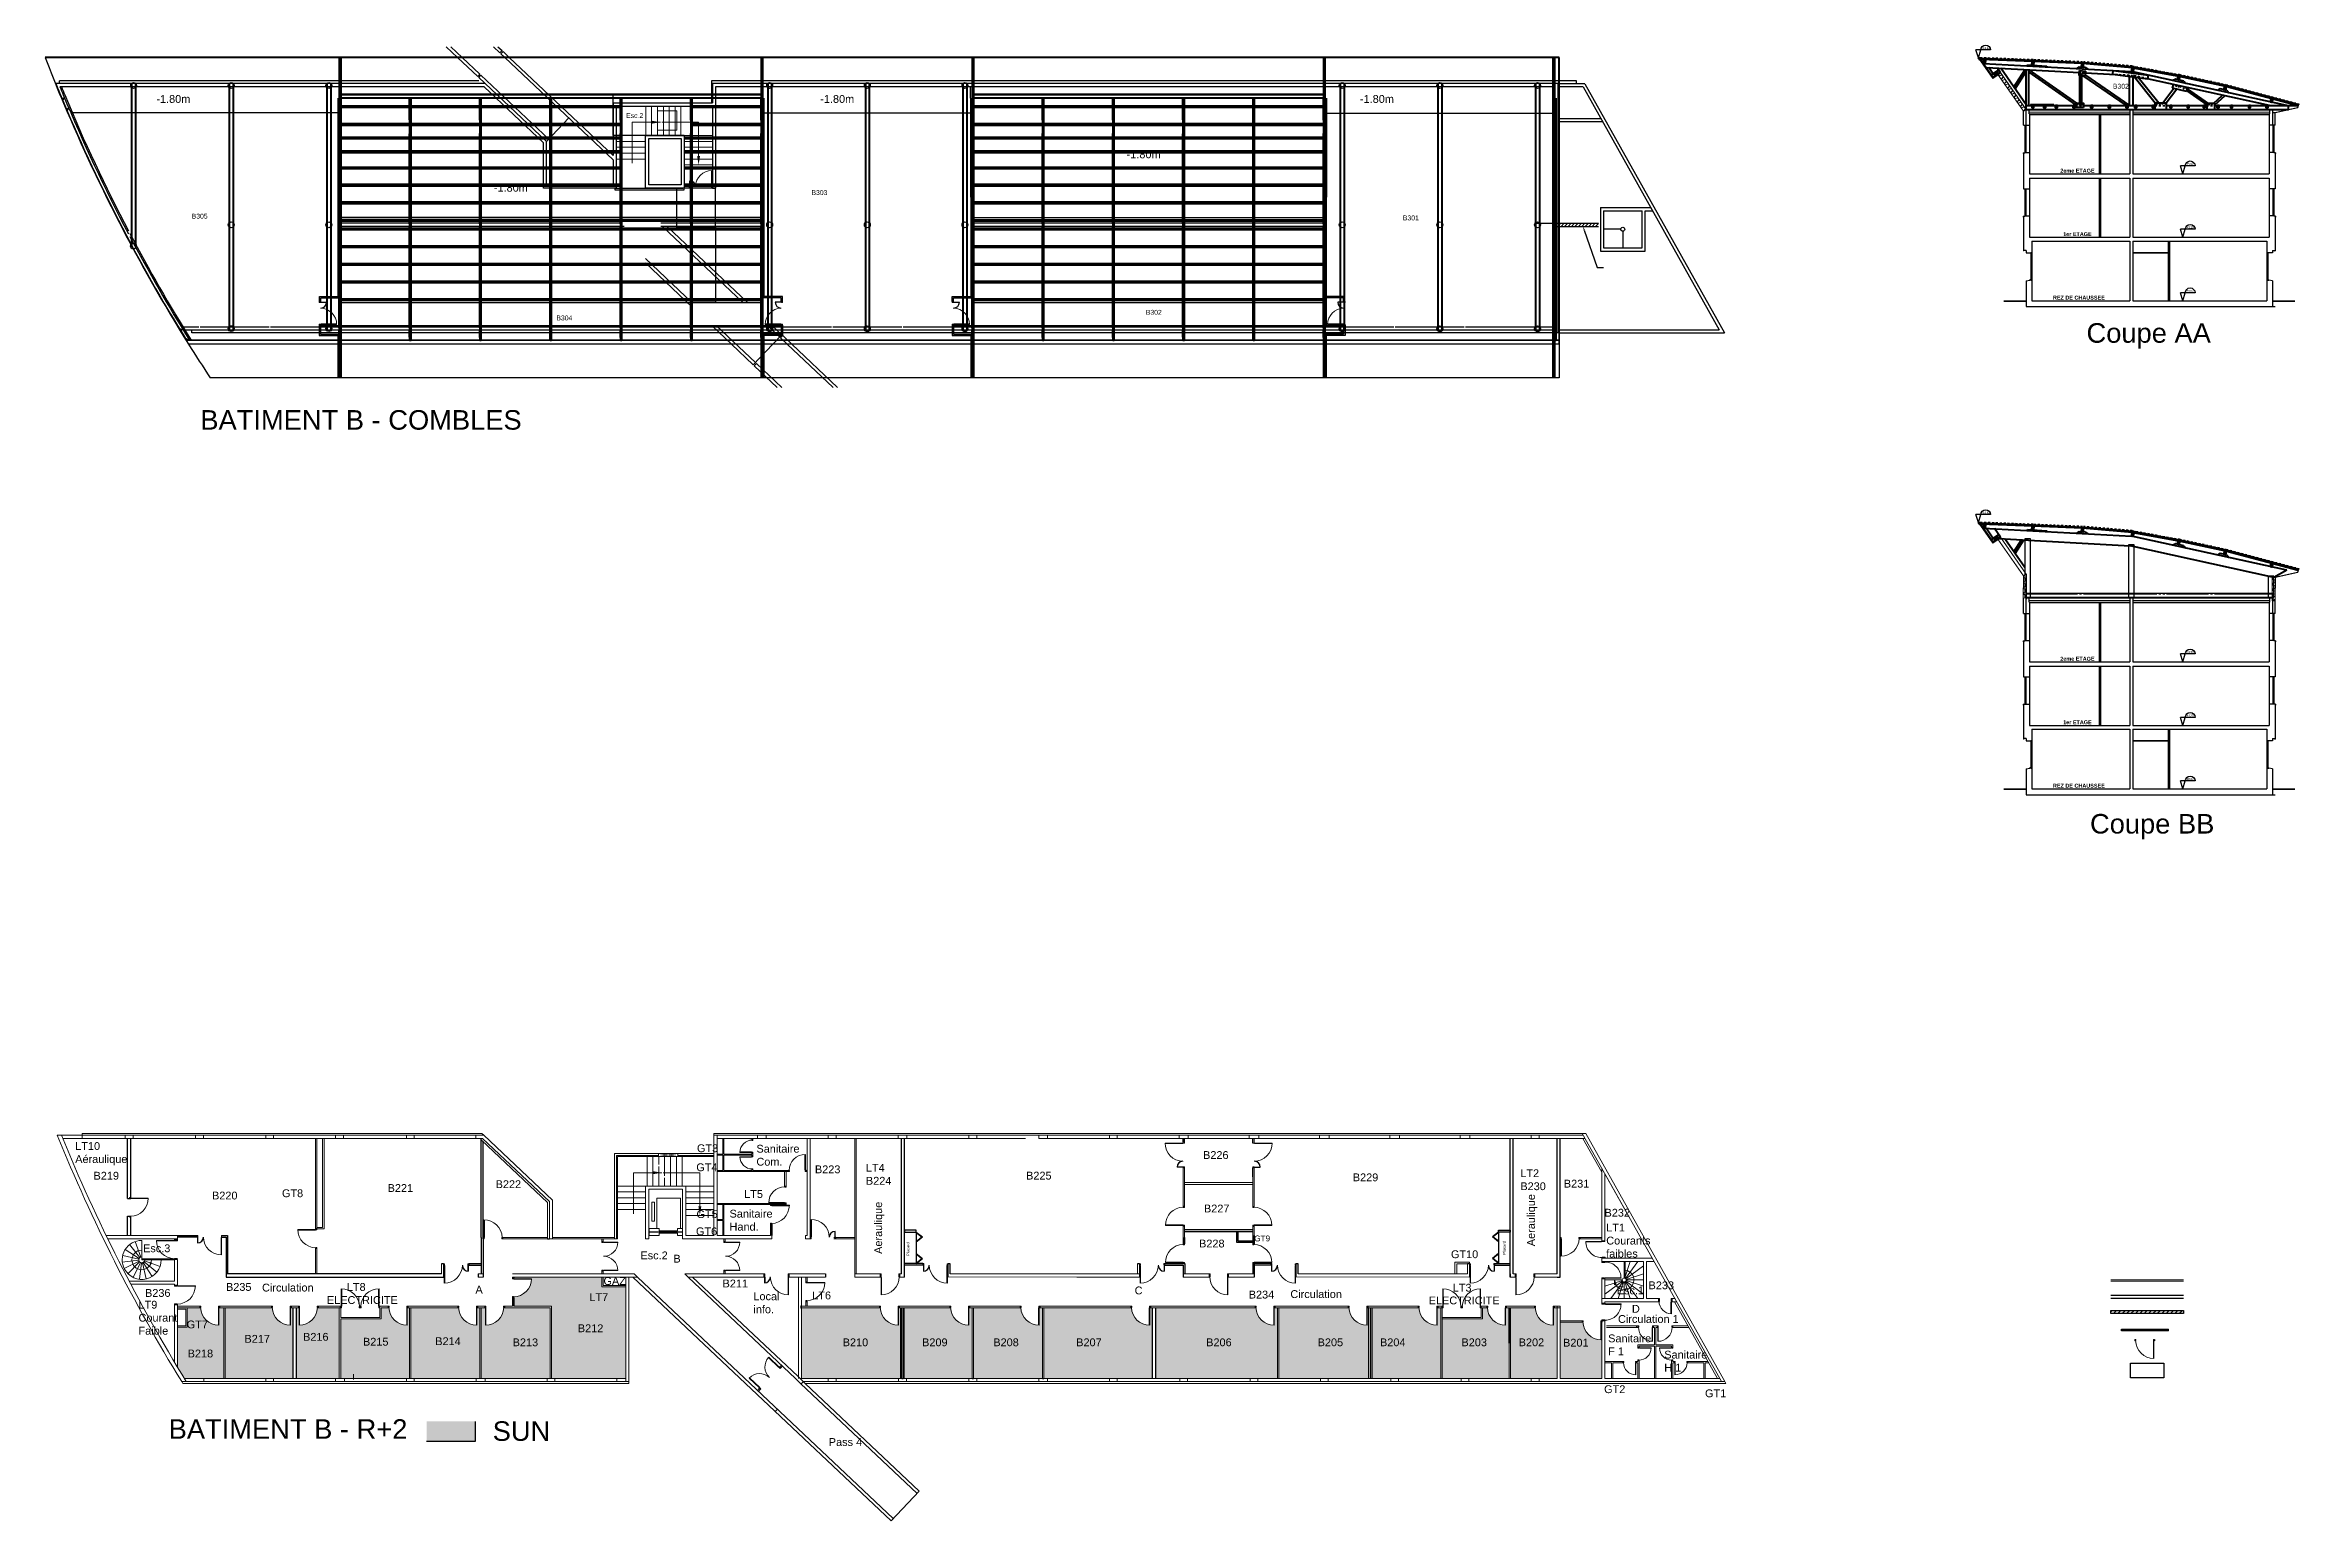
# Model space of a CAD drawing. Header units: millimetres. Extents: x 2006 to 2122, y 764 to 933.
# Drawn here: x 2006.8 to 2122.2, y 857.7 to 933.2 of the extents above; entities that cross this region are included whole.
import ezdxf
from ezdxf.enums import TextEntityAlignment as Align

# ---------------------------------------------------------------- set-up
doc = ezdxf.new("R2010")
doc.units = ezdxf.units.MM
doc.linetypes.add('CACHE', pattern=[0.375, 0.25, -0.125])
doc.linetypes.add('CACHE2', pattern=[0.1875, 0.125, -0.0625])
for name, color, linetype in [('-1.80', 3, 'Continuous'), ('B14_ Cloisonnement créé', 6, 'Continuous'), ('B14_Cloisonnement existant', 4, 'Continuous'), ('B14_Escalier à créer', 4, 'Continuous'), ('B14_Légende des locaux', 251, 'Continuous'), ('B14_Maçonnerie céée', 5, 'Continuous'), ('B14_Maçonnerie Existante', 5, 'Continuous'), ('B14_Menuiseries intérieures', 251, 'Continuous'), ('B14_Numérotation locaux', 251, 'Continuous'), ('B14_Ouverture à créer', 1, 'Continuous'), ('B14_Platelage combles', 30, 'Continuous'), ('Nom. Circulation', 1, 'Continuous'), ('Nom. Texte', 250, 'Continuous'), ('SUN', 2, 'Continuous')]:
    doc.layers.add(name, color=color, linetype=linetype)
for name, color, linetype, lineweight in [('B14_Bardage', 4, 'Continuous', 20), ('B14_Charpente', 44, 'Continuous', 40), ('B14_Isolation', 40, 'ISOLATION', 0), ('B14_Menuiserie Ext. à créer', 5, 'Continuous', 15)]:
    doc.layers.add(name, color=color, linetype=linetype, lineweight=lineweight)
doc.styles.add('ARIAL', font='arial.ttf')
doc.styles.add('ARIALGRAS', font='arialbd.ttf')
doc.styles.get("Standard").update_dxf_attribs({"font": 'arial.ttf'})
doc.linetypes.add('ISOLATION', pattern='A,0.0001,-0.1,[134,ltypeshp.shx,S=0.1,R=0,X=-0.1,Y=0],-0.2,[134,ltypeshp.shx,S=0.1,R=180,X=0.1,Y=0],-0.1', length=0.4001)

msp = doc.modelspace()

# ---------------------------------------------------------------- texts
at = {"char_height": 1, "width": 15.72691, "attachment_point": 1}
for s, insert in [('Coupe AA', (2111.291, 919.01)), ('Coupe BB', (2111.469, 893.883))]:
    msp.add_mtext(s, dxfattribs=dict(at, insert=insert))
at = {"layer": 'B14_Légende des locaux', "style": 'ARIALGRAS'}
for s, p in [('2eme ETAGE', (2110.825, 926.819)), ('1er ETAGE', (2110.825, 923.569)), ('REZ DE CHAUSSEE', (2110.899, 920.319)), ('2eme ETAGE', (2110.825, 901.831)), ('1er ETAGE', (2110.825, 898.581)), ('REZ DE CHAUSSEE', (2110.899, 895.331))]:
    msp.add_text(s, height=0.2, dxfattribs=at).set_placement(p, align=Align.MIDDLE_CENTER)
at = {"layer": 'B14_Légende des locaux', "insert": (2036.513, 929.766), "char_height": 0.25, "width": 2.1893, "attachment_point": 1}
msp.add_mtext('Esc.2', dxfattribs=at)
at = {"layer": 'B14_Numérotation locaux', "char_height": 0.25, "width": 2.1893, "attachment_point": 1}
for s, insert in [('B302', (2112.644, 931.268)), ('B303', (2046.004, 925.821)), ('B305', (2014.265, 924.614)), ('B301', (2076.286, 924.525)), ('B304', (2032.94, 919.404)), ('B302', (2063.123, 919.692))]:
    msp.add_mtext(s, dxfattribs=dict(at, insert=insert))
at = {"layer": 'Nom. Circulation', "char_height": 0.4, "attachment_point": 1, "style": 'ARIAL'}
for s, insert in [('B', (2038.931, 871.318)), ('A', (2028.795, 869.734)), ('C', (2062.55, 869.69)), ('D', (2088.013, 868.751))]:
    msp.add_mtext_dynamic_manual_height_columns(s, width=2.78692, gutter_width=12.5, heights=[0], dxfattribs=dict(at, insert=insert))
at = {"layer": 'Nom. Texte', "char_height": 0.4, "attachment_point": 1}
for insert in [(2012.456, 930.69), (2046.45, 930.69), (2074.086, 930.69), (2062.138, 927.855), (2029.738, 926.145)]:
    msp.add_mtext_dynamic_manual_height_columns('-1.80m', width=3.93169, gutter_width=12.5, heights=[0], dxfattribs=dict(at, insert=insert))
at = {"layer": 'Nom. Texte', "attachment_point": 1}
for s, insert, char_height, width in [('BATIMENT B - COMBLES', (2014.708, 914.559), 1, 20.07348), ('LT10 Aéraulique', (2008.301, 877.084), 0.4, 2.9031), ('Sanitaire Com. ', (2043.182, 876.948), 0.4, 2.9031), ('LT4\\PB224', (2048.789, 875.972), 0.4, 2.1893), ('B226', (2066.053, 876.623), 0.4, 2.1893), ('B219', (2009.238, 875.564), 0.4, 2.1893), ('B221', (2024.297, 874.935), 0.4, 4.3786), ('B222', (2029.828, 875.132), 0.4, 2.1893), ('B223', (2046.178, 875.891), 0.4, 2.1893), ('B225', (2056.991, 875.568), 0.4, 4.3786), ('B229', (2073.72, 875.481), 0.4, 4.3786), ('LT2\\PB230', (2082.299, 875.693), 0.4, 2.1893), ('B231', (2084.526, 875.158), 0.4, 2.1893), ('B220', (2015.306, 874.549), 0.4, 4.3786), ('LT5', (2042.555, 874.625), 0.4, 2.9031), ('B227', (2066.098, 873.886), 0.4, 2.1893), ('B232', (2086.61, 873.67), 0.4, 2.1893), ('Sanitaire Hand.', (2041.805, 873.622), 0.4, 2.9031), ('LT1 Courants faibles', (2086.697, 872.91), 0.4, 2.1893), ('Esc.3', (2011.774, 871.849), 0.4, 2.1893), ('Esc.2', (2037.242, 871.485), 0.4, 2.1893), ('B228', (2065.849, 872.093), 0.4, 2.1893), ('B236', (2011.875, 869.562), 0.4, 2.1893), ('B235', (2016.021, 869.871), 0.4, 2.1893), ('Circulation', (2017.868, 869.837), 0.4, 2.9031), ('ELECTRICITE', (2021.189, 869.199), 0.4, 2.9031), ('GAZ', (2035.351, 870.173), 0.4, 2.1893), ('B211', (2041.448, 870.047), 0.4, 2.1893), ('Local info.', (2043.028, 869.391), 0.4, 2.1893), ('B234', (2068.392, 869.478), 0.4, 2.1893), ('Circulation', (2070.523, 869.503), 0.4, 2.9031), ('ELECTRICITE', (2077.605, 869.18), 0.4, 2.9031), ('Esc.1', (2087.234, 869.694), 0.4, 2.1893), ('B233', (2088.864, 869.953), 0.4, 2.1893), ('LT9 \\PCourant Faible', (2011.543, 868.962), 0.4, 2.9031), ('Circulation 1', (2087.301, 868.23), 0.4, 3.44734), ('B217', (2016.968, 867.214), 0.4, 2.1893), ('B216', (2019.968, 867.316), 0.4, 2.1893), ('B215', (2023.036, 867.065), 0.4, 2.1893), ('B214', (2026.736, 867.092), 0.4, 2.1893), ('B213', (2030.699, 867.035), 0.4, 2.1893), ('B212', (2034.038, 867.754), 0.4, 2.1893), ('B210', (2047.6, 867.035), 0.4, 2.1893), ('B209', (2051.666, 867.035), 0.4, 2.1893), ('B208', (2055.312, 867.035), 0.4, 2.1893), ('B207', (2059.557, 867.035), 0.4, 2.1893), ('B206', (2066.212, 867.035), 0.4, 2.1893), ('B205', (2071.919, 867.035), 0.4, 2.1893), ('B204', (2075.112, 867.035), 0.4, 2.1893), ('B203', (2079.284, 867.035), 0.4, 2.1893), ('B202', (2082.214, 867.035), 0.4, 2.1893), ('B201', (2084.488, 867.016), 0.4, 2.1893), ('Sanitaire F 1', (2086.795, 867.237), 0.4, 2.1893), ('B218', (2014.058, 866.463), 0.4, 2.1893), ('Sanitaire H 1', (2089.669, 866.406), 0.4, 2.1893), ('BATIMENT B - R+2', (2013.086, 862.896), 1, 15.72691)]:
    msp.add_mtext(s, dxfattribs=dict(at, insert=insert, char_height=char_height, width=width))
at = {"layer": 'Nom. Texte', "attachment_point": 1, "style": 'ARIAL'}
for s, insert, char_height in [('GT4', (2040.103, 875.996), 0.4), ('GT3', (2040.136, 876.971), 0.4), ('GT8', (2018.886, 874.667), 0.4), ('GT6', (2040.086, 872.717), 0.4), ('GT5', (2040.114, 873.599), 0.4), ('GT9', (2068.672, 872.303), 0.3), ('GT10', (2078.745, 871.545), 0.4), ('LT8', (2022.208, 869.868), 0.4), ('LT7', (2034.628, 869.347), 0.4), ('LT6', (2046.04, 869.435), 0.4), ('LT3', (2078.837, 869.83), 0.4), ('GT7', (2014.012, 867.95), 0.4), ('GT2', (2086.589, 864.635), 0.4), ('GT1', (2091.756, 864.424), 0.4), ('Pass 4', (2046.887, 861.931), 0.4)]:
    msp.add_mtext_dynamic_manual_height_columns(s, width=1.78509, gutter_width=12.5, heights=[0], dxfattribs=dict(at, insert=insert, char_height=char_height))
at = {"layer": 'Nom. Texte', "width": 2.1893, "attachment_point": 1, "rotation": 90}
for s, insert, char_height in [('Aeraulique', (2049.218, 871.362), 0.4), ('Aeraulique', (2082.646, 871.754), 0.4), ('{\\fArial|b0|i0|c0|p34;Placard}', (2050.868, 871.252), 0.15), ('{\\fArial|b0|i0|c0|p34;Placard}', (2081.406, 871.308), 0.15)]:
    msp.add_mtext(s, dxfattribs=dict(at, insert=insert, char_height=char_height))
at = {"layer": 'SUN', "insert": (2029.677, 862.791), "char_height": 1, "attachment_point": 1, "style": 'ARIAL'}
msp.add_mtext_dynamic_manual_height_columns('SUN', width=5.50771, gutter_width=12.5, heights=[0], dxfattribs=at)

# ---------------------------------------------------------------- blocks, each defined once
blk = doc.blocks.new('Niveau coupe')
at = {"color": 0, "linetype": 'ByBlock'}
for p, q in [((0, 0), (0.75, 0)), ((0.62, -0.41), (0.5, 0)), ((0.62, -0.41), (0.75, 0))]:
    blk.add_line(p, q, dxfattribs=at)
blk.add_arc((0.25, 0), 0.25, 0, 180, dxfattribs=at)
at = {"color": 0, "linetype": 'ByBlock', "ltscale": 0.5, "style": 'ARIAL'}
for tag, p in [('%%p0,00', (0.25, 0.1)), ('NGF', (0.25, -0.09))]:
    blk.add_attdef(tag, text='', height=0.1, dxfattribs=at).set_placement(p, align=Align.MIDDLE_CENTER)

# ---------------------------------------------------------------- hatches: boundary and pattern name
at = {"layer": 'B14_Escalier à créer', "lineweight": 9}
h = msp.add_hatch(color=256, dxfattribs=at)
h.paths.add_polyline_path([(2037.823, 929.375), (2037.823, 929.301), (2037.823, 929.227), (2037.979, 929.252), (2037.979, 929.349)])
h.paths.add_polyline_path([(2037.979, 929.349), (2037.979, 929.252), (2038.279, 929.301)])
h = msp.add_hatch(color=256, dxfattribs=at)
h.paths.add_polyline_path([(2040.295, 927.572), (2040.221, 927.572), (2040.147, 927.572), (2040.172, 927.416), (2040.27, 927.416)])
h.paths.add_polyline_path([(2040.27, 927.416), (2040.172, 927.416), (2040.221, 927.116)])
at = {"layer": 'B14_Maçonnerie Existante', "lineweight": 9}
h = msp.add_hatch(color=256, dxfattribs=at)
h.paths.add_polyline_path([(2037.889, 875.593), (2037.889, 875.519), (2037.889, 875.445), (2038.044, 875.47), (2038.044, 875.568)])
h.paths.add_polyline_path([(2038.044, 875.568), (2038.044, 875.47), (2038.344, 875.519)])
h = msp.add_hatch(color=256, dxfattribs=at)
h.paths.add_polyline_path([(2040.36, 873.79), (2040.286, 873.79), (2040.212, 873.79), (2040.238, 873.634), (2040.335, 873.634)])
h.paths.add_polyline_path([(2040.335, 873.634), (2040.238, 873.634), (2040.286, 873.334)])
for points in [[(2012.207, 871.054), (2012.103, 870.844), (2012.189, 870.816)], [(2087.119, 870.026), (2087.214, 869.799), (2087.116, 869.774)]]:
    msp.add_hatch(color=256, dxfattribs=at).paths.add_polyline_path(points)
at = {"layer": 'B14_Ouverture à créer'}
h = msp.add_hatch(dxfattribs=at)
h.set_pattern_fill('ANSI31', color=256, scale=0.05, style=0)
h.set_pattern_definition([(45, (70.08405, 47.03937), (-0.112253202, 0.112253202), [])])
h.paths.add_polyline_path([(2112.537, 868.47), (2116.254, 868.47), (2116.254, 868.31), (2112.537, 868.31)])
at = {"layer": 'SUN'}
h = msp.add_hatch(color=256, dxfattribs=at)
h.dxf.hatch_style = 1
h.paths.add_polyline_path([(2036.037, 864.984), (2036.487, 864.984), (2036.487, 869.679), (2035.269, 869.679), (2035.269, 870.179), (2033.927, 870.179), (2030.763, 870.179), (2030.763, 870.129), (2030.763, 870.094), (2031.663, 870.094, -0.4034217), (2030.763, 869.16), (2030.763, 869.125), (2030.763, 868.679), (2032.697, 868.679), (2032.697, 868.609), (2032.697, 865.228), (2032.697, 864.984), (2032.862, 864.984)])
h.paths.add_polyline_path([(2034.487, 868.728), (2035.65, 868.728), (2035.65, 869.553), (2034.487, 869.553)], flags=24)
h.paths.add_polyline_path([(2033.897, 867.134), (2035.402, 867.134), (2035.402, 867.958), (2033.897, 867.958)], flags=24)
h = msp.add_hatch(color=256, dxfattribs=at)
h.dxf.hatch_style = 1
h.paths.add_polyline_path([(2028.837, 864.984), (2029.018, 864.984), (2029.018, 865.228), (2029.018, 868.609), (2028.9, 868.609), (2028.865, 868.609), (2028.865, 867.709, -0.4034217), (2027.932, 868.609), (2027.896, 868.609), (2025.494, 868.609), (2025.494, 865.228), (2025.494, 864.984), (2025.662, 864.984)])
h.paths.add_polyline_path([(2025.424, 868.609), (2025.336, 868.609), (2025.301, 868.609), (2025.301, 867.709, -0.4034217), (2024.368, 868.609), (2024.333, 868.609), (2023.964, 868.609), (2023.964, 868.039), (2021.894, 868.039), (2021.894, 864.984), (2022.087, 864.984), (2025.262, 864.984), (2025.424, 864.984), (2025.424, 865.228)])
h.paths.add_polyline_path([(2021.824, 868.039), (2021.824, 868.609), (2020.736, 868.609), (2020.701, 868.609, -0.4034217), (2019.768, 867.709), (2019.768, 868.609), (2019.768, 868.609), (2019.733, 868.609), (2019.637, 868.609), (2019.637, 864.984), (2021.637, 864.984), (2021.824, 864.984)])
h.paths.add_polyline_path([(2018.462, 864.984), (2019.457, 864.984), (2019.457, 868.609), (2019.357, 868.609), (2019.322, 868.609), (2019.322, 867.709, -0.4034217), (2018.389, 868.609), (2018.354, 868.609), (2015.987, 868.609), (2015.987, 864.984), (2018.062, 864.984)])
h.paths.add_polyline_path([(2015.917, 868.609), (2015.69, 868.609), (2015.655, 868.609), (2015.655, 867.709, -0.4034217), (2014.722, 868.609), (2014.687, 868.609), (2014.037, 868.609), (2014.037, 867.609), (2013.537, 867.609), (2013.537, 865.563, 0.0019738), (2013.888, 864.984), (2014.89, 864.984), (2015.917, 864.984)])
h.paths.add_polyline_path([(2026.595, 866.472), (2028.1, 866.472), (2028.1, 867.297), (2026.595, 867.297)], flags=24)
h.paths.add_polyline_path([(2022.895, 866.445), (2024.4, 866.445), (2024.4, 867.269), (2022.895, 867.269)], flags=24)
h.paths.add_polyline_path([(2019.827, 866.696), (2021.332, 866.696), (2021.332, 867.52), (2019.827, 867.52)], flags=24)
h.paths.add_polyline_path([(2016.827, 866.594), (2018.332, 866.594), (2018.332, 867.419), (2016.827, 867.419)], flags=24)
h.paths.add_polyline_path([(2013.883, 867.325), (2015.169, 867.325), (2015.169, 868.149), (2013.883, 868.149)], flags=24)
h.paths.add_polyline_path([(2013.917, 865.843), (2015.422, 865.843), (2015.422, 866.667), (2013.917, 866.667)], flags=24)
h = msp.add_hatch(color=256, dxfattribs=at)
h.dxf.hatch_style = 1
h.paths.add_polyline_path([(2032.627, 868.609), (2030.244, 868.609, -0.4034217), (2029.31, 867.709), (2029.31, 868.609), (2029.31, 868.609), (2029.275, 868.609), (2029.088, 868.609), (2029.088, 865.228), (2029.088, 864.984), (2029.287, 864.984), (2032.462, 864.984), (2032.627, 864.984), (2032.627, 865.228)])
h.paths.add_polyline_path([(2030.558, 866.415), (2032.063, 866.415), (2032.063, 867.239), (2030.558, 867.239)], flags=24)
h = msp.add_hatch(color=256, dxfattribs=at)
h.dxf.hatch_style = 1
h.paths.add_polyline_path([(2050.572, 868.609), (2050.457, 868.609), (2050.457, 867.709, -0.4034217), (2049.524, 868.609), (2049.489, 868.609), (2045.485, 868.609), (2045.485, 864.984), (2046.862, 864.984), (2047.262, 864.984), (2050.462, 864.984), (2050.572, 864.984)])
h.paths.add_polyline_path([(2054.227, 868.609), (2054.057, 868.609), (2054.057, 867.709, -0.4034217), (2053.124, 868.609), (2053.089, 868.609), (2050.752, 868.609), (2050.752, 864.984), (2050.862, 864.984), (2054.062, 864.984), (2054.227, 864.984)])
h.paths.add_polyline_path([(2057.827, 868.609), (2057.657, 868.609), (2057.657, 867.709, -0.4034217), (2056.724, 868.609), (2056.689, 868.609), (2054.297, 868.609), (2054.297, 864.984), (2054.462, 864.984), (2057.637, 864.984), (2057.827, 864.984)])
h.paths.add_polyline_path([(2063.457, 868.609), (2063.322, 868.609), (2063.322, 867.709, -0.4034217), (2062.389, 868.609), (2062.354, 868.609), (2057.897, 868.609), (2057.897, 864.984), (2058.087, 864.984), (2061.262, 864.984), (2061.662, 864.984), (2063.457, 864.984)])
h.paths.add_polyline_path([(2069.862, 868.609), (2069.692, 868.609), (2069.692, 867.709, -0.4034217), (2068.759, 868.609), (2068.724, 868.609), (2065.124, 868.609), (2063.637, 868.609), (2063.637, 864.984), (2064.862, 864.984), (2065.262, 864.984), (2066.098, 864.984), (2068.462, 864.984), (2068.862, 864.984), (2069.862, 864.984)])
h.paths.add_polyline_path([(2074.537, 868.609), (2074.457, 868.609), (2074.457, 867.709, -0.4034217), (2073.524, 868.609), (2073.489, 868.609), (2069.932, 868.609), (2069.932, 864.984), (2072.062, 864.984), (2072.462, 864.984), (2074.537, 864.984)])
h.paths.add_polyline_path([(2078.227, 868.609), (2078.042, 868.609), (2078.042, 867.709, -0.4034217), (2077.109, 868.609), (2077.074, 868.609), (2074.717, 868.609), (2074.717, 864.984), (2075.662, 864.984), (2076.062, 864.984), (2078.227, 864.984)])
h.paths.add_polyline_path([(2081.732, 866.793), (2081.732, 868.609), (2081.547, 868.609), (2081.547, 867.709, -0.4034217), (2080.614, 868.609), (2080.579, 868.609), (2080.367, 868.609), (2080.367, 868.039), (2078.297, 868.039), (2078.297, 864.984), (2079.262, 864.984), (2079.662, 864.984), (2081.732, 864.984)])
h.paths.add_polyline_path([(2084.182, 868.609), (2083.997, 868.609), (2083.997, 867.709, -0.4034217), (2083.064, 868.609), (2083.029, 868.609), (2081.802, 868.609), (2081.802, 866.793), (2081.802, 864.984), (2082.862, 864.984), (2083.262, 864.984), (2084.182, 864.984)])
h.paths.add_polyline_path([(2086.472, 866.965, -0.4144113), (2085.504, 867.864), (2085.468, 867.864), (2084.342, 867.864), (2084.342, 864.984), (2086.472, 864.984)])
h.paths.add_polyline_path([(2047.459, 866.415), (2048.964, 866.415), (2048.964, 867.239), (2047.459, 867.239)], flags=24)
h.paths.add_polyline_path([(2051.525, 866.415), (2053.03, 866.415), (2053.03, 867.239), (2051.525, 867.239)], flags=24)
h.paths.add_polyline_path([(2055.171, 866.415), (2056.676, 866.415), (2056.676, 867.239), (2055.171, 867.239)], flags=24)
h.paths.add_polyline_path([(2059.416, 866.415), (2060.921, 866.415), (2060.921, 867.239), (2059.416, 867.239)], flags=24)
h.paths.add_polyline_path([(2066.071, 866.415), (2067.577, 866.415), (2067.577, 867.239), (2066.071, 867.239)], flags=24)
h.paths.add_polyline_path([(2071.778, 866.415), (2073.283, 866.415), (2073.283, 867.239), (2071.778, 867.239)], flags=24)
h.paths.add_polyline_path([(2074.972, 866.415), (2076.477, 866.415), (2076.477, 867.239), (2074.972, 867.239)], flags=24)
h.paths.add_polyline_path([(2079.143, 866.415), (2080.648, 866.415), (2080.648, 867.239), (2079.143, 867.239)], flags=24)
h.paths.add_polyline_path([(2082.073, 866.415), (2083.578, 866.415), (2083.578, 867.239), (2082.073, 867.239)], flags=24)
h.paths.add_polyline_path([(2084.347, 866.396), (2085.852, 866.396), (2085.852, 867.22), (2084.347, 867.22)], flags=24)
h = msp.add_hatch(color=256, dxfattribs=at)
h.dxf.hatch_style = 1
h.paths.add_polyline_path([(2028.792, 862.782), (2026.292, 862.782), (2026.292, 861.782), (2028.792, 861.782)])

# ---------------------------------------------------------------- linework, layer by layer
at = {"layer": '-1.80'}
for p, q in [((2035.847, 928.626), (2035.847, 930.725)), ((2054.15, 930.53), (2054.15, 931.113)), ((2021.75, 929.774), (2008.166, 929.774)), ((2021.75, 929.774), (2021.75, 929.774)), ((2043.57, 929.774), (2054.151, 929.779)), ((2072.37, 929.771), (2084.135, 929.771)), ((2039.49, 928.626), (2035.847, 928.626)), ((2021.825, 924.431), (2043.497, 924.431)), ((2054.223, 924.425), (2072.297, 924.432)), ((2043.495, 920.315), (2043.495, 918.814)), ((2072.365, 920.385), (2072.365, 918.814))]:
    msp.add_line(p, q, dxfattribs=at)
at = {"layer": 'B14_ Cloisonnement créé'}
for p, q in [((2111.937, 929.7), (2111.937, 926.66)), ((2112.007, 929.7), (2112.007, 926.66)), ((2111.937, 926.44), (2111.937, 923.41)), ((2112.007, 926.44), (2112.007, 923.41)), ((2021.825, 918.454), (2021.825, 916.208)), ((2043.495, 918.454), (2043.495, 916.208)), ((2108.377, 904.732), (2113.507, 904.732)), ((2108.377, 904.712), (2113.507, 904.712)), ((2111.937, 904.712), (2111.937, 901.672)), ((2112.007, 904.712), (2112.007, 901.672)), ((2113.667, 904.732), (2120.637, 904.732)), ((2113.667, 904.712), (2120.637, 904.712)), ((2111.937, 901.452), (2111.937, 898.422)), ((2112.007, 901.452), (2112.007, 898.422)), ((2062.797, 870.854), (2062.697, 870.854)), ((2050.627, 864.984), (2050.697, 864.984)), ((2054.227, 864.984), (2054.297, 864.984)), ((2057.827, 864.984), (2057.897, 864.984))]:
    msp.add_line(p, q, dxfattribs=at)
at = {"layer": 'B14_ Cloisonnement créé', "lineweight": 9}
for p, q in [((2043.002, 877.224), (2042.952, 877.224)), ((2043.002, 876.524), (2042.952, 876.524)), ((2043.002, 876.374), (2042.952, 876.374)), ((2043.002, 876.374), (2042.952, 876.374)), ((2043.002, 875.674), (2042.952, 875.674)), ((2043.002, 875.674), (2042.952, 875.674)), ((2044.627, 874.834), (2044.697, 874.834)), ((2044.823, 875.624), (2044.823, 875.574)), ((2045.723, 875.624), (2045.723, 875.574)), ((2044.627, 873.934), (2044.697, 873.934)), ((2044.627, 873.884), (2044.697, 873.884)), ((2112.537, 870.031), (2116.254, 870.031)), ((2112.537, 869.961), (2116.254, 869.961)), ((2088.381, 866.587), (2088.311, 866.587)), ((2088.311, 866.587), (2088.381, 866.587)), ((2088.381, 866.587), (2088.311, 866.587)), ((2088.381, 866.587), (2088.311, 866.587))]:
    msp.add_line(p, q, dxfattribs=at)
at = {"layer": 'B14_ Cloisonnement créé', "lineweight": 9, "ltscale": 10}
for p, q in [((2045.723, 875.624), (2045.782, 875.624)), ((2045.723, 875.574), (2045.782, 875.574)), ((2044.627, 873.934), (2044.697, 873.934))]:
    msp.add_line(p, q, dxfattribs=at)
at = {"layer": 'B14_ Cloisonnement créé', "ltscale": 0.1}
msp.add_line((2014.534, 872.299), (2014.534, 872.224), dxfattribs=at)
at = {"layer": 'B14_Bardage', "color": 4}
for p, q in [((2106.498, 931.534), (2105.784, 932.561)), ((2106.522, 931.587), (2105.847, 932.559)), ((2106.498, 931.534), (2106.77, 931.724)), ((2108.065, 929.859), (2106.753, 931.748)), ((2106.813, 931.662), (2106.952, 931.724)), ((2106.817, 931.674), (2106.956, 931.737)), ((2106.884, 931.839), (2108.197, 929.95)), ((2106.919, 931.51), (2107.026, 931.618)), ((2106.932, 931.509), (2107.039, 931.617)), ((2106.979, 931.44), (2106.932, 931.509)), ((2106.952, 931.724), (2107.026, 931.618)), ((2106.976, 931.428), (2107.115, 931.49)), ((2106.979, 931.44), (2107.118, 931.503)), ((2107.081, 931.276), (2107.189, 931.384)), ((2107.094, 931.275), (2107.202, 931.383)), ((2107.115, 931.49), (2107.189, 931.384)), ((2107.142, 931.206), (2107.094, 931.275)), ((2107.138, 931.194), (2107.277, 931.256)), ((2107.142, 931.206), (2107.281, 931.269)), ((2107.244, 931.042), (2107.351, 931.15)), ((2107.257, 931.041), (2107.364, 931.149)), ((2107.304, 930.972), (2107.257, 931.041)), ((2107.301, 930.96), (2107.44, 931.022)), ((2107.304, 930.972), (2107.443, 931.035)), ((2107.406, 930.808), (2107.514, 930.916)), ((2107.419, 930.807), (2107.527, 930.915)), ((2107.467, 930.738), (2107.419, 930.807)), ((2107.44, 931.022), (2107.514, 930.916)), ((2107.463, 930.725), (2107.602, 930.788)), ((2107.467, 930.738), (2107.606, 930.801)), ((2107.569, 930.574), (2107.676, 930.682)), ((2107.582, 930.572), (2107.689, 930.681)), ((2107.629, 930.504), (2107.582, 930.572)), ((2107.602, 930.788), (2107.676, 930.682)), ((2107.626, 930.491), (2107.765, 930.554)), ((2107.629, 930.504), (2107.768, 930.567)), ((2107.731, 930.34), (2107.839, 930.448)), ((2107.744, 930.338), (2107.852, 930.447)), ((2107.792, 930.27), (2107.744, 930.338)), ((2107.788, 930.257), (2107.928, 930.32)), ((2107.792, 930.27), (2107.931, 930.333)), ((2107.894, 930.106), (2108.001, 930.214)), ((2107.907, 930.104), (2108.014, 930.213)), ((2107.928, 930.32), (2108.001, 930.214)), ((2122.1, 930.051), (2122.14, 930.204)), ((2107.955, 930.036), (2107.907, 930.104)), ((2107.951, 930.023), (2108.09, 930.086)), ((2107.955, 930.036), (2108.094, 930.099)), ((2108.057, 929.872), (2108.164, 929.98)), ((2108.065, 929.859), (2108.197, 929.95)), ((2108.09, 930.086), (2108.164, 929.98)), ((2120.863, 929.78), (2122.1, 930.051)), ((2120.957, 929.78), (2122.116, 930.034)), ((2122.116, 930.034), (2122.159, 930.199)), ((2106.498, 907.746), (2105.784, 908.773)), ((2106.522, 907.799), (2105.847, 908.771)), ((2106.498, 907.746), (2106.77, 907.935)), ((2108.065, 906.071), (2106.753, 907.96)), ((2106.884, 908.051), (2108.197, 906.162)), ((2108.052, 904.883), (2108.057, 906.083)), ((2108.056, 905.978), (2108.206, 905.949)), ((2108.065, 906.071), (2108.197, 906.162)), ((2108.066, 905.986), (2108.067, 906.083)), ((2108.066, 905.986), (2108.216, 905.958)), ((2108.217, 906.162), (2108.212, 904.883)), ((2120.797, 904.792), (2120.801, 905.992)), ((2120.811, 905.895), (2120.811, 905.992)), ((2120.863, 905.992), (2122.1, 906.263)), ((2120.957, 905.992), (2122.116, 906.246)), ((2120.961, 906.071), (2120.957, 904.792)), ((2122.1, 906.263), (2122.14, 906.415)), ((2122.116, 906.246), (2122.159, 906.41)), ((2108.052, 904.938), (2108.202, 904.965)), ((2108.053, 905.223), (2108.203, 905.25)), ((2108.053, 905.123), (2108.203, 905.095)), ((2108.054, 905.508), (2108.204, 905.535)), ((2108.054, 905.408), (2108.204, 905.38)), ((2108.055, 905.793), (2108.206, 905.82)), ((2108.055, 905.693), (2108.205, 905.664)), ((2108.062, 904.93), (2108.212, 904.957)), ((2108.062, 904.883), (2108.062, 904.93)), ((2108.063, 905.215), (2108.213, 905.242)), ((2108.063, 905.131), (2108.063, 905.215)), ((2108.063, 905.131), (2108.213, 905.103)), ((2108.064, 905.499), (2108.214, 905.527)), ((2108.064, 905.416), (2108.064, 905.499)), ((2108.064, 905.416), (2108.214, 905.388)), ((2108.065, 905.784), (2108.216, 905.812)), ((2108.065, 905.701), (2108.065, 905.784)), ((2108.065, 905.701), (2108.215, 905.673)), ((2108.203, 905.095), (2108.202, 904.965)), ((2108.204, 905.38), (2108.203, 905.25)), ((2108.205, 905.664), (2108.204, 905.535)), ((2108.206, 905.949), (2108.206, 905.82)), ((2120.797, 905.032), (2120.947, 905.004)), ((2120.797, 904.847), (2120.947, 904.874)), ((2120.798, 905.132), (2120.948, 905.159)), ((2120.799, 905.417), (2120.949, 905.444)), ((2120.799, 905.317), (2120.948, 905.288)), ((2120.8, 905.702), (2120.95, 905.729)), ((2120.8, 905.602), (2120.95, 905.573)), ((2120.801, 905.887), (2120.951, 905.858)), ((2120.807, 905.04), (2120.808, 905.123)), ((2120.807, 905.04), (2120.957, 905.012)), ((2120.807, 904.838), (2120.957, 904.866)), ((2120.807, 904.792), (2120.807, 904.838)), ((2120.808, 905.123), (2120.958, 905.151)), ((2120.809, 905.408), (2120.959, 905.436)), ((2120.809, 905.325), (2120.809, 905.408)), ((2120.809, 905.325), (2120.958, 905.297)), ((2120.81, 905.693), (2120.96, 905.72)), ((2120.81, 905.61), (2120.81, 905.693)), ((2120.81, 905.61), (2120.96, 905.582)), ((2120.811, 905.895), (2120.961, 905.867)), ((2120.947, 905.004), (2120.947, 904.874)), ((2120.948, 905.288), (2120.948, 905.159)), ((2120.95, 905.573), (2120.949, 905.444)), ((2120.951, 905.858), (2120.95, 905.729))]:
    msp.add_line(p, q, dxfattribs=at)
at = {"layer": 'B14_Charpente'}
for p, q in [((2084.295, 932.617), (2006.757, 932.617)), ((2021.825, 932.617), (2021.825, 916.208)), ((2021.895, 932.617), (2021.895, 916.208)), ((2043.425, 932.617), (2043.425, 916.208)), ((2043.495, 932.617), (2043.495, 916.208)), ((2054.225, 932.617), (2054.225, 916.208)), ((2054.295, 932.617), (2054.295, 916.208)), ((2072.225, 932.617), (2072.225, 916.208)), ((2072.295, 932.617), (2072.295, 916.208)), ((2083.97, 932.617), (2083.97, 916.208)), ((2084.04, 932.617), (2084.04, 916.208)), ((2084.295, 930.53), (2084.295, 932.617)), ((2105.836, 932.47), (2105.75, 932.593)), ((2105.95, 932.585), (2105.75, 932.593)), ((2108.551, 932.455), (2105.784, 932.561)), ((2105.95, 932.585), (2105.949, 932.555)), ((2108.549, 932.405), (2105.882, 932.508)), ((2106.02, 932.313), (2106.11, 932.498)), ((2106.02, 932.313), (2113.587, 931.9)), ((2106.03, 932.503), (2106.1, 932.309)), ((2106.162, 932.105), (2110.925, 931.845)), ((2106.501, 931.792), (2106.289, 932.098)), ((2106.782, 931.987), (2106.419, 931.735)), ((2106.419, 931.735), (2106.884, 931.839)), ((2106.782, 931.987), (2106.522, 931.587)), ((2106.884, 931.839), (2106.522, 931.587)), ((2106.884, 931.839), (2106.721, 932.074)), ((2108.197, 930.196), (2106.898, 932.065)), ((2107.575, 931.09), (2108.142, 931.997)), ((2107.637, 931.001), (2108.197, 931.896)), ((2108.197, 929.95), (2108.197, 931.994)), ((2108.267, 932.19), (2108.269, 932.23)), ((2108.269, 932.23), (2109.257, 932.176)), ((2108.337, 930.15), (2108.337, 931.986)), ((2108.337, 931.986), (2110.778, 930.276)), ((2108.337, 931.864), (2110.729, 930.188)), ((2108.498, 932.218), (2108.589, 932.403)), ((2108.509, 932.408), (2108.578, 932.213)), ((2111.087, 932.297), (2108.549, 932.405)), ((2111.09, 932.347), (2108.551, 932.455)), ((2109.257, 932.176), (2109.255, 932.137)), ((2110.916, 932.116), (2110.793, 932.053)), ((2111.236, 932.099), (2110.916, 932.116)), ((2110.916, 931.691), (2110.93, 931.939)), ((2111.236, 931.673), (2110.916, 931.691)), ((2110.93, 931.939), (2111.249, 931.921)), ((2110.957, 930.276), (2110.957, 931.689)), ((2111.036, 932.11), (2111.126, 932.295)), ((2111.047, 932.299), (2111.116, 932.105)), ((2111.057, 930.276), (2111.057, 931.683)), ((2113.627, 932.086), (2111.087, 932.297)), ((2113.671, 932.133), (2111.09, 932.347)), ((2111.108, 931.68), (2113.316, 930.15)), ((2111.236, 932.099), (2111.351, 932.022)), ((2111.236, 931.673), (2111.249, 931.921)), ((2111.238, 931.712), (2113.492, 930.15)), ((2111.244, 931.828), (2112.77, 931.745)), ((2112.637, 931.762), (2112.663, 931.951)), ((2112.637, 931.762), (2114.421, 931.523)), ((2112.663, 931.951), (2114.447, 931.711)), ((2113.492, 930.15), (2113.492, 931.648)), ((2113.587, 931.9), (2113.706, 932.069)), ((2121.541, 930.15), (2113.587, 931.9)), ((2113.627, 932.086), (2113.665, 931.883)), ((2113.666, 932.077), (2113.671, 932.133)), ((2113.666, 932.077), (2116.024, 931.656)), ((2113.671, 932.127), (2116.034, 931.705)), ((2113.682, 930.15), (2113.682, 931.622)), ((2114.807, 930.281), (2113.738, 931.615)), ((2114.986, 930.281), (2113.939, 931.588)), ((2120.657, 930.15), (2114.413, 931.524)), ((2114.447, 931.711), (2114.421, 931.523)), ((2115.856, 931.498), (2115.719, 931.431)), ((2116.276, 931.406), (2115.856, 931.498)), ((2115.944, 931.479), (2116.063, 931.647)), ((2115.985, 931.665), (2116.022, 931.462)), ((2116.024, 931.656), (2118.409, 931.141)), ((2116.034, 931.705), (2118.421, 931.19)), ((2116.276, 931.406), (2116.373, 931.287)), ((2011.188, 931.274), (2011.188, 922.906)), ((2011.388, 931.274), (2011.388, 922.906)), ((2016.188, 931.274), (2016.188, 918.654)), ((2016.388, 931.274), (2016.388, 918.654)), ((2021.188, 931.274), (2021.188, 918.654)), ((2021.388, 931.274), (2021.388, 918.654)), ((2043.495, 930.534), (2021.821, 930.536)), ((2021.825, 929.499), (2021.825, 930.53)), ((2043.495, 930.725), (2021.895, 930.725)), ((2043.495, 930.695), (2021.895, 930.695)), ((2021.895, 929.499), (2021.895, 930.53)), ((2025.425, 929.499), (2025.425, 930.53)), ((2025.495, 929.499), (2025.495, 930.53)), ((2029.025, 929.499), (2029.025, 930.53)), ((2029.095, 929.499), (2029.095, 930.53)), ((2032.625, 929.499), (2032.625, 930.53)), ((2032.695, 929.499), (2032.695, 930.53)), ((2036.225, 929.499), (2036.225, 930.53)), ((2036.295, 929.499), (2036.295, 930.53)), ((2039.825, 929.499), (2039.825, 930.53)), ((2039.895, 929.499), (2039.895, 930.53)), ((2043.425, 929.499), (2043.425, 930.53)), ((2043.495, 929.499), (2043.495, 930.53)), ((2043.76, 931.274), (2043.76, 918.654)), ((2043.96, 931.274), (2043.96, 918.654)), ((2048.76, 931.274), (2048.76, 918.654)), ((2048.96, 931.274), (2048.96, 918.654)), ((2053.76, 931.274), (2053.76, 918.654)), ((2053.96, 931.274), (2053.96, 918.654)), ((2072.295, 930.725), (2054.225, 930.725)), ((2072.295, 930.695), (2054.225, 930.695)), ((2072.295, 930.531), (2054.225, 930.533)), ((2054.225, 929.499), (2054.225, 930.53)), ((2054.295, 929.499), (2054.295, 930.53)), ((2057.825, 929.499), (2057.825, 930.53)), ((2057.895, 929.499), (2057.895, 930.53)), ((2061.425, 929.499), (2061.425, 930.53)), ((2061.495, 929.499), (2061.495, 930.53)), ((2065.025, 929.499), (2065.025, 930.53)), ((2065.095, 929.499), (2065.095, 930.53)), ((2068.625, 929.499), (2068.625, 930.53)), ((2068.695, 929.499), (2068.695, 930.53)), ((2072.225, 929.499), (2072.225, 930.53)), ((2072.295, 929.499), (2072.295, 930.53)), ((2073.08, 931.274), (2073.08, 918.654)), ((2073.28, 931.274), (2073.28, 918.654)), ((2078.08, 931.274), (2078.08, 918.654)), ((2078.28, 931.274), (2078.28, 918.654)), ((2083.08, 931.274), (2083.08, 918.654)), ((2083.28, 931.274), (2083.28, 918.654)), ((2084.065, 929.499), (2084.065, 930.53)), ((2084.135, 929.499), (2084.135, 930.53)), ((2115.766, 931.022), (2115.192, 930.281)), ((2115.917, 930.988), (2115.37, 930.281)), ((2115.7, 931.036), (2115.743, 931.231)), ((2116.417, 930.878), (2115.7, 931.036)), ((2116.417, 930.878), (2116.46, 931.074)), ((2116.423, 930.904), (2117.444, 930.188)), ((2116.446, 931.01), (2117.519, 930.258)), ((2117.789, 930.258), (2118.25, 930.68)), ((2117.862, 930.189), (2118.37, 930.654)), ((2118.134, 931.007), (2117.994, 930.931)), ((2118.476, 930.932), (2118.134, 931.007)), ((2118.329, 930.965), (2118.448, 931.133)), ((2118.37, 931.15), (2118.407, 930.947)), ((2118.409, 931.141), (2122.127, 930.156)), ((2118.421, 931.19), (2122.159, 930.199)), ((2118.476, 930.932), (2118.57, 930.804)), ((2120.709, 930.333), (2120.828, 930.502)), ((2120.75, 930.519), (2120.787, 930.316)), ((2021.825, 928.614), (2021.895, 929.499)), ((2021.895, 928.614), (2021.825, 929.499)), ((2025.425, 930.129), (2021.895, 930.129)), ((2025.425, 930.054), (2021.895, 930.054)), ((2025.425, 929.214), (2021.895, 929.214)), ((2025.425, 929.139), (2021.895, 929.139)), ((2025.425, 928.614), (2025.495, 929.499)), ((2025.495, 928.614), (2025.425, 929.499)), ((2029.025, 930.129), (2025.495, 930.129)), ((2029.025, 930.054), (2025.495, 930.054)), ((2029.025, 929.214), (2025.495, 929.214)), ((2029.025, 929.139), (2025.495, 929.139)), ((2029.025, 928.614), (2029.095, 929.499)), ((2029.095, 928.614), (2029.025, 929.499)), ((2032.625, 930.129), (2029.095, 930.129)), ((2032.625, 930.054), (2029.095, 930.054)), ((2032.625, 929.214), (2029.095, 929.214)), ((2032.625, 929.139), (2029.095, 929.139)), ((2032.625, 928.614), (2032.695, 929.499)), ((2032.695, 928.614), (2032.625, 929.499)), ((2036.225, 930.129), (2032.695, 930.129)), ((2036.225, 930.054), (2032.695, 930.054)), ((2036.225, 929.214), (2032.695, 929.214)), ((2036.225, 929.139), (2032.695, 929.139)), ((2036.225, 928.614), (2036.295, 929.499)), ((2036.295, 928.614), (2036.225, 929.499)), ((2039.825, 928.614), (2039.895, 929.499)), ((2039.895, 928.614), (2039.825, 929.499)), ((2043.425, 930.129), (2039.895, 930.129)), ((2043.425, 930.054), (2039.895, 930.054)), ((2043.425, 929.214), (2039.895, 929.214)), ((2043.425, 929.139), (2039.895, 929.139)), ((2043.425, 928.614), (2043.495, 929.499)), ((2043.495, 928.614), (2043.425, 929.499)), ((2054.225, 928.614), (2054.295, 929.499)), ((2054.295, 928.614), (2054.225, 929.499)), ((2057.825, 930.129), (2054.295, 930.129)), ((2057.825, 930.054), (2054.295, 930.054)), ((2057.825, 929.214), (2054.295, 929.214)), ((2057.825, 929.139), (2054.295, 929.139)), ((2057.825, 928.614), (2057.895, 929.499)), ((2057.895, 928.614), (2057.825, 929.499)), ((2061.425, 930.129), (2057.895, 930.129)), ((2061.425, 930.054), (2057.895, 930.054)), ((2061.425, 929.214), (2057.895, 929.214)), ((2061.425, 929.139), (2057.895, 929.139)), ((2061.425, 928.614), (2061.495, 929.499)), ((2061.495, 928.614), (2061.425, 929.499)), ((2065.025, 930.129), (2061.495, 930.129)), ((2065.025, 930.054), (2061.495, 930.054)), ((2065.025, 929.214), (2061.495, 929.214)), ((2065.025, 929.139), (2061.495, 929.139)), ((2065.025, 928.614), (2065.095, 929.499)), ((2065.095, 928.614), (2065.025, 929.499)), ((2068.625, 930.129), (2065.095, 930.129)), ((2068.625, 930.054), (2065.095, 930.054)), ((2068.625, 929.214), (2065.095, 929.214)), ((2068.625, 929.139), (2065.095, 929.139)), ((2068.625, 928.614), (2068.695, 929.499)), ((2068.695, 928.614), (2068.625, 929.499)), ((2072.225, 930.129), (2068.695, 930.129)), ((2072.225, 930.054), (2068.695, 930.054)), ((2072.225, 929.214), (2068.695, 929.214)), ((2072.225, 929.139), (2068.695, 929.139)), ((2072.225, 928.614), (2072.295, 929.499)), ((2072.295, 928.614), (2072.225, 929.499)), ((2084.065, 928.614), (2084.135, 929.499)), ((2084.135, 928.614), (2084.065, 929.499)), ((2108.197, 930.15), (2108.507, 930.15)), ((2108.197, 929.95), (2121.639, 929.95)), ((2108.507, 930.18), (2108.582, 930.03)), ((2108.507, 930.03), (2108.582, 930.18)), ((2108.582, 930.15), (2109.112, 930.15)), ((2109.112, 930.18), (2109.187, 930.03)), ((2109.112, 930.03), (2109.187, 930.18)), ((2109.187, 930.15), (2109.707, 930.15)), ((2109.707, 930.18), (2109.782, 930.03)), ((2109.707, 930.03), (2109.782, 930.18)), ((2109.782, 930.15), (2110.612, 930.15)), ((2110.612, 930.18), (2110.687, 930.03)), ((2110.612, 930.03), (2110.687, 930.18)), ((2110.687, 930.15), (2110.729, 930.15)), ((2111.137, 930.15), (2111.517, 930.15)), ((2111.517, 930.18), (2111.592, 930.03)), ((2111.517, 930.03), (2111.592, 930.18)), ((2111.592, 930.15), (2112.422, 930.15)), ((2112.422, 930.18), (2112.497, 930.03)), ((2112.422, 930.03), (2112.497, 930.18)), ((2112.497, 930.15), (2113.327, 930.15)), ((2113.327, 930.18), (2113.402, 930.03)), ((2113.327, 930.03), (2113.402, 930.18)), ((2113.402, 930.15), (2113.772, 930.15)), ((2113.772, 930.18), (2113.847, 930.03)), ((2113.772, 930.03), (2113.847, 930.18)), ((2113.847, 930.15), (2114.667, 930.15)), ((2114.667, 930.18), (2114.742, 930.03)), ((2114.667, 930.03), (2114.742, 930.18)), ((2114.742, 930.15), (2114.793, 930.15)), ((2115.381, 930.15), (2115.572, 930.15)), ((2115.572, 930.18), (2115.647, 930.03)), ((2115.572, 930.03), (2115.647, 930.18)), ((2115.647, 930.15), (2116.457, 930.15)), ((2116.457, 930.18), (2116.532, 930.03)), ((2116.457, 930.03), (2116.532, 930.18)), ((2116.532, 930.15), (2117.282, 930.15)), ((2117.282, 930.18), (2117.357, 930.03)), ((2117.282, 930.03), (2117.357, 930.18)), ((2117.357, 930.15), (2117.444, 930.15)), ((2117.862, 930.15), (2117.987, 930.15)), ((2117.987, 930.18), (2118.062, 930.03)), ((2117.987, 930.03), (2118.062, 930.18)), ((2118.062, 930.15), (2118.682, 930.15)), ((2118.682, 930.18), (2118.757, 930.03)), ((2118.682, 930.03), (2118.757, 930.18)), ((2118.757, 930.15), (2119.597, 930.15)), ((2119.597, 930.18), (2119.672, 930.03)), ((2119.597, 930.03), (2119.672, 930.18)), ((2119.672, 930.15), (2120.492, 930.15)), ((2120.492, 930.18), (2120.567, 930.03)), ((2120.492, 930.03), (2120.567, 930.18)), ((2120.567, 930.15), (2122.126, 930.15)), ((2121.639, 929.95), (2121.639, 930.15)), ((2021.825, 924.139), (2021.825, 928.614)), ((2021.835, 928.614), (2021.835, 927.345)), ((2021.885, 928.129), (2021.835, 928.129)), ((2021.885, 927.345), (2021.885, 928.614)), ((2021.895, 924.139), (2021.895, 928.614)), ((2025.425, 928.519), (2021.895, 928.519)), ((2025.425, 928.444), (2021.895, 928.444)), ((2025.425, 924.139), (2025.425, 928.614)), ((2025.435, 928.614), (2025.435, 927.345)), ((2025.485, 928.129), (2025.435, 928.129)), ((2025.485, 927.345), (2025.485, 928.614)), ((2025.495, 924.139), (2025.495, 928.614)), ((2029.025, 928.519), (2025.495, 928.519)), ((2029.025, 928.444), (2025.495, 928.444)), ((2029.025, 924.139), (2029.025, 928.614)), ((2029.035, 928.614), (2029.035, 927.345)), ((2029.085, 928.129), (2029.035, 928.129)), ((2029.085, 927.345), (2029.085, 928.614)), ((2029.095, 924.139), (2029.095, 928.614)), ((2032.625, 928.519), (2029.095, 928.519)), ((2032.625, 928.444), (2029.095, 928.444)), ((2032.625, 924.139), (2032.625, 928.614)), ((2032.635, 928.614), (2032.635, 927.345)), ((2032.685, 928.129), (2032.635, 928.129)), ((2032.685, 927.345), (2032.685, 928.614)), ((2032.695, 924.139), (2032.695, 928.614)), ((2036.225, 928.519), (2032.695, 928.519)), ((2036.225, 928.444), (2032.695, 928.444)), ((2036.225, 924.139), (2036.225, 928.614)), ((2036.235, 928.614), (2036.235, 927.345)), ((2036.285, 928.129), (2036.235, 928.129)), ((2036.285, 927.345), (2036.285, 928.614)), ((2036.295, 924.139), (2036.295, 928.614)), ((2039.825, 928.519), (2039.49, 928.519)), ((2039.825, 928.444), (2039.49, 928.444)), ((2039.825, 924.139), (2039.825, 928.614)), ((2039.835, 928.614), (2039.835, 927.345)), ((2039.885, 928.129), (2039.835, 928.129)), ((2039.885, 927.345), (2039.885, 928.614)), ((2039.895, 924.139), (2039.895, 928.614)), ((2043.425, 928.519), (2039.895, 928.519)), ((2043.425, 928.444), (2039.895, 928.444)), ((2043.425, 924.139), (2043.425, 928.614)), ((2043.435, 928.614), (2043.435, 927.345)), ((2043.485, 928.129), (2043.435, 928.129)), ((2043.485, 927.345), (2043.485, 928.614)), ((2043.495, 924.139), (2043.495, 928.614)), ((2054.225, 924.139), (2054.225, 928.614)), ((2054.235, 928.614), (2054.235, 927.345)), ((2054.285, 928.129), (2054.235, 928.129)), ((2054.285, 927.345), (2054.285, 928.614)), ((2054.295, 924.139), (2054.295, 928.614)), ((2057.825, 928.519), (2054.295, 928.519)), ((2057.825, 928.444), (2054.295, 928.444)), ((2057.825, 924.139), (2057.825, 928.614)), ((2057.835, 928.614), (2057.835, 927.345)), ((2057.885, 928.129), (2057.835, 928.129)), ((2057.885, 927.345), (2057.885, 928.614)), ((2057.895, 924.139), (2057.895, 928.614)), ((2061.425, 928.519), (2057.895, 928.519)), ((2061.425, 928.444), (2057.895, 928.444)), ((2061.425, 924.139), (2061.425, 928.614)), ((2061.435, 928.614), (2061.435, 927.345)), ((2061.485, 928.129), (2061.435, 928.129)), ((2061.485, 927.345), (2061.485, 928.614)), ((2061.495, 924.139), (2061.495, 928.614)), ((2065.025, 928.519), (2061.495, 928.519)), ((2065.025, 928.444), (2061.495, 928.444)), ((2065.025, 924.139), (2065.025, 928.614)), ((2065.035, 928.614), (2065.035, 927.345)), ((2065.085, 928.129), (2065.035, 928.129)), ((2065.085, 927.345), (2065.085, 928.614)), ((2065.095, 924.139), (2065.095, 928.614)), ((2068.625, 928.519), (2065.095, 928.519)), ((2068.625, 928.444), (2065.095, 928.444)), ((2068.625, 924.139), (2068.625, 928.614)), ((2068.635, 928.614), (2068.635, 927.345)), ((2068.685, 928.129), (2068.635, 928.129)), ((2068.685, 927.345), (2068.685, 928.614)), ((2068.695, 924.139), (2068.695, 928.614)), ((2072.225, 928.519), (2068.695, 928.519)), ((2072.225, 928.444), (2068.695, 928.444)), ((2072.225, 924.139), (2072.225, 928.614)), ((2072.235, 928.614), (2072.235, 927.345)), ((2072.285, 928.129), (2072.235, 928.129)), ((2072.285, 927.345), (2072.285, 928.614)), ((2072.295, 924.139), (2072.295, 928.614)), ((2084.065, 924.139), (2084.065, 928.614)), ((2084.075, 928.614), (2084.075, 927.345)), ((2084.125, 928.129), (2084.075, 928.129)), ((2084.125, 927.345), (2084.125, 928.614)), ((2084.135, 924.139), (2084.135, 928.614)), ((2021.835, 927.171), (2021.885, 927.345)), ((2021.885, 927.171), (2021.835, 927.345)), ((2025.425, 927.814), (2021.895, 927.814)), ((2025.425, 927.739), (2021.895, 927.739)), ((2025.425, 926.989), (2021.895, 926.989)), ((2025.425, 926.914), (2021.895, 926.914)), ((2025.435, 927.171), (2025.485, 927.345)), ((2025.485, 927.171), (2025.435, 927.345)), ((2029.025, 927.814), (2025.495, 927.814)), ((2029.025, 927.739), (2025.495, 927.739)), ((2029.025, 926.989), (2025.495, 926.989)), ((2029.025, 926.914), (2025.495, 926.914)), ((2029.035, 927.171), (2029.085, 927.345)), ((2029.085, 927.171), (2029.035, 927.345)), ((2032.625, 927.814), (2029.095, 927.814)), ((2032.625, 927.739), (2029.095, 927.739)), ((2032.625, 926.989), (2029.095, 926.989)), ((2032.625, 926.914), (2029.095, 926.914)), ((2032.635, 927.171), (2032.685, 927.345)), ((2032.685, 927.171), (2032.635, 927.345)), ((2036.225, 927.814), (2032.695, 927.814)), ((2036.225, 927.739), (2032.695, 927.739)), ((2036.225, 926.989), (2032.695, 926.989)), ((2036.225, 926.914), (2032.695, 926.914)), ((2036.235, 927.171), (2036.285, 927.345)), ((2036.285, 927.171), (2036.235, 927.345)), ((2039.825, 927.814), (2039.49, 927.814)), ((2039.825, 927.739), (2039.49, 927.739)), ((2039.825, 926.989), (2039.49, 926.989)), ((2039.825, 926.914), (2039.49, 926.914)), ((2039.835, 927.171), (2039.885, 927.345)), ((2039.885, 927.171), (2039.835, 927.345)), ((2043.425, 927.814), (2039.895, 927.814)), ((2043.425, 927.739), (2039.895, 927.739)), ((2043.425, 926.989), (2039.895, 926.989)), ((2043.425, 926.914), (2039.895, 926.914)), ((2043.435, 927.171), (2043.485, 927.345)), ((2043.485, 927.171), (2043.435, 927.345)), ((2054.235, 927.171), (2054.285, 927.345)), ((2054.285, 927.171), (2054.235, 927.345)), ((2057.825, 927.814), (2054.295, 927.814)), ((2057.825, 927.739), (2054.295, 927.739)), ((2057.825, 926.989), (2054.295, 926.989)), ((2057.825, 926.914), (2054.295, 926.914)), ((2057.835, 927.171), (2057.885, 927.345)), ((2057.885, 927.171), (2057.835, 927.345)), ((2061.425, 927.814), (2057.895, 927.814)), ((2061.425, 927.739), (2057.895, 927.739)), ((2061.425, 926.989), (2057.895, 926.989)), ((2061.425, 926.914), (2057.895, 926.914)), ((2061.435, 927.171), (2061.485, 927.345)), ((2061.485, 927.171), (2061.435, 927.345)), ((2065.025, 927.814), (2061.495, 927.814)), ((2065.025, 927.739), (2061.495, 927.739)), ((2065.025, 926.989), (2061.495, 926.989)), ((2065.025, 926.914), (2061.495, 926.914)), ((2065.035, 927.171), (2065.085, 927.345)), ((2065.085, 927.171), (2065.035, 927.345)), ((2068.625, 927.814), (2065.095, 927.814)), ((2068.625, 927.739), (2065.095, 927.739)), ((2068.625, 926.989), (2065.095, 926.989)), ((2068.625, 926.914), (2065.095, 926.914)), ((2068.635, 927.171), (2068.685, 927.345)), ((2068.685, 927.171), (2068.635, 927.345)), ((2072.225, 927.814), (2068.695, 927.814)), ((2072.225, 927.739), (2068.695, 927.739)), ((2072.225, 926.989), (2068.695, 926.989)), ((2072.225, 926.914), (2068.695, 926.914)), ((2072.235, 927.171), (2072.285, 927.345)), ((2072.285, 927.171), (2072.235, 927.345)), ((2084.075, 927.171), (2084.125, 927.345)), ((2084.125, 927.171), (2084.075, 927.345)), ((2021.825, 925.975), (2021.895, 926.152)), ((2021.895, 925.975), (2021.825, 926.152)), ((2025.425, 926.104), (2021.895, 926.104)), ((2025.425, 926.029), (2021.895, 926.029)), ((2025.425, 925.975), (2025.495, 926.152)), ((2025.495, 925.975), (2025.425, 926.152)), ((2029.025, 926.104), (2025.495, 926.104)), ((2029.025, 926.029), (2025.495, 926.029)), ((2029.025, 925.975), (2029.095, 926.152)), ((2029.095, 925.975), (2029.025, 926.152)), ((2032.625, 926.104), (2029.095, 926.104)), ((2032.625, 926.029), (2029.095, 926.029)), ((2032.625, 925.975), (2032.695, 926.152)), ((2032.695, 925.975), (2032.625, 926.152)), ((2036.225, 926.104), (2032.695, 926.104)), ((2036.225, 926.029), (2032.695, 926.029)), ((2036.225, 925.975), (2036.295, 926.152)), ((2036.295, 925.975), (2036.225, 926.152)), ((2039.825, 926.104), (2039.49, 926.104)), ((2039.825, 926.029), (2039.49, 926.029)), ((2039.825, 925.975), (2039.895, 926.152)), ((2039.895, 925.975), (2039.825, 926.152)), ((2043.425, 926.104), (2039.895, 926.104)), ((2043.425, 926.029), (2039.895, 926.029)), ((2043.425, 925.975), (2043.495, 926.152)), ((2043.495, 925.975), (2043.425, 926.152)), ((2054.225, 925.975), (2054.295, 926.152)), ((2054.295, 925.975), (2054.225, 926.152)), ((2057.825, 926.104), (2054.295, 926.104)), ((2057.825, 926.029), (2054.295, 926.029)), ((2057.825, 925.975), (2057.895, 926.152)), ((2057.895, 925.975), (2057.825, 926.152)), ((2061.425, 926.104), (2057.895, 926.104)), ((2061.425, 926.029), (2057.895, 926.029)), ((2061.425, 925.975), (2061.495, 926.152)), ((2061.495, 925.975), (2061.425, 926.152)), ((2065.025, 926.104), (2061.495, 926.104)), ((2065.025, 926.029), (2061.495, 926.029)), ((2065.025, 925.975), (2065.095, 926.152)), ((2065.095, 925.975), (2065.025, 926.152)), ((2068.625, 926.104), (2065.095, 926.104)), ((2068.625, 926.029), (2065.095, 926.029)), ((2068.625, 925.975), (2068.695, 926.152)), ((2068.695, 925.975), (2068.625, 926.152)), ((2072.225, 926.104), (2068.695, 926.104)), ((2072.225, 926.029), (2068.695, 926.029)), ((2072.225, 925.975), (2072.295, 926.152)), ((2072.295, 925.975), (2072.225, 926.152)), ((2084.065, 925.975), (2084.135, 926.152)), ((2084.135, 925.975), (2084.065, 926.152)), ((2021.895, 925.545), (2021.825, 925.545)), ((2021.825, 924.928), (2021.895, 925.108)), ((2021.895, 924.928), (2021.825, 925.108)), ((2025.425, 925.199), (2021.895, 925.199)), ((2025.425, 925.124), (2021.895, 925.124)), ((2025.495, 925.545), (2025.425, 925.545)), ((2025.425, 924.928), (2025.495, 925.108)), ((2025.495, 924.928), (2025.425, 925.108)), ((2029.025, 925.199), (2025.495, 925.199)), ((2029.025, 925.124), (2025.495, 925.124)), ((2029.095, 925.545), (2029.025, 925.545)), ((2029.025, 924.928), (2029.095, 925.108)), ((2029.095, 924.928), (2029.025, 925.108)), ((2032.625, 925.199), (2029.095, 925.199)), ((2032.625, 925.124), (2029.095, 925.124)), ((2032.695, 925.545), (2032.625, 925.545)), ((2032.625, 924.928), (2032.695, 925.108)), ((2032.695, 924.928), (2032.625, 925.108)), ((2036.225, 925.199), (2032.695, 925.199)), ((2036.225, 925.124), (2032.695, 925.124)), ((2036.295, 925.545), (2036.225, 925.545)), ((2036.225, 924.928), (2036.295, 925.108)), ((2036.295, 924.928), (2036.225, 925.108)), ((2039.825, 925.199), (2036.295, 925.199)), ((2039.825, 925.124), (2036.295, 925.124)), ((2039.895, 925.545), (2039.825, 925.545)), ((2039.825, 924.928), (2039.895, 925.108)), ((2039.895, 924.928), (2039.825, 925.108)), ((2043.425, 925.199), (2039.895, 925.199)), ((2043.425, 925.124), (2039.895, 925.124)), ((2043.495, 925.545), (2043.425, 925.545)), ((2043.425, 924.928), (2043.495, 925.108)), ((2043.495, 924.928), (2043.425, 925.108)), ((2054.295, 925.545), (2054.225, 925.545)), ((2054.225, 924.928), (2054.295, 925.108)), ((2054.295, 924.928), (2054.225, 925.108)), ((2057.825, 925.199), (2054.295, 925.199)), ((2057.825, 925.124), (2054.295, 925.124)), ((2057.895, 925.545), (2057.825, 925.545)), ((2057.825, 924.928), (2057.895, 925.108)), ((2057.895, 924.928), (2057.825, 925.108)), ((2061.425, 925.199), (2057.895, 925.199)), ((2061.425, 925.124), (2057.895, 925.124)), ((2061.495, 925.545), (2061.425, 925.545)), ((2061.425, 924.928), (2061.495, 925.108)), ((2061.495, 924.928), (2061.425, 925.108)), ((2065.025, 925.199), (2061.495, 925.199)), ((2065.025, 925.124), (2061.495, 925.124)), ((2065.095, 925.545), (2065.025, 925.545)), ((2065.025, 924.928), (2065.095, 925.108)), ((2065.095, 924.928), (2065.025, 925.108)), ((2068.625, 925.199), (2065.095, 925.199)), ((2068.625, 925.124), (2065.095, 925.124)), ((2068.695, 925.545), (2068.625, 925.545)), ((2068.625, 924.928), (2068.695, 925.108)), ((2068.695, 924.928), (2068.625, 925.108)), ((2072.225, 925.199), (2068.695, 925.199)), ((2072.225, 925.124), (2068.695, 925.124)), ((2072.295, 925.545), (2072.225, 925.545)), ((2072.225, 924.928), (2072.295, 925.108)), ((2072.295, 924.928), (2072.225, 925.108)), ((2084.135, 925.545), (2084.065, 925.545)), ((2084.065, 924.928), (2084.135, 925.108)), ((2084.135, 924.928), (2084.065, 925.108)), ((2021.825, 923.949), (2021.895, 924.139)), ((2021.895, 923.949), (2021.825, 924.139)), ((2021.825, 918.794), (2021.825, 923.949)), ((2021.835, 923.156), (2021.835, 923.949)), ((2021.885, 923.156), (2021.885, 923.949)), ((2025.425, 924.304), (2021.895, 924.304)), ((2025.425, 924.229), (2021.895, 924.229)), ((2021.895, 918.794), (2021.895, 923.949)), ((2025.425, 923.859), (2021.895, 923.859)), ((2025.425, 923.784), (2021.895, 923.784)), ((2025.425, 923.949), (2025.495, 924.139)), ((2025.495, 923.949), (2025.425, 924.139)), ((2025.425, 918.794), (2025.425, 923.949)), ((2025.435, 923.156), (2025.435, 923.949)), ((2025.485, 923.156), (2025.485, 923.949)), ((2029.025, 924.304), (2025.495, 924.304)), ((2029.025, 924.229), (2025.495, 924.229)), ((2025.495, 918.794), (2025.495, 923.949)), ((2029.025, 923.859), (2025.495, 923.859)), ((2029.025, 923.784), (2025.495, 923.784)), ((2029.025, 923.949), (2029.095, 924.139)), ((2029.095, 923.949), (2029.025, 924.139)), ((2029.025, 918.794), (2029.025, 923.949)), ((2029.035, 923.156), (2029.035, 923.949)), ((2029.085, 923.156), (2029.085, 923.949)), ((2032.625, 924.304), (2029.095, 924.304)), ((2032.625, 924.229), (2029.095, 924.229)), ((2029.095, 918.794), (2029.095, 923.949)), ((2032.625, 923.859), (2029.095, 923.859)), ((2032.625, 923.784), (2029.095, 923.784)), ((2032.625, 923.949), (2032.695, 924.139)), ((2032.695, 923.949), (2032.625, 924.139)), ((2032.625, 918.794), (2032.625, 923.949)), ((2032.635, 923.156), (2032.635, 923.949)), ((2032.685, 923.156), (2032.685, 923.949)), ((2036.225, 924.304), (2032.695, 924.304)), ((2036.225, 924.229), (2032.695, 924.229)), ((2032.695, 918.794), (2032.695, 923.949)), ((2036.225, 923.859), (2032.695, 923.859)), ((2036.225, 923.784), (2032.695, 923.784)), ((2036.225, 923.949), (2036.295, 924.139)), ((2036.295, 923.949), (2036.225, 924.139)), ((2036.225, 918.794), (2036.225, 923.949)), ((2036.235, 923.156), (2036.235, 923.949)), ((2036.285, 923.156), (2036.285, 923.949)), ((2039.825, 924.304), (2036.295, 924.304)), ((2039.825, 924.229), (2036.295, 924.229)), ((2036.295, 918.794), (2036.295, 923.949)), ((2039.825, 923.859), (2036.295, 923.859)), ((2039.825, 923.784), (2036.295, 923.784)), ((2039.825, 923.949), (2039.895, 924.139)), ((2039.895, 923.949), (2039.825, 924.139)), ((2039.825, 918.794), (2039.825, 923.949)), ((2039.835, 923.156), (2039.835, 923.949)), ((2039.885, 923.156), (2039.885, 923.949)), ((2043.425, 924.304), (2039.895, 924.304)), ((2043.425, 924.229), (2039.895, 924.229)), ((2039.895, 918.794), (2039.895, 923.949)), ((2043.425, 923.859), (2039.895, 923.859)), ((2043.425, 923.784), (2039.895, 923.784)), ((2043.425, 923.949), (2043.495, 924.139)), ((2043.495, 923.949), (2043.425, 924.139)), ((2043.425, 918.794), (2043.425, 923.949)), ((2043.435, 923.156), (2043.435, 923.949)), ((2043.485, 923.156), (2043.485, 923.949)), ((2043.495, 918.794), (2043.495, 923.949)), ((2054.225, 923.949), (2054.295, 924.139)), ((2054.295, 923.949), (2054.225, 924.139)), ((2054.225, 918.794), (2054.225, 923.949)), ((2054.235, 923.156), (2054.235, 923.949)), ((2054.285, 923.156), (2054.285, 923.949)), ((2057.825, 924.304), (2054.295, 924.304)), ((2057.825, 924.229), (2054.295, 924.229)), ((2054.295, 918.794), (2054.295, 923.949)), ((2057.825, 923.859), (2054.295, 923.859)), ((2057.825, 923.784), (2054.295, 923.784)), ((2057.825, 923.949), (2057.895, 924.139)), ((2057.895, 923.949), (2057.825, 924.139)), ((2057.825, 918.794), (2057.825, 923.949)), ((2057.835, 923.156), (2057.835, 923.949)), ((2057.885, 923.156), (2057.885, 923.949)), ((2061.425, 924.304), (2057.895, 924.304)), ((2061.425, 924.229), (2057.895, 924.229)), ((2057.895, 918.794), (2057.895, 923.949)), ((2061.425, 923.859), (2057.895, 923.859)), ((2061.425, 923.784), (2057.895, 923.784)), ((2061.425, 923.949), (2061.495, 924.139)), ((2061.495, 923.949), (2061.425, 924.139)), ((2061.425, 918.794), (2061.425, 923.949)), ((2061.435, 923.156), (2061.435, 923.949)), ((2061.485, 923.156), (2061.485, 923.949)), ((2065.025, 924.304), (2061.495, 924.304)), ((2065.025, 924.229), (2061.495, 924.229)), ((2061.495, 918.794), (2061.495, 923.949)), ((2065.025, 923.859), (2061.495, 923.859)), ((2065.025, 923.784), (2061.495, 923.784)), ((2065.025, 923.949), (2065.095, 924.139)), ((2065.095, 923.949), (2065.025, 924.139)), ((2065.025, 918.794), (2065.025, 923.949)), ((2065.035, 923.156), (2065.035, 923.949)), ((2065.085, 923.156), (2065.085, 923.949)), ((2068.625, 924.304), (2065.095, 924.304)), ((2068.625, 924.229), (2065.095, 924.229)), ((2065.095, 918.794), (2065.095, 923.949)), ((2068.625, 923.859), (2065.095, 923.859)), ((2068.625, 923.784), (2065.095, 923.784)), ((2068.625, 923.949), (2068.695, 924.139)), ((2068.695, 923.949), (2068.625, 924.139)), ((2068.625, 918.794), (2068.625, 923.949)), ((2068.635, 923.156), (2068.635, 923.949)), ((2068.685, 923.156), (2068.685, 923.949)), ((2072.225, 924.304), (2068.695, 924.304)), ((2072.225, 924.229), (2068.695, 924.229)), ((2068.695, 918.794), (2068.695, 923.949)), ((2072.225, 923.859), (2068.695, 923.859)), ((2072.225, 923.784), (2068.695, 923.784)), ((2072.225, 923.949), (2072.295, 924.139)), ((2072.295, 923.949), (2072.225, 924.139)), ((2072.225, 918.794), (2072.225, 923.949)), ((2072.235, 923.156), (2072.235, 923.949)), ((2072.285, 923.156), (2072.285, 923.949)), ((2072.295, 918.794), (2072.295, 923.949)), ((2084.065, 923.949), (2084.135, 924.139)), ((2084.135, 923.949), (2084.065, 924.139)), ((2084.065, 918.794), (2084.065, 923.949)), ((2084.075, 923.156), (2084.075, 923.949)), ((2084.125, 923.156), (2084.125, 923.949)), ((2084.135, 918.794), (2084.135, 923.949)), ((2021.835, 922.98), (2021.885, 923.156)), ((2021.885, 922.98), (2021.835, 923.156)), ((2025.425, 922.954), (2021.895, 922.954)), ((2025.425, 922.879), (2021.895, 922.879)), ((2025.435, 922.98), (2025.485, 923.156)), ((2025.485, 922.98), (2025.435, 923.156)), ((2029.025, 922.954), (2025.495, 922.954)), ((2029.025, 922.879), (2025.495, 922.879)), ((2029.035, 922.98), (2029.085, 923.156)), ((2029.085, 922.98), (2029.035, 923.156)), ((2032.625, 922.954), (2029.095, 922.954)), ((2032.625, 922.879), (2029.095, 922.879)), ((2032.635, 922.98), (2032.685, 923.156)), ((2032.685, 922.98), (2032.635, 923.156)), ((2036.225, 922.954), (2032.695, 922.954)), ((2036.225, 922.879), (2032.695, 922.879)), ((2036.235, 922.98), (2036.285, 923.156)), ((2036.285, 922.98), (2036.235, 923.156)), ((2039.825, 922.954), (2036.295, 922.954)), ((2039.825, 922.879), (2036.295, 922.879)), ((2039.835, 922.98), (2039.885, 923.156)), ((2039.885, 922.98), (2039.835, 923.156)), ((2043.425, 922.954), (2039.895, 922.954)), ((2043.425, 922.879), (2039.895, 922.879)), ((2043.435, 922.98), (2043.485, 923.156)), ((2043.485, 922.98), (2043.435, 923.156)), ((2054.235, 922.98), (2054.285, 923.156)), ((2054.285, 922.98), (2054.235, 923.156)), ((2057.825, 922.954), (2054.295, 922.954)), ((2057.825, 922.879), (2054.295, 922.879)), ((2057.835, 922.98), (2057.885, 923.156)), ((2057.885, 922.98), (2057.835, 923.156)), ((2061.425, 922.954), (2057.895, 922.954)), ((2061.425, 922.879), (2057.895, 922.879)), ((2061.435, 922.98), (2061.485, 923.156)), ((2061.485, 922.98), (2061.435, 923.156)), ((2065.025, 922.954), (2061.495, 922.954)), ((2065.025, 922.879), (2061.495, 922.879)), ((2065.035, 922.98), (2065.085, 923.156)), ((2065.085, 922.98), (2065.035, 923.156)), ((2068.625, 922.954), (2065.095, 922.954)), ((2068.625, 922.879), (2065.095, 922.879)), ((2068.635, 922.98), (2068.685, 923.156)), ((2068.685, 922.98), (2068.635, 923.156)), ((2072.225, 922.954), (2068.695, 922.954)), ((2072.225, 922.879), (2068.695, 922.879)), ((2072.235, 922.98), (2072.285, 923.156)), ((2072.285, 922.98), (2072.235, 923.156)), ((2084.075, 922.98), (2084.125, 923.156)), ((2084.125, 922.98), (2084.075, 923.156)), ((2021.835, 921.414), (2021.885, 921.514)), ((2021.885, 921.414), (2021.835, 921.514)), ((2021.835, 921.414), (2021.835, 920.629)), ((2021.885, 920.629), (2021.885, 921.414)), ((2025.425, 922.049), (2021.895, 922.049)), ((2025.425, 921.974), (2021.895, 921.974)), ((2025.425, 921.144), (2021.895, 921.144)), ((2025.425, 921.069), (2021.895, 921.069)), ((2025.435, 921.414), (2025.485, 921.514)), ((2025.485, 921.414), (2025.435, 921.514)), ((2025.435, 921.414), (2025.435, 920.629)), ((2025.485, 920.629), (2025.485, 921.414)), ((2029.025, 922.049), (2025.495, 922.049)), ((2029.025, 921.974), (2025.495, 921.974)), ((2029.025, 921.144), (2025.495, 921.144)), ((2029.025, 921.069), (2025.495, 921.069)), ((2029.035, 921.414), (2029.085, 921.514)), ((2029.085, 921.414), (2029.035, 921.514)), ((2029.035, 921.414), (2029.035, 920.629)), ((2029.085, 920.629), (2029.085, 921.414)), ((2032.625, 922.049), (2029.095, 922.049)), ((2032.625, 921.974), (2029.095, 921.974)), ((2032.625, 921.144), (2029.095, 921.144)), ((2032.625, 921.069), (2029.095, 921.069)), ((2032.635, 921.414), (2032.685, 921.514)), ((2032.685, 921.414), (2032.635, 921.514)), ((2032.635, 921.414), (2032.635, 920.629)), ((2032.685, 920.629), (2032.685, 921.414)), ((2036.225, 922.049), (2032.695, 922.049)), ((2036.225, 921.974), (2032.695, 921.974)), ((2036.225, 921.144), (2032.695, 921.144)), ((2036.225, 921.069), (2032.695, 921.069)), ((2036.235, 921.414), (2036.285, 921.514)), ((2036.285, 921.414), (2036.235, 921.514)), ((2036.235, 921.414), (2036.235, 920.629)), ((2036.285, 920.629), (2036.285, 921.414)), ((2039.825, 922.049), (2036.295, 922.049)), ((2039.825, 921.974), (2036.295, 921.974)), ((2039.825, 921.144), (2036.295, 921.144)), ((2039.825, 921.069), (2036.295, 921.069)), ((2039.835, 921.414), (2039.885, 921.514)), ((2039.885, 921.414), (2039.835, 921.514)), ((2039.835, 921.414), (2039.835, 920.629)), ((2039.885, 920.629), (2039.885, 921.414)), ((2043.425, 922.049), (2039.895, 922.049)), ((2043.425, 921.974), (2039.895, 921.974)), ((2043.425, 921.144), (2039.895, 921.144)), ((2043.425, 921.069), (2039.895, 921.069)), ((2043.435, 921.414), (2043.485, 921.514)), ((2043.485, 921.414), (2043.435, 921.514)), ((2043.435, 921.414), (2043.435, 920.629)), ((2043.485, 920.629), (2043.485, 921.414)), ((2054.235, 921.414), (2054.285, 921.514)), ((2054.285, 921.414), (2054.235, 921.514)), ((2054.235, 921.414), (2054.235, 920.629)), ((2054.285, 920.629), (2054.285, 921.414)), ((2057.825, 922.049), (2054.295, 922.049)), ((2057.825, 921.974), (2054.295, 921.974)), ((2057.825, 921.144), (2054.295, 921.144)), ((2057.825, 921.069), (2054.295, 921.069)), ((2057.835, 921.414), (2057.885, 921.514)), ((2057.885, 921.414), (2057.835, 921.514)), ((2057.835, 921.414), (2057.835, 920.629)), ((2057.885, 920.629), (2057.885, 921.414)), ((2061.425, 922.049), (2057.895, 922.049)), ((2061.425, 921.974), (2057.895, 921.974)), ((2061.425, 921.144), (2057.895, 921.144)), ((2061.425, 921.069), (2057.895, 921.069)), ((2061.435, 921.414), (2061.485, 921.514)), ((2061.485, 921.414), (2061.435, 921.514)), ((2061.435, 921.414), (2061.435, 920.629)), ((2061.485, 920.629), (2061.485, 921.414)), ((2065.025, 922.049), (2061.495, 922.049)), ((2065.025, 921.974), (2061.495, 921.974)), ((2065.025, 921.144), (2061.495, 921.144)), ((2065.025, 921.069), (2061.495, 921.069)), ((2065.035, 921.414), (2065.085, 921.514)), ((2065.085, 921.414), (2065.035, 921.514)), ((2065.035, 921.414), (2065.035, 920.629)), ((2065.085, 920.629), (2065.085, 921.414)), ((2068.625, 922.049), (2065.095, 922.049)), ((2068.625, 921.974), (2065.095, 921.974)), ((2068.625, 921.144), (2065.095, 921.144)), ((2068.625, 921.069), (2065.095, 921.069)), ((2068.635, 921.414), (2068.685, 921.514)), ((2068.685, 921.414), (2068.635, 921.514)), ((2068.635, 921.414), (2068.635, 920.629)), ((2068.685, 920.629), (2068.685, 921.414)), ((2072.225, 922.049), (2068.695, 922.049)), ((2072.225, 921.974), (2068.695, 921.974)), ((2072.225, 921.144), (2068.695, 921.144)), ((2072.225, 921.069), (2068.695, 921.069)), ((2072.235, 921.414), (2072.285, 921.514)), ((2072.285, 921.414), (2072.235, 921.514)), ((2072.235, 921.414), (2072.235, 920.629)), ((2072.285, 920.629), (2072.285, 921.414)), ((2084.075, 921.414), (2084.125, 921.514)), ((2084.125, 921.414), (2084.075, 921.514)), ((2084.075, 921.414), (2084.075, 920.629)), ((2084.125, 920.629), (2084.125, 921.414)), ((2021.835, 920.455), (2021.885, 920.629)), ((2021.885, 920.455), (2021.835, 920.629)), ((2025.425, 920.239), (2021.895, 920.239)), ((2025.425, 920.164), (2021.895, 920.164)), ((2025.435, 920.455), (2025.485, 920.629)), ((2025.485, 920.455), (2025.435, 920.629)), ((2029.025, 920.239), (2025.495, 920.239)), ((2029.025, 920.164), (2025.495, 920.164)), ((2029.035, 920.455), (2029.085, 920.629)), ((2029.085, 920.455), (2029.035, 920.629)), ((2032.625, 920.239), (2029.095, 920.239)), ((2032.625, 920.164), (2029.095, 920.164)), ((2032.635, 920.455), (2032.685, 920.629)), ((2032.685, 920.455), (2032.635, 920.629)), ((2036.225, 920.239), (2032.695, 920.239)), ((2036.225, 920.164), (2032.695, 920.164)), ((2036.235, 920.455), (2036.285, 920.629)), ((2036.285, 920.455), (2036.235, 920.629)), ((2039.825, 920.239), (2036.295, 920.239)), ((2039.825, 920.164), (2036.295, 920.164)), ((2039.835, 920.455), (2039.885, 920.629)), ((2039.885, 920.455), (2039.835, 920.629)), ((2043.425, 920.239), (2039.895, 920.239)), ((2043.425, 920.164), (2039.895, 920.164)), ((2043.435, 920.455), (2043.485, 920.629)), ((2043.485, 920.455), (2043.435, 920.629)), ((2054.235, 920.455), (2054.285, 920.629)), ((2054.285, 920.455), (2054.235, 920.629)), ((2057.825, 920.239), (2054.295, 920.239)), ((2057.825, 920.164), (2054.295, 920.164)), ((2057.835, 920.455), (2057.885, 920.629)), ((2057.885, 920.455), (2057.835, 920.629)), ((2061.425, 920.239), (2057.895, 920.239)), ((2061.425, 920.164), (2057.895, 920.164)), ((2061.435, 920.455), (2061.485, 920.629)), ((2061.485, 920.455), (2061.435, 920.629)), ((2065.025, 920.239), (2061.495, 920.239)), ((2065.025, 920.164), (2061.495, 920.164)), ((2065.035, 920.455), (2065.085, 920.629)), ((2065.085, 920.455), (2065.035, 920.629)), ((2068.625, 920.239), (2065.095, 920.239)), ((2068.625, 920.164), (2065.095, 920.164)), ((2068.635, 920.455), (2068.685, 920.629)), ((2068.685, 920.455), (2068.635, 920.629)), ((2072.225, 920.239), (2068.695, 920.239)), ((2072.225, 920.164), (2068.695, 920.164)), ((2072.235, 920.455), (2072.285, 920.629)), ((2072.285, 920.455), (2072.235, 920.629)), ((2084.075, 920.455), (2084.125, 920.629)), ((2084.125, 920.455), (2084.075, 920.629)), ((2021.825, 918.654), (2021.895, 918.794)), ((2021.895, 918.654), (2021.825, 918.794)), ((2025.425, 918.654), (2025.495, 918.794)), ((2025.495, 918.654), (2025.425, 918.794)), ((2029.025, 918.654), (2029.095, 918.794)), ((2029.095, 918.654), (2029.025, 918.794)), ((2032.625, 918.654), (2032.695, 918.794)), ((2032.695, 918.654), (2032.625, 918.794)), ((2036.225, 918.654), (2036.295, 918.794)), ((2036.295, 918.654), (2036.225, 918.794)), ((2039.825, 918.654), (2039.895, 918.794)), ((2039.895, 918.654), (2039.825, 918.794)), ((2043.425, 918.654), (2043.495, 918.794)), ((2043.495, 918.654), (2043.425, 918.794)), ((2054.225, 918.654), (2054.295, 918.794)), ((2054.295, 918.654), (2054.225, 918.794)), ((2057.825, 918.654), (2057.895, 918.794)), ((2057.895, 918.654), (2057.825, 918.794)), ((2061.425, 918.654), (2061.495, 918.794)), ((2061.495, 918.654), (2061.425, 918.794)), ((2065.025, 918.654), (2065.095, 918.794)), ((2065.095, 918.654), (2065.025, 918.794)), ((2068.625, 918.654), (2068.695, 918.794)), ((2068.695, 918.654), (2068.625, 918.794)), ((2072.225, 918.654), (2072.295, 918.794)), ((2072.295, 918.654), (2072.225, 918.794)), ((2084.065, 918.654), (2084.135, 918.794)), ((2084.135, 918.654), (2084.065, 918.794)), ((2021.825, 918.304), (2021.825, 918.654)), ((2021.825, 918.133), (2021.895, 918.304)), ((2021.895, 918.133), (2021.825, 918.304)), ((2021.895, 918.304), (2021.895, 918.654)), ((2025.425, 918.304), (2025.425, 918.654)), ((2025.425, 918.133), (2025.495, 918.304)), ((2025.495, 918.133), (2025.425, 918.304)), ((2025.495, 918.304), (2025.495, 918.654)), ((2029.025, 918.304), (2029.025, 918.654)), ((2029.025, 918.133), (2029.095, 918.304)), ((2029.095, 918.133), (2029.025, 918.304)), ((2029.095, 918.304), (2029.095, 918.654)), ((2032.625, 918.304), (2032.625, 918.654)), ((2032.625, 918.133), (2032.695, 918.304)), ((2032.695, 918.133), (2032.625, 918.304)), ((2032.695, 918.304), (2032.695, 918.654)), ((2036.225, 918.304), (2036.225, 918.654)), ((2036.225, 918.133), (2036.295, 918.304)), ((2036.295, 918.133), (2036.225, 918.304)), ((2036.295, 918.304), (2036.295, 918.654)), ((2039.825, 918.304), (2039.825, 918.654)), ((2039.825, 918.133), (2039.895, 918.304)), ((2039.895, 918.133), (2039.825, 918.304)), ((2039.895, 918.304), (2039.895, 918.654)), ((2043.425, 918.304), (2043.425, 918.654)), ((2043.425, 918.133), (2043.495, 918.304)), ((2043.495, 918.133), (2043.425, 918.304)), ((2043.495, 918.304), (2043.495, 918.654)), ((2054.225, 918.304), (2054.225, 918.654)), ((2054.225, 918.133), (2054.295, 918.304)), ((2054.295, 918.133), (2054.225, 918.304)), ((2054.295, 918.304), (2054.295, 918.654)), ((2057.825, 918.304), (2057.825, 918.654)), ((2057.825, 918.133), (2057.895, 918.304)), ((2057.895, 918.133), (2057.825, 918.304)), ((2057.895, 918.304), (2057.895, 918.654)), ((2061.425, 918.304), (2061.425, 918.654)), ((2061.425, 918.133), (2061.495, 918.304)), ((2061.495, 918.133), (2061.425, 918.304)), ((2061.495, 918.304), (2061.495, 918.654)), ((2065.025, 918.304), (2065.025, 918.654)), ((2065.025, 918.133), (2065.095, 918.304)), ((2065.095, 918.133), (2065.025, 918.304)), ((2065.095, 918.304), (2065.095, 918.654)), ((2068.625, 918.304), (2068.625, 918.654)), ((2068.625, 918.133), (2068.695, 918.304)), ((2068.695, 918.133), (2068.625, 918.304)), ((2068.695, 918.304), (2068.695, 918.654)), ((2072.225, 918.304), (2072.225, 918.654)), ((2072.225, 918.133), (2072.295, 918.304)), ((2072.295, 918.133), (2072.225, 918.304)), ((2072.295, 918.304), (2072.295, 918.654)), ((2084.065, 918.304), (2084.065, 918.654)), ((2084.065, 918.133), (2084.135, 918.304)), ((2084.135, 918.133), (2084.065, 918.304)), ((2084.135, 918.304), (2084.135, 918.654)), ((2105.836, 908.681), (2105.75, 908.804)), ((2105.95, 908.797), (2105.75, 908.804)), ((2108.551, 908.667), (2105.784, 908.773)), ((2108.549, 908.617), (2105.882, 908.719)), ((2105.95, 908.797), (2105.949, 908.767)), ((2106.02, 908.524), (2106.11, 908.71)), ((2106.02, 908.524), (2113.587, 908.112)), ((2106.03, 908.714), (2106.1, 908.52)), ((2106.501, 908.004), (2106.144, 908.518)), ((2106.884, 908.051), (2106.577, 908.494)), ((2108.267, 908.402), (2108.269, 908.442)), ((2108.269, 908.442), (2109.257, 908.388)), ((2108.498, 908.429), (2108.589, 908.615)), ((2108.509, 908.619), (2108.578, 908.425)), ((2111.087, 908.509), (2108.549, 908.617)), ((2111.09, 908.559), (2108.551, 908.667)), ((2109.257, 908.388), (2109.255, 908.348)), ((2110.916, 908.328), (2110.793, 908.264)), ((2111.236, 908.31), (2110.916, 908.328)), ((2111.036, 908.321), (2111.126, 908.506)), ((2111.047, 908.511), (2111.116, 908.317)), ((2113.627, 908.298), (2111.087, 908.509)), ((2113.671, 908.344), (2111.09, 908.559)), ((2111.236, 908.31), (2111.351, 908.234)), ((2113.587, 908.112), (2113.706, 908.28)), ((2113.627, 908.298), (2113.665, 908.095)), ((2113.666, 908.289), (2113.671, 908.344)), ((2113.666, 908.289), (2116.024, 907.868)), ((2113.671, 908.339), (2116.034, 907.917)), ((2106.782, 908.199), (2106.419, 907.947)), ((2106.419, 907.947), (2106.884, 908.051)), ((2106.782, 908.199), (2106.522, 907.799)), ((2106.884, 908.051), (2106.522, 907.799)), ((2106.785, 907.982), (2113.519, 907.615)), ((2108.127, 906.508), (2107.115, 907.964)), ((2107.575, 907.302), (2107.96, 907.918)), ((2107.637, 907.212), (2108.074, 907.912)), ((2120.887, 905.997), (2113.519, 907.615)), ((2121.541, 906.362), (2113.587, 908.112)), ((2115.856, 907.71), (2115.719, 907.643)), ((2116.276, 907.618), (2115.856, 907.71)), ((2115.944, 907.691), (2116.063, 907.859)), ((2115.985, 907.876), (2116.022, 907.673)), ((2116.024, 907.868), (2118.409, 907.353)), ((2116.034, 907.917), (2118.421, 907.402)), ((2116.276, 907.618), (2116.373, 907.499)), ((2118.134, 907.219), (2117.994, 907.142)), ((2118.476, 907.144), (2118.134, 907.219)), ((2118.329, 907.176), (2118.448, 907.344)), ((2118.37, 907.362), (2118.407, 907.159)), ((2118.409, 907.353), (2122.127, 906.367)), ((2118.421, 907.402), (2122.159, 906.41)), ((2118.476, 907.144), (2118.57, 907.016)), ((2120.709, 906.545), (2120.828, 906.713)), ((2120.75, 906.731), (2120.787, 906.528)), ((2121.541, 906.362), (2120.887, 905.997)), ((2108.197, 904.962), (2120.887, 904.962))]:
    msp.add_line(p, q, dxfattribs=at)
at = {"layer": 'B14_Charpente', "linetype": 'CACHE2', "ltscale": 0.2}
for p, q in [((2108.552, 932.485), (2105.95, 932.585)), ((2111.092, 932.377), (2108.552, 932.485)), ((2110.925, 931.845), (2111.244, 931.828)), ((2110.957, 931.689), (2110.957, 931.843)), ((2111.057, 931.683), (2111.057, 931.838)), ((2111.057, 931.838), (2111.238, 931.712)), ((2111.057, 931.716), (2111.108, 931.68)), ((2113.621, 932.167), (2111.092, 932.377)), ((2112.77, 931.745), (2113.621, 931.698)), ((2113.492, 931.648), (2113.492, 931.705)), ((2113.621, 932.167), (2116.04, 931.734)), ((2114.413, 931.524), (2113.621, 931.698)), ((2113.682, 931.622), (2113.682, 931.685)), ((2113.738, 931.615), (2113.682, 931.685)), ((2113.939, 931.588), (2113.899, 931.637)), ((2116.04, 931.734), (2118.428, 931.219)), ((2110.778, 930.276), (2110.957, 930.15)), ((2110.957, 930.15), (2110.957, 930.276)), ((2111.057, 930.15), (2111.057, 930.276)), ((2114.912, 930.15), (2114.807, 930.281)), ((2115.091, 930.15), (2114.986, 930.281)), ((2115.192, 930.281), (2115.091, 930.15)), ((2115.37, 930.281), (2115.268, 930.15)), ((2115.902, 931.197), (2115.766, 931.022)), ((2116.053, 931.163), (2115.917, 930.988)), ((2116.053, 931.163), (2116.423, 930.904)), ((2116.307, 931.107), (2116.446, 931.01)), ((2117.519, 930.258), (2117.672, 930.151)), ((2117.672, 930.15), (2117.789, 930.258)), ((2118.428, 931.219), (2122.167, 930.228)), ((2122.13, 930.206), (2122.138, 930.235)), ((2122.159, 930.199), (2122.167, 930.228)), ((2108.507, 930.15), (2108.582, 930.15)), ((2109.112, 930.15), (2109.187, 930.15)), ((2109.707, 930.15), (2109.782, 930.15)), ((2110.612, 930.15), (2110.687, 930.15)), ((2110.729, 930.188), (2110.782, 930.15)), ((2110.729, 930.15), (2111.137, 930.15)), ((2111.517, 930.15), (2111.592, 930.15)), ((2112.422, 930.15), (2112.497, 930.15)), ((2113.327, 930.15), (2113.402, 930.15)), ((2113.772, 930.15), (2113.847, 930.15)), ((2114.667, 930.15), (2114.742, 930.15)), ((2114.793, 930.15), (2115.381, 930.15)), ((2115.572, 930.15), (2115.647, 930.15)), ((2116.457, 930.15), (2116.532, 930.15)), ((2117.282, 930.15), (2117.357, 930.15)), ((2117.444, 930.188), (2117.498, 930.15)), ((2117.444, 930.15), (2117.862, 930.15)), ((2117.82, 930.15), (2117.862, 930.189)), ((2117.987, 930.15), (2118.062, 930.15)), ((2118.682, 930.15), (2118.757, 930.15)), ((2119.597, 930.15), (2119.672, 930.15)), ((2120.492, 930.15), (2120.567, 930.15)), ((2108.552, 908.697), (2105.95, 908.797)), ((2111.092, 908.589), (2108.552, 908.697)), ((2113.621, 908.378), (2111.092, 908.589)), ((2113.621, 908.378), (2116.04, 907.946)), ((2116.04, 907.946), (2118.428, 907.431)), ((2118.428, 907.431), (2122.167, 906.439)), ((2122.13, 906.418), (2122.138, 906.447)), ((2122.159, 906.41), (2122.167, 906.439))]:
    msp.add_line(p, q, dxfattribs=at)
at = {"layer": 'B14_Charpente'}
for points in [[(2106.02, 932.313), (2106.03, 932.503), (2106.11, 932.498), (2106.1, 932.309), (2106.02, 932.313)], [(2108.498, 932.218), (2108.509, 932.408), (2108.589, 932.403), (2108.578, 932.213), (2108.498, 932.218)], [(2111.036, 932.11), (2111.047, 932.299), (2111.126, 932.295), (2111.116, 932.105), (2111.036, 932.11)], [(2113.587, 931.9), (2113.627, 932.086), (2113.706, 932.069), (2113.665, 931.883), (2113.587, 931.9)], [(2115.944, 931.479), (2115.985, 931.665), (2116.063, 931.647), (2116.022, 931.462), (2115.944, 931.479)], [(2118.329, 930.965), (2118.37, 931.15), (2118.448, 931.133), (2118.407, 930.947), (2118.329, 930.965)], [(2120.709, 930.333), (2120.75, 930.519), (2120.828, 930.502), (2120.787, 930.316), (2120.709, 930.333)], [(2106.02, 908.524), (2106.03, 908.714), (2106.11, 908.71), (2106.1, 908.52), (2106.02, 908.524)], [(2108.498, 908.429), (2108.509, 908.619), (2108.589, 908.615), (2108.578, 908.425), (2108.498, 908.429)], [(2111.036, 908.321), (2111.047, 908.511), (2111.126, 908.506), (2111.116, 908.317), (2111.036, 908.321)], [(2113.587, 908.112), (2113.627, 908.298), (2113.706, 908.28), (2113.665, 908.095), (2113.587, 908.112)], [(2115.944, 907.691), (2115.985, 907.876), (2116.063, 907.859), (2116.022, 907.673), (2115.944, 907.691)], [(2118.329, 907.176), (2118.37, 907.362), (2118.448, 907.344), (2118.407, 907.159), (2118.329, 907.176)], [(2120.709, 906.545), (2120.75, 906.731), (2120.828, 906.713), (2120.787, 906.528), (2120.709, 906.545)]]:
    msp.add_lwpolyline(points, dxfattribs=at)
for points in [[(2111.137, 930.048), (2110.729, 930.048), (2110.729, 930.276), (2111.137, 930.276)], [(2114.793, 929.95), (2115.381, 929.95), (2115.381, 930.281), (2114.793, 930.281)], [(2117.444, 929.95), (2117.862, 929.95), (2117.862, 930.258), (2117.444, 930.258)], [(2021.825, 928.614), (2021.895, 928.614), (2021.895, 929.499), (2021.825, 929.499)], [(2025.425, 928.614), (2025.495, 928.614), (2025.495, 929.499), (2025.425, 929.499)], [(2029.025, 928.614), (2029.095, 928.614), (2029.095, 929.499), (2029.025, 929.499)], [(2032.625, 928.614), (2032.695, 928.614), (2032.695, 929.499), (2032.625, 929.499)], [(2036.225, 928.614), (2036.295, 928.614), (2036.295, 929.499), (2036.225, 929.499)], [(2039.825, 928.614), (2039.895, 928.614), (2039.895, 929.499), (2039.825, 929.499)], [(2043.425, 928.614), (2043.495, 928.614), (2043.495, 929.499), (2043.425, 929.499)], [(2054.225, 928.614), (2054.295, 928.614), (2054.295, 929.499), (2054.225, 929.499)], [(2057.825, 928.614), (2057.895, 928.614), (2057.895, 929.499), (2057.825, 929.499)], [(2061.425, 928.614), (2061.495, 928.614), (2061.495, 929.499), (2061.425, 929.499)], [(2065.025, 928.614), (2065.095, 928.614), (2065.095, 929.499), (2065.025, 929.499)], [(2068.625, 928.614), (2068.695, 928.614), (2068.695, 929.499), (2068.625, 929.499)], [(2072.225, 928.614), (2072.295, 928.614), (2072.295, 929.499), (2072.225, 929.499)], [(2084.065, 928.614), (2084.135, 928.614), (2084.135, 929.499), (2084.065, 929.499)], [(2108.507, 930.18), (2108.582, 930.18), (2108.582, 930.03), (2108.507, 930.03)], [(2109.112, 930.18), (2109.187, 930.18), (2109.187, 930.03), (2109.112, 930.03)], [(2109.707, 930.18), (2109.782, 930.18), (2109.782, 930.03), (2109.707, 930.03)], [(2110.612, 930.18), (2110.687, 930.18), (2110.687, 930.03), (2110.612, 930.03)], [(2111.517, 930.18), (2111.592, 930.18), (2111.592, 930.03), (2111.517, 930.03)], [(2112.422, 930.18), (2112.497, 930.18), (2112.497, 930.03), (2112.422, 930.03)], [(2113.327, 930.18), (2113.402, 930.18), (2113.402, 930.03), (2113.327, 930.03)], [(2113.772, 930.18), (2113.847, 930.18), (2113.847, 930.03), (2113.772, 930.03)], [(2114.667, 930.18), (2114.742, 930.18), (2114.742, 930.03), (2114.667, 930.03)], [(2115.572, 930.18), (2115.647, 930.18), (2115.647, 930.03), (2115.572, 930.03)], [(2116.457, 930.18), (2116.532, 930.18), (2116.532, 930.03), (2116.457, 930.03)], [(2117.282, 930.18), (2117.357, 930.18), (2117.357, 930.03), (2117.282, 930.03)], [(2117.987, 930.18), (2118.062, 930.18), (2118.062, 930.03), (2117.987, 930.03)], [(2118.682, 930.18), (2118.757, 930.18), (2118.757, 930.03), (2118.682, 930.03)], [(2119.597, 930.18), (2119.672, 930.18), (2119.672, 930.03), (2119.597, 930.03)], [(2120.492, 930.18), (2120.567, 930.18), (2120.567, 930.03), (2120.492, 930.03)], [(2021.885, 927.345), (2021.835, 927.345), (2021.835, 927.171), (2021.885, 927.171)], [(2025.485, 927.345), (2025.435, 927.345), (2025.435, 927.171), (2025.485, 927.171)], [(2029.085, 927.345), (2029.035, 927.345), (2029.035, 927.171), (2029.085, 927.171)], [(2032.685, 927.345), (2032.635, 927.345), (2032.635, 927.171), (2032.685, 927.171)], [(2036.285, 927.345), (2036.235, 927.345), (2036.235, 927.171), (2036.285, 927.171)], [(2039.885, 927.345), (2039.835, 927.345), (2039.835, 927.171), (2039.885, 927.171)], [(2043.485, 927.345), (2043.435, 927.345), (2043.435, 927.171), (2043.485, 927.171)], [(2054.285, 927.345), (2054.235, 927.345), (2054.235, 927.171), (2054.285, 927.171)], [(2057.885, 927.345), (2057.835, 927.345), (2057.835, 927.171), (2057.885, 927.171)], [(2061.485, 927.345), (2061.435, 927.345), (2061.435, 927.171), (2061.485, 927.171)], [(2065.085, 927.345), (2065.035, 927.345), (2065.035, 927.171), (2065.085, 927.171)], [(2068.685, 927.345), (2068.635, 927.345), (2068.635, 927.171), (2068.685, 927.171)], [(2072.285, 927.345), (2072.235, 927.345), (2072.235, 927.171), (2072.285, 927.171)], [(2084.125, 927.345), (2084.075, 927.345), (2084.075, 927.171), (2084.125, 927.171)], [(2021.825, 925.975), (2021.895, 925.975), (2021.895, 926.152), (2021.825, 926.152)], [(2025.425, 925.975), (2025.495, 925.975), (2025.495, 926.152), (2025.425, 926.152)], [(2029.025, 925.975), (2029.095, 925.975), (2029.095, 926.152), (2029.025, 926.152)], [(2032.625, 925.975), (2032.695, 925.975), (2032.695, 926.152), (2032.625, 926.152)], [(2036.225, 925.975), (2036.295, 925.975), (2036.295, 926.152), (2036.225, 926.152)], [(2039.825, 925.975), (2039.895, 925.975), (2039.895, 926.152), (2039.825, 926.152)], [(2043.425, 925.975), (2043.495, 925.975), (2043.495, 926.152), (2043.425, 926.152)], [(2054.225, 925.975), (2054.295, 925.975), (2054.295, 926.152), (2054.225, 926.152)], [(2057.825, 925.975), (2057.895, 925.975), (2057.895, 926.152), (2057.825, 926.152)], [(2061.425, 925.975), (2061.495, 925.975), (2061.495, 926.152), (2061.425, 926.152)], [(2065.025, 925.975), (2065.095, 925.975), (2065.095, 926.152), (2065.025, 926.152)], [(2068.625, 925.975), (2068.695, 925.975), (2068.695, 926.152), (2068.625, 926.152)], [(2072.225, 925.975), (2072.295, 925.975), (2072.295, 926.152), (2072.225, 926.152)], [(2084.065, 925.975), (2084.135, 925.975), (2084.135, 926.152), (2084.065, 926.152)], [(2021.825, 924.928), (2021.895, 924.928), (2021.895, 925.108), (2021.825, 925.108)], [(2025.425, 924.928), (2025.495, 924.928), (2025.495, 925.108), (2025.425, 925.108)], [(2029.025, 924.928), (2029.095, 924.928), (2029.095, 925.108), (2029.025, 925.108)], [(2032.625, 924.928), (2032.695, 924.928), (2032.695, 925.108), (2032.625, 925.108)], [(2036.225, 924.928), (2036.295, 924.928), (2036.295, 925.108), (2036.225, 925.108)], [(2039.825, 924.928), (2039.895, 924.928), (2039.895, 925.108), (2039.825, 925.108)], [(2043.425, 924.928), (2043.495, 924.928), (2043.495, 925.108), (2043.425, 925.108)], [(2054.225, 924.928), (2054.295, 924.928), (2054.295, 925.108), (2054.225, 925.108)], [(2057.825, 924.928), (2057.895, 924.928), (2057.895, 925.108), (2057.825, 925.108)], [(2061.425, 924.928), (2061.495, 924.928), (2061.495, 925.108), (2061.425, 925.108)], [(2065.025, 924.928), (2065.095, 924.928), (2065.095, 925.108), (2065.025, 925.108)], [(2068.625, 924.928), (2068.695, 924.928), (2068.695, 925.108), (2068.625, 925.108)], [(2072.225, 924.928), (2072.295, 924.928), (2072.295, 925.108), (2072.225, 925.108)], [(2084.065, 924.928), (2084.135, 924.928), (2084.135, 925.108), (2084.065, 925.108)], [(2021.825, 923.949), (2021.895, 923.949), (2021.895, 924.139), (2021.825, 924.139)], [(2025.425, 923.949), (2025.495, 923.949), (2025.495, 924.139), (2025.425, 924.139)], [(2029.025, 923.949), (2029.095, 923.949), (2029.095, 924.139), (2029.025, 924.139)], [(2032.625, 923.949), (2032.695, 923.949), (2032.695, 924.139), (2032.625, 924.139)], [(2036.225, 923.949), (2036.295, 923.949), (2036.295, 924.139), (2036.225, 924.139)], [(2039.825, 923.949), (2039.895, 923.949), (2039.895, 924.139), (2039.825, 924.139)], [(2043.425, 923.949), (2043.495, 923.949), (2043.495, 924.139), (2043.425, 924.139)], [(2054.225, 923.949), (2054.295, 923.949), (2054.295, 924.139), (2054.225, 924.139)], [(2057.825, 923.949), (2057.895, 923.949), (2057.895, 924.139), (2057.825, 924.139)], [(2061.425, 923.949), (2061.495, 923.949), (2061.495, 924.139), (2061.425, 924.139)], [(2065.025, 923.949), (2065.095, 923.949), (2065.095, 924.139), (2065.025, 924.139)], [(2068.625, 923.949), (2068.695, 923.949), (2068.695, 924.139), (2068.625, 924.139)], [(2072.225, 923.949), (2072.295, 923.949), (2072.295, 924.139), (2072.225, 924.139)], [(2084.065, 923.949), (2084.135, 923.949), (2084.135, 924.139), (2084.065, 924.139)], [(2021.885, 923.156), (2021.835, 923.156), (2021.835, 922.98), (2021.885, 922.98)], [(2025.485, 923.156), (2025.435, 923.156), (2025.435, 922.98), (2025.485, 922.98)], [(2029.085, 923.156), (2029.035, 923.156), (2029.035, 922.98), (2029.085, 922.98)], [(2032.685, 923.156), (2032.635, 923.156), (2032.635, 922.98), (2032.685, 922.98)], [(2036.285, 923.156), (2036.235, 923.156), (2036.235, 922.98), (2036.285, 922.98)], [(2039.885, 923.156), (2039.835, 923.156), (2039.835, 922.98), (2039.885, 922.98)], [(2043.485, 923.156), (2043.435, 923.156), (2043.435, 922.98), (2043.485, 922.98)], [(2054.285, 923.156), (2054.235, 923.156), (2054.235, 922.98), (2054.285, 922.98)], [(2057.885, 923.156), (2057.835, 923.156), (2057.835, 922.98), (2057.885, 922.98)], [(2061.485, 923.156), (2061.435, 923.156), (2061.435, 922.98), (2061.485, 922.98)], [(2065.085, 923.156), (2065.035, 923.156), (2065.035, 922.98), (2065.085, 922.98)], [(2068.685, 923.156), (2068.635, 923.156), (2068.635, 922.98), (2068.685, 922.98)], [(2072.285, 923.156), (2072.235, 923.156), (2072.235, 922.98), (2072.285, 922.98)], [(2084.125, 923.156), (2084.075, 923.156), (2084.075, 922.98), (2084.125, 922.98)], [(2021.885, 921.514), (2021.835, 921.514), (2021.835, 921.414), (2021.885, 921.414)], [(2025.485, 921.514), (2025.435, 921.514), (2025.435, 921.414), (2025.485, 921.414)], [(2029.085, 921.514), (2029.035, 921.514), (2029.035, 921.414), (2029.085, 921.414)], [(2032.685, 921.514), (2032.635, 921.514), (2032.635, 921.414), (2032.685, 921.414)], [(2036.285, 921.514), (2036.235, 921.514), (2036.235, 921.414), (2036.285, 921.414)], [(2039.885, 921.514), (2039.835, 921.514), (2039.835, 921.414), (2039.885, 921.414)], [(2043.485, 921.514), (2043.435, 921.514), (2043.435, 921.414), (2043.485, 921.414)], [(2054.285, 921.514), (2054.235, 921.514), (2054.235, 921.414), (2054.285, 921.414)], [(2057.885, 921.514), (2057.835, 921.514), (2057.835, 921.414), (2057.885, 921.414)], [(2061.485, 921.514), (2061.435, 921.514), (2061.435, 921.414), (2061.485, 921.414)], [(2065.085, 921.514), (2065.035, 921.514), (2065.035, 921.414), (2065.085, 921.414)], [(2068.685, 921.514), (2068.635, 921.514), (2068.635, 921.414), (2068.685, 921.414)], [(2072.285, 921.514), (2072.235, 921.514), (2072.235, 921.414), (2072.285, 921.414)], [(2084.125, 921.514), (2084.075, 921.514), (2084.075, 921.414), (2084.125, 921.414)], [(2021.885, 920.629), (2021.835, 920.629), (2021.835, 920.455), (2021.885, 920.455)], [(2025.485, 920.629), (2025.435, 920.629), (2025.435, 920.455), (2025.485, 920.455)], [(2029.085, 920.629), (2029.035, 920.629), (2029.035, 920.455), (2029.085, 920.455)], [(2032.685, 920.629), (2032.635, 920.629), (2032.635, 920.455), (2032.685, 920.455)], [(2036.285, 920.629), (2036.235, 920.629), (2036.235, 920.455), (2036.285, 920.455)], [(2039.885, 920.629), (2039.835, 920.629), (2039.835, 920.455), (2039.885, 920.455)], [(2043.485, 920.629), (2043.435, 920.629), (2043.435, 920.455), (2043.485, 920.455)], [(2054.285, 920.629), (2054.235, 920.629), (2054.235, 920.455), (2054.285, 920.455)], [(2057.885, 920.629), (2057.835, 920.629), (2057.835, 920.455), (2057.885, 920.455)], [(2061.485, 920.629), (2061.435, 920.629), (2061.435, 920.455), (2061.485, 920.455)], [(2065.085, 920.629), (2065.035, 920.629), (2065.035, 920.455), (2065.085, 920.455)], [(2068.685, 920.629), (2068.635, 920.629), (2068.635, 920.455), (2068.685, 920.455)], [(2072.285, 920.629), (2072.235, 920.629), (2072.235, 920.455), (2072.285, 920.455)], [(2084.125, 920.629), (2084.075, 920.629), (2084.075, 920.455), (2084.125, 920.455)], [(2021.825, 918.654), (2021.895, 918.654), (2021.895, 918.794), (2021.825, 918.794)], [(2025.425, 918.654), (2025.495, 918.654), (2025.495, 918.794), (2025.425, 918.794)], [(2029.025, 918.654), (2029.095, 918.654), (2029.095, 918.794), (2029.025, 918.794)], [(2032.625, 918.654), (2032.695, 918.654), (2032.695, 918.794), (2032.625, 918.794)], [(2036.225, 918.654), (2036.295, 918.654), (2036.295, 918.794), (2036.225, 918.794)], [(2039.825, 918.654), (2039.895, 918.654), (2039.895, 918.794), (2039.825, 918.794)], [(2043.425, 918.654), (2043.495, 918.654), (2043.495, 918.794), (2043.425, 918.794)], [(2054.225, 918.654), (2054.295, 918.654), (2054.295, 918.794), (2054.225, 918.794)], [(2057.825, 918.654), (2057.895, 918.654), (2057.895, 918.794), (2057.825, 918.794)], [(2061.425, 918.654), (2061.495, 918.654), (2061.495, 918.794), (2061.425, 918.794)], [(2065.025, 918.654), (2065.095, 918.654), (2065.095, 918.794), (2065.025, 918.794)], [(2068.625, 918.654), (2068.695, 918.654), (2068.695, 918.794), (2068.625, 918.794)], [(2072.225, 918.654), (2072.295, 918.654), (2072.295, 918.794), (2072.225, 918.794)], [(2084.065, 918.654), (2084.135, 918.654), (2084.135, 918.794), (2084.065, 918.794)], [(2021.825, 918.133), (2021.895, 918.133), (2021.895, 918.304), (2021.825, 918.304)], [(2025.425, 918.133), (2025.495, 918.133), (2025.495, 918.304), (2025.425, 918.304)], [(2029.025, 918.133), (2029.095, 918.133), (2029.095, 918.304), (2029.025, 918.304)], [(2032.625, 918.133), (2032.695, 918.133), (2032.695, 918.304), (2032.625, 918.304)], [(2036.225, 918.133), (2036.295, 918.133), (2036.295, 918.304), (2036.225, 918.304)], [(2039.825, 918.133), (2039.895, 918.133), (2039.895, 918.304), (2039.825, 918.304)], [(2043.425, 918.133), (2043.495, 918.133), (2043.495, 918.304), (2043.425, 918.304)], [(2054.225, 918.133), (2054.295, 918.133), (2054.295, 918.304), (2054.225, 918.304)], [(2057.825, 918.133), (2057.895, 918.133), (2057.895, 918.304), (2057.825, 918.304)], [(2061.425, 918.133), (2061.495, 918.133), (2061.495, 918.304), (2061.425, 918.304)], [(2065.025, 918.133), (2065.095, 918.133), (2065.095, 918.304), (2065.025, 918.304)], [(2068.625, 918.133), (2068.695, 918.133), (2068.695, 918.304), (2068.625, 918.304)], [(2072.225, 918.133), (2072.295, 918.133), (2072.295, 918.304), (2072.225, 918.304)], [(2084.065, 918.133), (2084.135, 918.133), (2084.135, 918.304), (2084.065, 918.304)]]:
    msp.add_lwpolyline(points, close=True, dxfattribs=at)
at = {"layer": 'B14_Cloisonnement existant'}
for p, q in [((2021.75, 930.53), (2021.755, 920.385)), ((2021.821, 930.53), (2021.825, 920.315)), ((2043.5, 930.53), (2043.495, 920.315)), ((2043.57, 930.53), (2043.565, 920.385)), ((2054.15, 930.53), (2054.155, 920.385)), ((2054.221, 930.53), (2054.225, 920.315)), ((2072.3, 930.53), (2072.295, 920.315)), ((2072.369, 930.53), (2072.365, 920.385)), ((2108.377, 929.72), (2113.507, 929.72)), ((2108.377, 929.7), (2113.507, 929.7)), ((2113.667, 929.72), (2120.637, 929.72)), ((2113.667, 929.7), (2120.637, 929.7)), ((2035.937, 925.931), (2035.937, 925.831)), ((2035.937, 925.931), (2036.007, 925.931)), ((2035.937, 925.831), (2039.49, 925.831)), ((2036.007, 925.901), (2036.007, 925.931)), ((2039.42, 925.901), (2036.007, 925.901)), ((2039.49, 925.931), (2039.42, 925.931)), ((2039.42, 925.931), (2039.42, 925.901)), ((2039.49, 925.831), (2039.49, 925.931)), ((2113.667, 922.63), (2115.467, 922.63)), ((2113.667, 922.61), (2115.467, 922.61)), ((2115.467, 923.21), (2115.467, 920.16)), ((2115.537, 923.21), (2115.537, 920.16)), ((2020.803, 920.384), (2021.755, 920.385)), ((2020.803, 920.114), (2020.803, 920.384)), ((2020.873, 920.314), (2021.825, 920.315)), ((2020.873, 920.114), (2020.873, 920.314)), ((2044.447, 920.314), (2043.495, 920.315)), ((2044.517, 920.384), (2043.565, 920.385)), ((2044.447, 920.114), (2044.447, 920.314)), ((2044.517, 920.114), (2044.517, 920.384)), ((2053.203, 920.384), (2054.155, 920.385)), ((2053.203, 920.114), (2053.203, 920.384)), ((2053.273, 920.314), (2054.225, 920.315)), ((2053.273, 920.114), (2053.273, 920.314)), ((2073.247, 920.314), (2072.295, 920.315)), ((2073.317, 920.384), (2072.365, 920.385)), ((2073.247, 920.114), (2073.247, 920.314)), ((2073.317, 920.114), (2073.317, 920.384)), ((2020.798, 918.915), (2020.798, 918.814)), ((2020.798, 918.814), (2020.798, 918.383)), ((2020.868, 918.915), (2020.868, 918.814)), ((2020.868, 918.814), (2020.868, 918.454)), ((2044.452, 918.915), (2044.452, 918.814)), ((2044.452, 918.814), (2044.452, 918.454)), ((2044.522, 918.915), (2044.522, 918.814)), ((2044.522, 918.814), (2044.522, 918.383)), ((2053.198, 918.915), (2053.198, 918.814)), ((2053.198, 918.814), (2053.198, 918.383)), ((2053.268, 918.915), (2053.268, 918.814)), ((2053.268, 918.814), (2053.268, 918.454)), ((2073.252, 918.915), (2073.252, 918.814)), ((2073.252, 918.814), (2073.252, 918.454)), ((2073.322, 918.915), (2073.322, 918.814)), ((2073.322, 918.814), (2073.322, 918.383)), ((2020.798, 918.383), (2021.755, 918.383)), ((2020.868, 918.454), (2021.825, 918.454)), ((2021.755, 918.383), (2021.755, 916.208)), ((2044.452, 918.454), (2043.495, 918.454)), ((2044.522, 918.383), (2043.565, 918.383)), ((2043.565, 918.383), (2043.565, 916.208)), ((2053.198, 918.383), (2054.155, 918.383)), ((2053.268, 918.454), (2054.225, 918.454)), ((2054.155, 918.383), (2054.155, 916.208)), ((2054.225, 918.454), (2054.225, 916.208)), ((2073.252, 918.454), (2072.295, 918.454)), ((2072.295, 918.454), (2072.295, 916.208)), ((2073.322, 918.383), (2072.365, 918.383)), ((2072.365, 918.383), (2072.365, 916.208)), ((2115.467, 898.222), (2115.467, 895.172)), ((2115.537, 898.222), (2115.537, 895.172)), ((2113.667, 897.642), (2115.467, 897.642)), ((2113.667, 897.622), (2115.467, 897.622)), ((2029.093, 872.209), (2029.093, 877.247)), ((2029.193, 872.209), (2029.193, 877.135)), ((2065.027, 877.074), (2065.027, 877.274)), ((2065.097, 877.074), (2065.097, 877.274)), ((2068.602, 877.024), (2068.602, 877.274)), ((2068.602, 875.304), (2068.602, 875.775)), ((2043.898, 872.881), (2043.898, 872.299)), ((2043.968, 872.881), (2043.968, 872.299)), ((2065.097, 872.609), (2068.602, 872.609)), ((2065.097, 872.509), (2068.602, 872.509)), ((2016.027, 872.224), (2016.027, 870.339)), ((2016.097, 872.299), (2016.097, 870.339)), ((2032.482, 872.139), (2032.582, 872.139)), ((2065.027, 872.209), (2065.027, 871.882)), ((2065.027, 872.209), (2065.027, 871.882)), ((2065.097, 872.209), (2065.097, 871.882)), ((2065.097, 872.209), (2065.097, 871.882)), ((2068.602, 872.309), (2068.602, 871.879)), ((2068.672, 872.309), (2068.672, 871.879)), ((2027.163, 870.854), (2027.063, 870.854)), ((2028.462, 870.879), (2029.093, 870.879)), ((2028.462, 870.879), (2028.462, 870.779)), ((2028.462, 870.779), (2029.093, 870.779)), ((2051.697, 870.879), (2050.767, 870.879)), ((2051.697, 870.779), (2050.767, 870.779)), ((2052.997, 870.179), (2052.997, 870.854)), ((2053.097, 870.854), (2052.997, 870.854)), ((2053.097, 870.339), (2053.097, 870.854)), ((2064.097, 870.879), (2065.127, 870.879)), ((2064.097, 870.779), (2065.027, 870.779)), ((2065.027, 870.779), (2065.027, 870.339)), ((2065.027, 870.339), (2065.027, 870.179)), ((2065.127, 870.879), (2065.127, 870.339)), ((2068.602, 870.879), (2068.602, 870.339)), ((2068.672, 870.879), (2068.672, 870.339)), ((2069.528, 870.879), (2068.672, 870.879)), ((2069.528, 870.779), (2068.672, 870.779)), ((2068.672, 870.339), (2068.672, 870.179)), ((2070.827, 870.179), (2070.827, 870.854)), ((2070.927, 870.854), (2070.827, 870.854)), ((2070.927, 870.339), (2070.927, 870.854)), ((2079.697, 870.854), (2079.597, 870.854)), ((2080.947, 870.879), (2081.779, 870.879)), ((2080.962, 870.779), (2081.779, 870.779)), ((2084.182, 870.179), (2084.342, 870.179))]:
    msp.add_line(p, q, dxfattribs=at)
at = {"layer": 'B14_Cloisonnement existant', "lineweight": 9}
for p, q in [((2020.601, 872.639), (2020.601, 877.274)), ((2020.671, 872.639), (2020.671, 877.274)), ((2020.971, 872.709), (2020.971, 877.274)), ((2021.041, 872.639), (2021.041, 877.274)), ((2029.097, 877.191), (2032.482, 873.995)), ((2041.47, 876.474), (2041.47, 877.274)), ((2041.52, 876.474), (2041.52, 877.274)), ((2042.952, 877.224), (2042.952, 877.274)), ((2043.002, 877.224), (2043.002, 877.274)), ((2068.672, 877.274), (2068.672, 877.039)), ((2041.47, 876.474), (2041.167, 876.474)), ((2041.47, 876.424), (2041.167, 876.424)), ((2041.47, 876.424), (2041.47, 875.624)), ((2042.952, 876.474), (2041.52, 876.474)), ((2042.952, 876.424), (2041.52, 876.424)), ((2041.52, 876.424), (2041.52, 875.624)), ((2042.952, 876.474), (2042.952, 876.524)), ((2042.952, 876.424), (2042.952, 876.374)), ((2043.002, 876.474), (2043.002, 876.524)), ((2043.002, 876.474), (2043.002, 876.424)), ((2043.002, 876.424), (2043.002, 876.374)), ((2042.952, 875.674), (2042.952, 875.624)), ((2043.002, 875.674), (2043.002, 875.624)), ((2065.027, 875.775), (2065.027, 873.79)), ((2065.097, 875.775), (2065.097, 873.79)), ((2065.097, 875.009), (2068.602, 875.009)), ((2065.097, 874.909), (2068.602, 874.909)), ((2068.602, 875.304), (2068.602, 873.79)), ((2068.672, 875.775), (2068.672, 873.79)), ((2032.482, 872.209), (2032.482, 873.995)), ((2032.482, 872.139), (2032.482, 873.995)), ((2041.47, 873.884), (2041.47, 873.117)), ((2041.52, 873.884), (2041.52, 873.117)), ((2020.671, 872.709), (2020.971, 872.709)), ((2020.671, 872.639), (2021.041, 872.639)), ((2041.47, 873.117), (2041.167, 873.117)), ((2041.47, 873.067), (2041.167, 873.067)), ((2041.47, 873.067), (2041.47, 872.299)), ((2041.52, 873.117), (2041.52, 872.299)), ((2065.027, 872.787), (2065.027, 872.209)), ((2065.097, 872.787), (2065.097, 872.209)), ((2068.602, 872.787), (2068.602, 872.309)), ((2068.672, 872.787), (2068.672, 872.309)), ((2020.601, 870.339), (2020.601, 871.635)), ((2020.671, 870.339), (2020.671, 871.635)), ((2030.196, 872.209), (2032.482, 872.209)), ((2030.196, 872.139), (2032.482, 872.139)), ((2035.923, 872.139), (2036.023, 872.139)), ((2041.515, 872.139), (2041.515, 872.004)), ((2041.585, 872.139), (2041.585, 872.004)), ((2047.142, 872.209), (2048.227, 872.209)), ((2047.142, 872.139), (2048.227, 872.139)), ((2048.227, 870.179), (2048.227, 872.209)), ((2048.297, 870.339), (2048.297, 872.209)), ((2085.346, 872.209), (2086.472, 872.209)), ((2085.346, 872.139), (2086.472, 872.139)), ((2035.269, 870.339), (2035.269, 870.474)), ((2035.339, 870.474), (2035.339, 870.409)), ((2035.339, 870.339), (2035.339, 870.409)), ((2041.515, 870.339), (2041.515, 870.474)), ((2041.585, 870.474), (2041.585, 870.409)), ((2041.585, 870.339), (2041.585, 870.409)), ((2035.269, 870.179), (2035.269, 869.679)), ((2035.269, 869.679), (2036.487, 869.679)), ((2035.339, 870.179), (2035.339, 869.749)), ((2035.339, 869.749), (2036.487, 869.749)), ((2045.345, 864.984), (2045.345, 870.179)), ((2045.485, 864.984), (2045.485, 870.179)), ((2045.715, 869.88), (2045.715, 870.179)), ((2045.785, 869.873), (2045.785, 870.179)), ((2013.537, 868.679), (2014.687, 868.679)), ((2013.537, 868.609), (2014.037, 868.609)), ((2013.537, 868.609), (2014.687, 868.609)), ((2013.537, 868.539), (2013.967, 868.539)), ((2013.967, 868.539), (2013.967, 867.679)), ((2014.037, 868.609), (2014.037, 867.609)), ((2015.69, 868.679), (2018.354, 868.679)), ((2015.69, 868.609), (2018.354, 868.609)), ((2015.917, 864.984), (2015.917, 868.609)), ((2015.987, 864.984), (2015.987, 868.609)), ((2019.357, 868.679), (2019.733, 868.679)), ((2019.357, 868.609), (2019.733, 868.609)), ((2020.736, 868.679), (2021.887, 868.679)), ((2020.736, 868.609), (2021.887, 868.609)), ((2021.824, 868.609), (2021.824, 868.039)), ((2021.824, 864.984), (2021.824, 868.039)), ((2021.894, 868.609), (2021.894, 868.109)), ((2021.894, 868.109), (2023.894, 868.109)), ((2021.894, 864.984), (2021.894, 868.039)), ((2021.894, 868.039), (2023.964, 868.039)), ((2023.894, 868.679), (2024.333, 868.679)), ((2023.894, 868.609), (2023.894, 868.109)), ((2023.964, 868.609), (2023.964, 868.039)), ((2023.964, 868.609), (2024.333, 868.609)), ((2025.336, 868.679), (2027.896, 868.679)), ((2025.336, 868.609), (2027.896, 868.609)), ((2025.424, 865.228), (2025.424, 868.609)), ((2025.494, 865.228), (2025.494, 868.609)), ((2028.9, 868.679), (2029.325, 868.679)), ((2028.9, 868.679), (2029.17, 868.679)), ((2028.9, 868.609), (2029.333, 868.609)), ((2028.9, 868.609), (2029.17, 868.609)), ((2029.018, 865.228), (2029.018, 868.609)), ((2029.088, 865.228), (2029.088, 868.609)), ((2030.229, 868.679), (2030.693, 868.679)), ((2030.244, 868.609), (2032.627, 868.609)), ((2030.763, 868.679), (2032.697, 868.679)), ((2032.627, 865.228), (2032.627, 868.609)), ((2032.697, 868.609), (2032.697, 868.679)), ((2032.697, 865.228), (2032.697, 868.609)), ((2045.415, 868.679), (2049.539, 868.679)), ((2045.415, 868.609), (2049.524, 868.609)), ((2045.715, 868.679), (2045.715, 868.977)), ((2045.785, 868.679), (2045.785, 868.962)), ((2050.477, 868.679), (2053.139, 868.679)), ((2050.492, 868.609), (2053.124, 868.609)), ((2050.627, 864.984), (2050.627, 868.609)), ((2050.697, 864.984), (2050.697, 868.609)), ((2054.077, 868.679), (2056.739, 868.679)), ((2054.092, 868.609), (2056.724, 868.609)), ((2054.227, 864.984), (2054.227, 868.609)), ((2054.297, 864.984), (2054.297, 868.609)), ((2057.677, 868.679), (2062.354, 868.679)), ((2057.692, 868.609), (2062.354, 868.609)), ((2057.827, 864.984), (2057.827, 868.609)), ((2057.897, 864.984), (2057.897, 868.609)), ((2063.357, 868.679), (2065.139, 868.679)), ((2063.357, 868.609), (2065.124, 868.609)), ((2065.124, 868.609), (2068.724, 868.609)), ((2065.139, 868.679), (2068.724, 868.679)), ((2069.727, 868.679), (2073.539, 868.679)), ((2069.727, 868.609), (2073.524, 868.609)), ((2074.477, 868.679), (2077.124, 868.679)), ((2074.492, 868.609), (2077.109, 868.609)), ((2078.077, 868.679), (2078.29, 868.679)), ((2078.092, 868.609), (2078.29, 868.609)), ((2078.297, 868.109), (2080.297, 868.109)), ((2078.297, 868.039), (2080.367, 868.039)), ((2080.297, 868.679), (2080.629, 868.679)), ((2080.297, 868.609), (2080.297, 868.109)), ((2080.297, 868.609), (2080.614, 868.609)), ((2080.367, 868.609), (2080.367, 868.039)), ((2081.582, 868.679), (2083.079, 868.679)), ((2081.597, 868.609), (2083.064, 868.609)), ((2084.032, 868.679), (2084.342, 868.679)), ((2084.047, 868.609), (2084.342, 868.609)), ((2084.342, 867.934), (2085.468, 867.934)), ((2090.187, 868.913), (2092.39, 864.984)), ((2013.967, 867.679), (2013.537, 867.679)), ((2014.037, 867.609), (2013.537, 867.609)), ((2081.732, 864.984), (2081.732, 866.793)), ((2081.802, 864.984), (2081.802, 866.793)), ((2084.342, 867.864), (2085.468, 867.864)), ((2086.703, 867.672), (2088.311, 867.672)), ((2086.703, 867.602), (2088.311, 867.602)), ((2089.111, 867.672), (2089.307, 867.672)), ((2089.111, 867.602), (2089.174, 867.602)), ((2089.174, 867.602), (2089.174, 866.704)), ((2089.244, 867.602), (2089.307, 867.602)), ((2089.244, 867.602), (2089.244, 866.704)), ((2090.107, 867.672), (2090.883, 867.672)), ((2090.107, 867.602), (2090.922, 867.602)), ((2044.38, 865.583), (2044.425, 865.63)), ((2044.473, 865.681), (2044.425, 865.63)), ((2044.524, 865.633), (2044.431, 865.535)), ((2086.632, 865.852), (2087.548, 865.852)), ((2086.632, 865.782), (2086.967, 865.782)), ((2086.967, 865.782), (2086.967, 864.984)), ((2087.037, 865.782), (2087.548, 865.782)), ((2087.037, 865.782), (2087.037, 864.984)), ((2088.248, 865.852), (2088.311, 865.852)), ((2088.248, 865.782), (2088.311, 865.782)), ((2089.174, 866.704), (2088.311, 866.704)), ((2088.311, 866.704), (2088.311, 866.634)), ((2088.311, 866.634), (2088.311, 866.587)), ((2088.311, 866.587), (2088.381, 866.587)), ((2088.311, 865.887), (2088.311, 865.852)), ((2088.311, 865.782), (2088.311, 864.984)), ((2089.174, 866.634), (2088.381, 866.634)), ((2088.381, 866.634), (2088.381, 866.587)), ((2088.381, 865.887), (2088.381, 864.984)), ((2089.174, 866.634), (2089.174, 864.984)), ((2089.244, 866.704), (2090.107, 866.704)), ((2089.244, 866.634), (2089.244, 864.984)), ((2089.244, 866.634), (2090.037, 866.634)), ((2090.037, 866.634), (2090.037, 866.587)), ((2090.037, 865.887), (2090.037, 864.984)), ((2090.107, 866.704), (2090.107, 866.634)), ((2090.107, 866.634), (2090.107, 866.587)), ((2090.107, 865.887), (2090.107, 865.852)), ((2090.107, 865.852), (2090.169, 865.852)), ((2090.107, 865.782), (2090.107, 864.984)), ((2090.107, 865.782), (2090.169, 865.782)), ((2090.869, 865.852), (2091.904, 865.852)), ((2090.869, 865.782), (2091.692, 865.782)), ((2091.692, 865.782), (2091.692, 864.984)), ((2091.762, 865.782), (2091.943, 865.782)), ((2091.762, 865.782), (2091.762, 864.984)), ((2025.424, 864.984), (2025.424, 865.228)), ((2025.494, 864.984), (2025.494, 865.228)), ((2029.018, 864.984), (2029.018, 865.228)), ((2029.088, 864.984), (2029.088, 865.228)), ((2032.627, 864.984), (2032.627, 865.228)), ((2032.627, 864.984), (2032.627, 865.154)), ((2032.697, 864.984), (2032.697, 865.228)), ((2032.697, 864.984), (2032.697, 865.154)), ((2043.237, 864.372), (2043.33, 864.47)), ((2043.288, 864.324), (2043.381, 864.422))]:
    msp.add_line(p, q, dxfattribs=at)
at = {"layer": 'B14_Cloisonnement existant', "lineweight": 9, "ltscale": 150}
for p, q in [((2048.227, 877.274), (2048.227, 872.209)), ((2048.297, 877.274), (2048.297, 872.209)), ((2069.862, 864.984), (2069.862, 868.609)), ((2069.932, 864.984), (2069.932, 868.609)), ((2074.627, 864.984), (2074.627, 868.609)), ((2074.697, 864.984), (2074.697, 868.609)), ((2078.227, 864.984), (2078.227, 868.609)), ((2078.297, 864.984), (2078.297, 868.609))]:
    msp.add_line(p, q, dxfattribs=at)
at = {"layer": 'B14_Cloisonnement existant', "lineweight": 9, "ltscale": 10}
for p, q in [((2085.498, 877.274), (2086.472, 875.538)), ((2041.167, 875.624), (2041.47, 875.624)), ((2041.167, 875.574), (2044.823, 875.574)), ((2041.52, 875.624), (2042.952, 875.624)), ((2043.002, 875.624), (2044.823, 875.624)), ((2044.627, 874.834), (2044.627, 875.574)), ((2044.697, 874.834), (2044.697, 875.574)), ((2041.167, 873.934), (2044.697, 873.934)), ((2041.167, 873.884), (2042.925, 873.884)), ((2042.925, 873.884), (2044.697, 873.884)), ((2044.697, 873.884), (2044.697, 873.934))]:
    msp.add_line(p, q, dxfattribs=at)
at = {"layer": 'B14_Cloisonnement existant', "linetype": 'CACHE', "lineweight": 9, "ltscale": 10}
msp.add_line((2041.167, 875.574), (2043.237, 875.574), dxfattribs=at)
at = {"layer": 'B14_Cloisonnement existant', "ltscale": 0.1}
for p, q in [((2013.537, 872.299), (2014.534, 872.299)), ((2014.534, 872.224), (2013.537, 872.224)), ((2015.833, 872.299), (2016.097, 872.299)), ((2015.833, 872.224), (2016.027, 872.224)), ((2029.093, 872.209), (2029.093, 870.339)), ((2029.193, 872.209), (2029.193, 870.179)), ((2028.939, 870.339), (2028.939, 870.179)), ((2046.727, 870.339), (2046.727, 870.179)), ((2030.693, 870.179), (2030.693, 870.129)), ((2030.693, 869.125), (2030.693, 868.679)), ((2030.763, 870.179), (2030.763, 870.129)), ((2030.763, 869.125), (2030.763, 868.679)), ((2081.732, 866.793), (2081.732, 868.609)), ((2081.802, 866.793), (2081.802, 868.609))]:
    msp.add_line(p, q, dxfattribs=at)
at = {"layer": 'B14_Cloisonnement existant', "lineweight": 9, "ltscale": 7}
for p, q in [((2027.063, 870.854), (2027.063, 870.339)), ((2027.163, 870.854), (2027.163, 870.179)), ((2062.697, 870.854), (2062.697, 870.339)), ((2062.797, 870.854), (2062.797, 870.179)), ((2078.943, 870.931), (2078.943, 870.339)), ((2079.697, 870.931), (2078.943, 870.931)), ((2079.597, 870.854), (2079.043, 870.854)), ((2079.043, 870.854), (2079.043, 870.339)), ((2079.597, 870.854), (2079.597, 870.339)), ((2079.697, 870.931), (2079.697, 870.179))]:
    msp.add_line(p, q, dxfattribs=at)
at = {"layer": 'B14_Cloisonnement existant', "color": 8, "lineweight": 9, "ltscale": 7}
msp.add_line((2088.241, 867.672), (2088.241, 867.602), dxfattribs=at)
at = {"layer": 'B14_Cloisonnement existant', "color": 8, "lineweight": 9}
msp.add_line((2090.107, 866.587), (2090.037, 866.587), dxfattribs=at)
at = {"layer": 'B14_Cloisonnement existant'}
for points in [[(2032.605, 930.53), (2032.625, 930.53), (2032.625, 918.133), (2032.605, 918.133)], [(2068.605, 930.53), (2068.625, 930.53), (2068.625, 918.133), (2068.605, 918.133)]]:
    msp.add_lwpolyline(points, close=True, dxfattribs=at)
at = {"layer": 'B14_Cloisonnement existant', "ltscale": 0.1}
for points in [[(2050.767, 872.479), (2051.367, 872.479), (2051.367, 872.579), (2050.767, 872.579)], [(2081.779, 872.479), (2081.179, 872.479), (2081.179, 872.579), (2081.779, 872.579)]]:
    msp.add_lwpolyline(points, close=True, dxfattribs=at)
at = {"layer": 'B14_Cloisonnement existant'}
for points in [[(2068.602, 871.939), (2067.782, 871.939), (2067.782, 872.509)], [(2068.602, 872.009), (2067.852, 872.009), (2067.852, 872.509)]]:
    msp.add_lwpolyline(points, dxfattribs=at)
at = {"layer": 'B14_Escalier à créer', "lineweight": 9}
for p, q in [((2036.817, 929.301), (2038.279, 929.301)), ((2036.817, 927.199), (2036.817, 929.301)), ((2037.517, 928.616), (2037.517, 930.126)), ((2037.817, 928.616), (2037.817, 930.126)), ((2038.117, 928.616), (2038.117, 929.61)), ((2038.279, 929.301), (2038.279, 929.301)), ((2038.335, 929.301), (2040.221, 929.301)), ((2040.221, 927.572), (2040.221, 929.301)), ((2037.517, 928.616), (2036.017, 928.616)), ((2037.507, 928.316), (2036.017, 928.316)), ((2037.507, 928.016), (2036.017, 928.016)), ((2037.507, 927.716), (2036.017, 927.716)), ((2037.507, 927.416), (2036.017, 927.416))]:
    msp.add_line(p, q, dxfattribs=at)
at = {"layer": 'B14_Escalier à créer', "linetype": 'CACHE', "lineweight": 9, "ltscale": 50}
for p, q in [((2038.117, 929.61), (2038.117, 930.126)), ((2038.417, 928.626), (2038.417, 930.126)), ((2038.717, 928.616), (2038.717, 930.126)), ((2039.017, 928.616), (2039.017, 930.126)), ((2039.317, 928.616), (2039.317, 930.126)), ((2039.5, 928.616), (2040.942, 928.616)), ((2039.5, 928.316), (2040.942, 928.316)), ((2039.5, 928.016), (2040.942, 928.016)), ((2039.5, 927.716), (2040.942, 927.716)), ((2039.5, 927.416), (2040.942, 927.416)), ((2039.5, 927.116), (2040.942, 927.116))]:
    msp.add_line(p, q, dxfattribs=at)
at = {"layer": 'B14_Isolation', "ltscale": 0.2}
for p, q in [((2108.377, 929.809), (2113.507, 929.809)), ((2120.657, 929.809), (2113.667, 929.809)), ((2108.377, 904.82), (2113.507, 904.82)), ((2120.657, 904.82), (2113.667, 904.82))]:
    msp.add_line(p, q, dxfattribs=at)
at = {"layer": 'B14_Maçonnerie céée'}
for p, q in [((2116.254, 869.238), (2112.537, 869.238)), ((2116.254, 869.078), (2112.537, 869.078)), ((2113.09, 867.416), (2113.09, 867.516))]:
    msp.add_line(p, q, dxfattribs=at)
for points in [[(2108.127, 904.962), (2108.427, 904.962), (2108.427, 907.962), (2108.127, 907.962)], [(2113.437, 904.962), (2113.737, 904.962), (2113.737, 907.662), (2113.437, 907.662)], [(2120.587, 904.962), (2120.887, 904.962), (2120.887, 906.062), (2120.587, 906.063)]]:
    msp.add_lwpolyline(points, close=True, dxfattribs=at)
for centre in [(2011.291, 931.179), (2016.288, 931.179), (2021.288, 931.179), (2043.86, 931.176), (2048.86, 931.176), (2053.86, 931.176), (2073.18, 931.176), (2078.18, 931.176), (2083.18, 931.176), (2016.288, 924.044), (2021.288, 924.044), (2043.86, 924.044), (2048.86, 924.044), (2053.86, 924.044), (2073.18, 924.044), (2078.18, 924.044), (2083.18, 924.044), (2011.282, 922.96), (2016.288, 918.733), (2021.288, 918.733), (2043.86, 918.728), (2048.86, 918.728), (2053.86, 918.728), (2073.18, 918.728), (2078.18, 918.728), (2083.18, 918.728)]:
    msp.add_circle(centre, 0.15, dxfattribs=at)
at = {"layer": 'B14_Maçonnerie Existante'}
for p, q in [((2027.301, 933.162), (2027.878, 932.617)), ((2027.534, 933.162), (2028.111, 932.617)), ((2027.878, 932.617), (2028.91, 931.643)), ((2028.111, 932.617), (2029.02, 931.759)), ((2029.715, 933.162), (2030.047, 932.848)), ((2029.948, 933.162), (2030.157, 932.964)), ((2030.047, 932.848), (2030.157, 932.964)), ((2030.098, 932.8), (2030.208, 932.916)), ((2030.292, 932.617), (2030.098, 932.8)), ((2030.208, 932.916), (2030.525, 932.617)), ((2030.292, 932.617), (2035.847, 927.372)), ((2030.525, 932.617), (2035.847, 927.592)), ((2028.96, 931.414), (2007.489, 931.414)), ((2007.489, 931.274), (2007.489, 931.414)), ((2029.02, 931.759), (2028.91, 931.643)), ((2028.961, 931.595), (2029.071, 931.711)), ((2028.961, 931.595), (2032.435, 928.315)), ((2029.071, 931.711), (2032.545, 928.431)), ((2084.295, 931.414), (2040.89, 931.414)), ((2040.89, 931.414), (2040.89, 930.286)), ((2085.18, 931.414), (2084.295, 931.414)), ((2085.18, 931.264), (2085.18, 931.414)), ((2029.29, 931.274), (2007.289, 931.274)), ((2029.237, 931.114), (2007.516, 931.114)), ((2029.237, 931.114), (2032.275, 928.246)), ((2035.847, 930.286), (2040.932, 930.286)), ((2035.847, 930.286), (2035.847, 927.592)), ((2084.295, 931.274), (2040.932, 931.274)), ((2040.932, 931.274), (2040.932, 930.286)), ((2084.065, 931.11), (2041.092, 931.114)), ((2041.092, 931.114), (2041.092, 925.931)), ((2084.065, 931.114), (2084.065, 930.725)), ((2084.065, 930.53), (2084.065, 918.784)), ((2084.225, 931.274), (2084.225, 918.514)), ((2085.61, 931.264), (2084.295, 931.264)), ((2085.516, 931.104), (2084.295, 931.104)), ((2084.295, 930.53), (2084.295, 916.208)), ((2032.435, 928.315), (2033.573, 929.519)), ((2036.007, 930.126), (2040.932, 930.126)), ((2036.007, 930.126), (2036.007, 925.931)), ((2036.274, 929.608), (2036.274, 926.914)), ((2040.932, 930.126), (2040.932, 925.931)), ((2084.295, 929.493), (2086.419, 929.493)), ((2084.295, 929.333), (2086.509, 929.333)), ((2108.057, 929.14), (2108.057, 929.872)), ((2108.057, 929.14), (2108.377, 929.14)), ((2108.137, 929.14), (2108.137, 927.75)), ((2108.137, 929.09), (2108.187, 929.09)), ((2108.162, 929.09), (2108.162, 927.8)), ((2108.187, 929.14), (2108.187, 927.75)), ((2108.197, 929.14), (2108.197, 929.95)), ((2108.197, 929.95), (2108.357, 929.95)), ((2108.357, 929.72), (2108.357, 929.95)), ((2108.377, 929.72), (2108.357, 929.72)), ((2108.377, 929.72), (2108.377, 929.14)), ((2108.377, 929.14), (2108.377, 927.75)), ((2113.507, 929.95), (2113.507, 926.66)), ((2113.507, 929.95), (2113.667, 929.95)), ((2113.667, 929.95), (2113.667, 926.66)), ((2120.637, 929.72), (2120.637, 929.14)), ((2120.637, 929.72), (2120.657, 929.72)), ((2120.957, 929.14), (2120.637, 929.14)), ((2120.637, 929.14), (2120.637, 927.75)), ((2120.657, 929.95), (2120.657, 929.72)), ((2120.657, 929.95), (2120.817, 929.95)), ((2120.817, 929.95), (2120.817, 929.14)), ((2120.957, 929.78), (2120.817, 929.78)), ((2120.827, 929.14), (2120.827, 927.75)), ((2120.877, 929.09), (2120.827, 929.09)), ((2120.852, 929.09), (2120.852, 927.8)), ((2120.877, 929.14), (2120.877, 927.75)), ((2120.957, 929.14), (2120.957, 929.78)), ((2032.275, 925.931), (2032.275, 928.246)), ((2032.435, 926.091), (2032.435, 928.315)), ((2032.667, 926.091), (2032.667, 927.899)), ((2037.507, 928.626), (2039.49, 928.626)), ((2037.507, 925.931), (2037.507, 928.626)), ((2037.667, 928.466), (2039.33, 928.466)), ((2037.667, 926.091), (2037.667, 928.466)), ((2039.33, 928.466), (2039.33, 926.091)), ((2039.49, 928.626), (2039.49, 925.931)), ((2035.847, 927.372), (2035.847, 926.091)), ((2108.047, 927.74), (2108.137, 927.75)), ((2108.047, 927.74), (2108.047, 927.69)), ((2108.057, 927.731), (2108.137, 927.74)), ((2108.057, 927.731), (2108.057, 925.89)), ((2108.137, 927.8), (2108.187, 927.8)), ((2108.137, 927.75), (2108.377, 927.75)), ((2108.137, 927.75), (2108.137, 927.74)), ((2108.377, 927.75), (2108.377, 926.66)), ((2108.377, 926.997), (2108.377, 926.66)), ((2120.637, 927.75), (2120.637, 926.66)), ((2120.877, 927.75), (2120.637, 927.75)), ((2120.877, 927.8), (2120.827, 927.8)), ((2120.967, 927.74), (2120.877, 927.75)), ((2120.877, 927.75), (2120.877, 927.74)), ((2120.957, 927.731), (2120.877, 927.74)), ((2120.957, 927.731), (2120.957, 925.89)), ((2120.967, 927.74), (2120.967, 927.69)), ((2036.007, 925.931), (2032.275, 925.931)), ((2035.847, 926.091), (2032.435, 926.091)), ((2036.274, 926.694), (2036.274, 925.413)), ((2039.49, 925.931), (2037.507, 925.931)), ((2039.33, 926.091), (2037.667, 926.091)), ((2040.932, 925.931), (2041.092, 925.931)), ((2108.057, 925.89), (2108.377, 925.89)), ((2108.137, 925.89), (2108.137, 924.5)), ((2108.137, 925.84), (2108.187, 925.84)), ((2108.162, 925.84), (2108.162, 924.55)), ((2108.187, 925.89), (2108.187, 924.5)), ((2108.377, 926.66), (2113.507, 926.66)), ((2108.377, 926.44), (2113.507, 926.44)), ((2108.377, 926.44), (2108.377, 923.41)), ((2108.377, 925.89), (2108.377, 924.5)), ((2113.507, 926.44), (2113.507, 923.41)), ((2113.667, 926.66), (2120.637, 926.66)), ((2113.667, 926.44), (2113.667, 923.41)), ((2113.667, 926.44), (2120.637, 926.44)), ((2120.637, 926.44), (2120.637, 923.41)), ((2120.957, 925.89), (2120.637, 925.89)), ((2120.637, 925.89), (2120.637, 924.5)), ((2120.827, 925.89), (2120.827, 924.5)), ((2120.877, 925.84), (2120.827, 925.84)), ((2120.852, 925.84), (2120.852, 924.55)), ((2120.877, 925.89), (2120.877, 924.5)), ((2086.396, 924.931), (2088.978, 924.931)), ((2086.396, 924.931), (2086.396, 922.705)), ((2086.556, 924.771), (2088.53, 924.771)), ((2086.556, 924.771), (2086.556, 922.865)), ((2086.556, 924.771), (2086.556, 922.865)), ((2088.53, 922.865), (2088.53, 924.771)), ((2088.69, 924.771), (2089.068, 924.771)), ((2088.69, 922.705), (2088.69, 924.771)), ((2108.047, 924.49), (2108.137, 924.5)), ((2108.047, 924.49), (2108.047, 924.44)), ((2108.057, 924.481), (2108.137, 924.49)), ((2108.057, 924.481), (2108.057, 922.71)), ((2108.137, 924.55), (2108.187, 924.55)), ((2108.137, 924.5), (2108.377, 924.5)), ((2108.137, 924.5), (2108.137, 924.49)), ((2120.877, 924.5), (2120.637, 924.5)), ((2120.877, 924.55), (2120.827, 924.55)), ((2120.967, 924.49), (2120.877, 924.5)), ((2120.877, 924.5), (2120.877, 924.49)), ((2120.957, 924.481), (2120.877, 924.49)), ((2120.957, 924.481), (2120.957, 922.71)), ((2120.967, 924.49), (2120.967, 924.44)), ((2025.425, 924.124), (2021.895, 924.124)), ((2025.425, 923.964), (2021.895, 923.964)), ((2029.025, 924.124), (2025.495, 924.124)), ((2029.025, 923.964), (2025.495, 923.964)), ((2032.625, 924.124), (2029.095, 924.124)), ((2032.625, 923.964), (2029.095, 923.964)), ((2036.225, 924.124), (2032.695, 924.124)), ((2036.225, 923.964), (2032.695, 923.964)), ((2036.406, 923.964), (2036.295, 923.964)), ((2036.295, 923.452), (2036.295, 918.814)), ((2039.825, 924.124), (2038.295, 924.124)), ((2039.825, 923.964), (2038.295, 923.964)), ((2038.375, 923.964), (2042.493, 920.076)), ((2038.608, 923.964), (2042.726, 920.076)), ((2043.425, 924.124), (2039.895, 924.124)), ((2043.425, 923.964), (2039.895, 923.964)), ((2057.825, 924.124), (2054.295, 924.124)), ((2057.825, 923.964), (2054.295, 923.964)), ((2061.425, 924.124), (2057.895, 924.124)), ((2061.425, 923.964), (2057.895, 923.964)), ((2065.025, 924.124), (2061.495, 924.124)), ((2065.025, 923.964), (2061.495, 923.964)), ((2068.625, 924.124), (2065.095, 924.124)), ((2068.625, 923.964), (2065.095, 923.964)), ((2072.225, 924.124), (2068.695, 924.124)), ((2072.225, 923.964), (2068.695, 923.964)), ((2084.065, 924.124), (2086.298, 924.124)), ((2084.065, 923.964), (2086.298, 923.964)), ((2084.14, 924.071), (2084.193, 924.124)), ((2084.21, 923.964), (2084.37, 924.124)), ((2084.387, 923.964), (2084.547, 924.124)), ((2084.564, 923.964), (2084.724, 924.124)), ((2084.741, 923.964), (2084.901, 924.124)), ((2084.917, 923.964), (2085.077, 924.124)), ((2085.094, 923.964), (2085.254, 924.124)), ((2085.271, 923.964), (2085.431, 924.124)), ((2085.448, 923.964), (2085.608, 924.124)), ((2085.624, 923.964), (2085.784, 924.124)), ((2085.801, 923.964), (2085.961, 924.124)), ((2085.978, 923.964), (2086.138, 924.124)), ((2086.155, 923.964), (2086.298, 924.108)), ((2087.443, 923.818), (2086.556, 923.818)), ((2087.543, 923.718), (2087.543, 922.865)), ((2108.377, 923.41), (2113.507, 923.41)), ((2113.667, 923.41), (2120.637, 923.41)), ((2037.495, 922.319), (2039.895, 920.053)), ((2086.396, 922.705), (2088.69, 922.705)), ((2086.556, 922.865), (2088.53, 922.865)), ((2108.077, 922.71), (2108.057, 922.71)), ((2108.077, 922.73), (2108.077, 922.71)), ((2108.197, 922.73), (2108.077, 922.73)), ((2108.197, 922.73), (2108.197, 922.61)), ((2108.197, 922.61), (2108.437, 922.61)), ((2108.437, 922.63), (2108.437, 921.22)), ((2108.437, 922.63), (2108.487, 922.63)), ((2108.437, 922.61), (2108.437, 922.63)), ((2108.437, 922.55), (2108.487, 922.55)), ((2108.462, 922.55), (2108.462, 921.31)), ((2108.487, 923.21), (2108.487, 922.63)), ((2108.487, 923.21), (2113.507, 923.21)), ((2108.487, 922.63), (2108.487, 921.22)), ((2113.507, 923.21), (2113.507, 920.16)), ((2113.667, 923.21), (2113.667, 920.16)), ((2113.667, 923.21), (2120.527, 923.21)), ((2120.527, 923.21), (2120.527, 922.63)), ((2120.527, 922.63), (2120.527, 921.22)), ((2120.577, 922.55), (2120.527, 922.55)), ((2120.552, 922.55), (2120.552, 921.31)), ((2120.577, 922.63), (2120.577, 921.22)), ((2120.817, 922.61), (2120.577, 922.61)), ((2120.817, 922.73), (2120.817, 922.61)), ((2120.817, 922.73), (2120.937, 922.73)), ((2120.937, 922.73), (2120.937, 922.71)), ((2120.937, 922.71), (2120.957, 922.71)), ((2037.495, 922.099), (2039.895, 919.833)), ((2108.197, 921.18), (2108.387, 921.21)), ((2108.197, 921.18), (2108.197, 919.86)), ((2108.437, 921.23), (2108.387, 921.23)), ((2108.387, 921.21), (2108.387, 921.23)), ((2108.437, 921.21), (2108.387, 921.21)), ((2108.437, 921.31), (2108.487, 921.31)), ((2108.437, 921.22), (2108.437, 921.21)), ((2108.437, 921.22), (2108.487, 921.22)), ((2108.487, 921.22), (2108.487, 920.16)), ((2120.577, 921.31), (2120.527, 921.31)), ((2120.527, 921.22), (2120.527, 920.16)), ((2120.577, 921.22), (2120.527, 921.22)), ((2120.577, 921.23), (2120.627, 921.23)), ((2120.577, 921.22), (2120.577, 921.21)), ((2120.577, 921.21), (2120.627, 921.21)), ((2120.627, 921.21), (2120.627, 921.23)), ((2120.817, 921.18), (2120.627, 921.21)), ((2120.817, 921.18), (2120.817, 919.86)), ((2108.197, 920.14), (2107.057, 920.14)), ((2108.197, 920.13), (2107.057, 920.13)), ((2108.197, 920.12), (2107.057, 920.12)), ((2108.197, 919.86), (2120.957, 919.86)), ((2108.487, 920.16), (2113.507, 920.16)), ((2113.667, 920.16), (2120.527, 920.16)), ((2121.957, 920.14), (2120.817, 920.14)), ((2121.957, 920.13), (2120.817, 920.13)), ((2121.957, 920.12), (2120.817, 920.12)), ((2014.625, 918.814), (2013.82, 918.814)), ((2018.225, 918.814), (2014.695, 918.814)), ((2021.825, 918.814), (2018.295, 918.814)), ((2025.425, 918.814), (2021.895, 918.814)), ((2029.025, 918.814), (2025.495, 918.814)), ((2032.625, 918.814), (2029.095, 918.814)), ((2036.225, 918.814), (2032.695, 918.814)), ((2039.825, 918.814), (2036.295, 918.814)), ((2043.425, 918.814), (2039.895, 918.814)), ((2040.908, 918.876), (2041.902, 917.938)), ((2041.142, 918.876), (2043.133, 916.996)), ((2047.025, 918.814), (2043.495, 918.814)), ((2043.764, 918.876), (2044.369, 918.304)), ((2043.997, 918.876), (2044.479, 918.421)), ((2050.625, 918.814), (2047.095, 918.814)), ((2054.225, 918.814), (2050.695, 918.814)), ((2057.825, 918.814), (2054.295, 918.814)), ((2061.425, 918.814), (2057.895, 918.814)), ((2065.025, 918.814), (2061.495, 918.814)), ((2068.625, 918.814), (2065.095, 918.814)), ((2072.225, 918.814), (2068.695, 918.814)), ((2075.825, 918.814), (2072.295, 918.814)), ((2079.425, 918.814), (2075.895, 918.814)), ((2083.025, 918.814), (2079.495, 918.814)), ((2080.501, 918.814), (2079.495, 918.814)), ((2084.065, 918.814), (2083.095, 918.814)), ((2084.295, 918.674), (2092.487, 918.674)), ((2083.025, 918.654), (2013.918, 918.654)), ((2014.275, 918.514), (2014.275, 918.654)), ((2084.275, 918.514), (2014.275, 918.514)), ((2041.902, 917.938), (2043.024, 916.879)), ((2043.024, 916.879), (2044.024, 917.938)), ((2044.024, 917.938), (2044.479, 918.421)), ((2044.42, 918.256), (2044.53, 918.373)), ((2044.42, 918.256), (2044.757, 917.938)), ((2044.53, 918.373), (2044.99, 917.938)), ((2044.757, 917.938), (2047.106, 915.721)), ((2047.339, 915.721), (2044.99, 917.938)), ((2080.501, 918.654), (2079.495, 918.654)), ((2084.065, 918.654), (2083.095, 918.654)), ((2084.295, 918.514), (2092.76, 918.514)), ((2043.184, 916.948), (2043.075, 916.831)), ((2043.075, 916.831), (2044.251, 915.721)), ((2044.484, 915.721), (2043.184, 916.948)), ((2084.295, 916.208), (2015.216, 916.208)), ((2108.057, 904.152), (2108.057, 904.883)), ((2108.197, 904.152), (2108.197, 904.962)), ((2108.197, 904.962), (2108.357, 904.962)), ((2108.357, 904.732), (2108.357, 904.962)), ((2113.507, 904.962), (2113.507, 901.672)), ((2113.507, 904.962), (2113.667, 904.962)), ((2113.667, 904.962), (2113.667, 901.672)), ((2120.657, 904.962), (2120.657, 904.732)), ((2120.657, 904.962), (2120.817, 904.962)), ((2120.817, 904.962), (2120.817, 904.152)), ((2108.057, 904.152), (2108.377, 904.152)), ((2108.137, 904.152), (2108.137, 902.762)), ((2108.137, 904.102), (2108.187, 904.102)), ((2108.162, 904.102), (2108.162, 902.812)), ((2108.187, 904.152), (2108.187, 902.762)), ((2108.377, 904.732), (2108.357, 904.732)), ((2108.377, 904.732), (2108.377, 904.152)), ((2108.377, 904.152), (2108.377, 902.762)), ((2120.637, 904.732), (2120.637, 904.152)), ((2120.637, 904.732), (2120.657, 904.732)), ((2120.957, 904.152), (2120.637, 904.152)), ((2120.637, 904.152), (2120.637, 902.762)), ((2120.957, 904.792), (2120.817, 904.792)), ((2120.827, 904.152), (2120.827, 902.762)), ((2120.877, 904.102), (2120.827, 904.102)), ((2120.852, 904.102), (2120.852, 902.812)), ((2120.877, 904.152), (2120.877, 902.762)), ((2120.957, 904.152), (2120.957, 904.792)), ((2108.047, 902.752), (2108.137, 902.762)), ((2108.047, 902.752), (2108.047, 902.702)), ((2108.057, 902.743), (2108.137, 902.752)), ((2108.057, 902.743), (2108.057, 900.902)), ((2108.137, 902.812), (2108.187, 902.812)), ((2108.137, 902.762), (2108.377, 902.762)), ((2108.137, 902.762), (2108.137, 902.752)), ((2108.377, 902.762), (2108.377, 901.672)), ((2120.637, 902.762), (2120.637, 901.672)), ((2120.877, 902.762), (2120.637, 902.762)), ((2120.877, 902.812), (2120.827, 902.812)), ((2120.967, 902.752), (2120.877, 902.762)), ((2120.877, 902.762), (2120.877, 902.752)), ((2120.957, 902.743), (2120.877, 902.752)), ((2120.957, 902.743), (2120.957, 900.902)), ((2120.967, 902.752), (2120.967, 902.702)), ((2108.377, 902.009), (2108.377, 901.672)), ((2108.377, 901.672), (2113.507, 901.672)), ((2108.377, 901.452), (2113.507, 901.452)), ((2108.377, 901.452), (2108.377, 898.422)), ((2113.507, 901.452), (2113.507, 898.422)), ((2113.667, 901.672), (2120.637, 901.672)), ((2113.667, 901.452), (2113.667, 898.422)), ((2113.667, 901.452), (2120.637, 901.452)), ((2120.637, 901.452), (2120.637, 898.422)), ((2108.057, 900.902), (2108.377, 900.902)), ((2108.137, 900.902), (2108.137, 899.512)), ((2108.137, 900.852), (2108.187, 900.852)), ((2108.162, 900.852), (2108.162, 899.562)), ((2108.187, 900.902), (2108.187, 899.512)), ((2108.377, 900.902), (2108.377, 899.512)), ((2120.957, 900.902), (2120.637, 900.902)), ((2120.637, 900.902), (2120.637, 899.512)), ((2120.827, 900.902), (2120.827, 899.512)), ((2120.877, 900.852), (2120.827, 900.852)), ((2120.852, 900.852), (2120.852, 899.562)), ((2120.877, 900.902), (2120.877, 899.512)), ((2108.047, 899.502), (2108.137, 899.512)), ((2108.047, 899.502), (2108.047, 899.452)), ((2108.057, 899.493), (2108.137, 899.502)), ((2108.057, 899.493), (2108.057, 897.722)), ((2108.137, 899.562), (2108.187, 899.562)), ((2108.137, 899.512), (2108.377, 899.512)), ((2108.137, 899.512), (2108.137, 899.502)), ((2120.877, 899.512), (2120.637, 899.512)), ((2120.877, 899.562), (2120.827, 899.562)), ((2120.967, 899.502), (2120.877, 899.512)), ((2120.877, 899.512), (2120.877, 899.502)), ((2120.957, 899.493), (2120.877, 899.502)), ((2120.957, 899.493), (2120.957, 897.722)), ((2120.967, 899.502), (2120.967, 899.452)), ((2108.377, 898.422), (2113.507, 898.422)), ((2108.487, 898.222), (2108.487, 897.642)), ((2108.487, 898.222), (2113.507, 898.222)), ((2113.507, 898.222), (2113.507, 895.172)), ((2113.667, 898.422), (2120.637, 898.422)), ((2113.667, 898.222), (2113.667, 895.172)), ((2113.667, 898.222), (2120.527, 898.222)), ((2120.527, 898.222), (2120.527, 897.642)), ((2108.077, 897.722), (2108.057, 897.722)), ((2108.077, 897.742), (2108.077, 897.722)), ((2108.197, 897.742), (2108.077, 897.742)), ((2108.197, 897.742), (2108.197, 897.622)), ((2108.197, 897.622), (2108.437, 897.622)), ((2108.437, 897.642), (2108.437, 896.232)), ((2108.437, 897.642), (2108.487, 897.642)), ((2108.437, 897.622), (2108.437, 897.642)), ((2108.437, 897.562), (2108.487, 897.562)), ((2108.462, 897.562), (2108.462, 896.322)), ((2108.487, 897.642), (2108.487, 896.232)), ((2120.527, 897.642), (2120.527, 896.232)), ((2120.577, 897.562), (2120.527, 897.562)), ((2120.552, 897.562), (2120.552, 896.322)), ((2120.577, 897.642), (2120.577, 896.232)), ((2120.817, 897.622), (2120.577, 897.622)), ((2120.817, 897.742), (2120.817, 897.622)), ((2120.817, 897.742), (2120.937, 897.742)), ((2120.937, 897.742), (2120.937, 897.722)), ((2120.937, 897.722), (2120.957, 897.722)), ((2108.197, 896.192), (2108.387, 896.222)), ((2108.197, 896.192), (2108.197, 894.872)), ((2108.437, 896.242), (2108.387, 896.242)), ((2108.387, 896.222), (2108.387, 896.242)), ((2108.437, 896.222), (2108.387, 896.222)), ((2108.437, 896.322), (2108.487, 896.322)), ((2108.437, 896.232), (2108.437, 896.222)), ((2108.437, 896.232), (2108.487, 896.232)), ((2108.487, 896.232), (2108.487, 895.172)), ((2120.577, 896.322), (2120.527, 896.322)), ((2120.527, 896.232), (2120.527, 895.172)), ((2120.577, 896.232), (2120.527, 896.232)), ((2120.577, 896.242), (2120.627, 896.242)), ((2120.577, 896.232), (2120.577, 896.222)), ((2120.577, 896.222), (2120.627, 896.222)), ((2120.627, 896.222), (2120.627, 896.242)), ((2120.817, 896.192), (2120.627, 896.222)), ((2120.817, 896.192), (2120.817, 894.872)), ((2108.197, 895.152), (2107.057, 895.152)), ((2108.197, 895.142), (2107.057, 895.142)), ((2108.197, 895.132), (2107.057, 895.132)), ((2108.197, 894.872), (2120.957, 894.872)), ((2108.487, 895.172), (2113.507, 895.172)), ((2113.667, 895.172), (2120.527, 895.172)), ((2121.957, 895.152), (2120.817, 895.152)), ((2121.957, 895.142), (2120.817, 895.142)), ((2121.957, 895.132), (2120.817, 895.132)), ((2010.982, 874.206), (2010.982, 877.274)), ((2011.142, 874.206), (2011.142, 877.274)), ((2050.607, 870.339), (2050.607, 877.274)), ((2050.767, 870.179), (2050.767, 877.274)), ((2081.779, 870.179), (2081.779, 877.274)), ((2081.939, 870.339), (2081.939, 877.274)), ((2084.182, 870.339), (2084.182, 877.274)), ((2084.342, 870.179), (2084.342, 877.274)), ((2010.982, 874.206), (2011.142, 874.206)), ((2010.982, 872.299), (2010.982, 873.302)), ((2010.982, 873.302), (2011.142, 873.302)), ((2011.142, 872.299), (2011.142, 873.302)), ((2019.457, 864.984), (2019.457, 868.609)), ((2019.637, 864.984), (2019.637, 868.609)), ((2050.572, 864.984), (2050.572, 868.609)), ((2050.752, 864.984), (2050.752, 868.609)), ((2063.457, 864.984), (2063.457, 868.609)), ((2063.637, 864.984), (2063.637, 868.609)), ((2074.537, 864.984), (2074.537, 868.609)), ((2074.717, 864.984), (2074.717, 868.609)), ((2045.477, 864.705), (2045.587, 864.821)), ((2044.255, 863.411), (2044.145, 863.295)), ((2050.078, 857.692), (2051.52, 859.219))]:
    msp.add_line(p, q, dxfattribs=at)
at = {"layer": 'B14_Maçonnerie Existante', "color": 4}
for p, q in [((2106.522, 931.587), (2106.884, 931.839)), ((2106.817, 931.674), (2106.761, 931.754)), ((2007.692, 930.53), (2007.625, 930.509)), ((2007.625, 930.509), (2007.716, 930.472)), ((2007.652, 930.445), (2007.692, 930.53)), ((2007.652, 930.445), (2007.716, 930.472)), ((2084.14, 918.133), (2084.14, 930.53)), ((2084.275, 930.53), (2084.275, 918.133)), ((2084.295, 930.53), (2084.295, 918.133)), ((2107.277, 931.256), (2107.351, 931.15)), ((2107.765, 930.554), (2107.839, 930.448)), ((2007.846, 929.984), (2007.91, 930.011)), ((2007.846, 929.984), (2007.938, 929.947)), ((2007.873, 929.919), (2007.91, 930.011)), ((2007.873, 929.919), (2007.938, 929.947)), ((2013.669, 918.678), (2013.728, 918.714)), ((2013.669, 918.678), (2013.765, 918.655)), ((2013.728, 918.714), (2013.705, 918.618)), ((2013.705, 918.618), (2013.765, 918.655)), ((2013.968, 918.193), (2014.027, 918.23)), ((2013.968, 918.193), (2014.064, 918.17)), ((2084.295, 918.121), (2013.989, 918.121)), ((2014.005, 918.133), (2014.027, 918.23)), ((2014.005, 918.133), (2014.064, 918.17)), ((2084.295, 918.133), (2014.005, 918.133)), ((2084.295, 917.938), (2014.103, 917.938)), ((2084.295, 917.938), (2084.295, 918.133)), ((2106.522, 907.799), (2106.884, 908.051))]:
    msp.add_line(p, q, dxfattribs=at)
at = {"layer": 'B14_Maçonnerie Existante', "ltscale": 10}
for p, q in [((2085.516, 931.104), (2092.487, 918.674)), ((2085.61, 931.264), (2092.76, 918.514))]:
    msp.add_line(p, q, dxfattribs=at)
at = {"layer": 'B14_Maçonnerie Existante', "color": 9, "linetype": 'CACHE', "ltscale": 5}
msp.add_line((2083.095, 924.124), (2084.065, 924.124), dxfattribs=at)
at = {"layer": 'B14_Maçonnerie Existante', "lineweight": 9}
for p, q in [((2007.383, 877.434), (2007.462, 877.434)), ((2007.448, 877.274), (2007.462, 877.274)), ((2007.462, 877.434), (2008.662, 877.434)), ((2008.662, 877.274), (2007.664, 877.274)), ((2008.662, 877.524), (2008.662, 877.434)), ((2008.662, 877.434), (2008.662, 877.274)), ((2010.862, 877.434), (2008.662, 877.434)), ((2008.662, 877.274), (2010.862, 877.274)), ((2010.862, 877.274), (2010.862, 877.434)), ((2010.862, 877.434), (2011.262, 877.434)), ((2010.862, 877.274), (2011.262, 877.274)), ((2011.262, 877.274), (2011.262, 877.434)), ((2014.462, 877.434), (2011.262, 877.434)), ((2011.262, 877.274), (2014.462, 877.274)), ((2014.462, 877.274), (2014.462, 877.434)), ((2014.462, 877.434), (2014.862, 877.434)), ((2014.462, 877.274), (2014.862, 877.274)), ((2014.862, 877.274), (2014.862, 877.434)), ((2018.062, 877.274), (2018.062, 877.434)), ((2018.062, 877.434), (2018.462, 877.434)), ((2018.462, 877.274), (2018.062, 877.274)), ((2018.462, 877.274), (2018.462, 877.434)), ((2021.637, 877.274), (2021.637, 877.434)), ((2021.637, 877.434), (2022.037, 877.434)), ((2022.037, 877.274), (2021.637, 877.274)), ((2022.037, 877.274), (2022.037, 877.434)), ((2025.262, 877.274), (2025.262, 877.434)), ((2025.262, 877.434), (2025.662, 877.434)), ((2025.262, 877.274), (2025.662, 877.274)), ((2025.662, 877.274), (2025.662, 877.434)), ((2028.809, 877.274), (2028.809, 877.434)), ((2028.809, 877.434), (2029.218, 877.434)), ((2029.155, 877.274), (2028.809, 877.274)), ((2029.155, 877.274), (2032.582, 874.038)), ((2029.218, 877.434), (2032.742, 874.107)), ((2041.007, 877.434), (2041.007, 876.494)), ((2041.167, 877.434), (2041.167, 872.299)), ((2043.237, 877.434), (2043.687, 877.434)), ((2045.782, 877.274), (2045.782, 872.299)), ((2045.942, 877.274), (2045.942, 872.139)), ((2046.862, 877.274), (2046.862, 877.434)), ((2046.862, 877.434), (2047.262, 877.434)), ((2046.862, 877.274), (2047.262, 877.274)), ((2047.262, 877.274), (2047.262, 877.434)), ((2050.437, 877.274), (2050.437, 877.434)), ((2050.437, 877.434), (2050.887, 877.434)), ((2050.887, 877.274), (2050.437, 877.274)), ((2050.887, 877.434), (2050.887, 877.274)), ((2054.062, 877.274), (2054.062, 877.434)), ((2054.062, 877.434), (2054.462, 877.434)), ((2054.462, 877.274), (2054.062, 877.274)), ((2054.462, 877.274), (2054.462, 877.434)), ((2057.637, 877.274), (2057.637, 877.434)), ((2057.637, 877.434), (2058.087, 877.434)), ((2058.087, 877.274), (2057.637, 877.274)), ((2058.087, 877.434), (2058.087, 877.274)), ((2061.262, 877.434), (2061.662, 877.434)), ((2061.262, 877.274), (2061.662, 877.274)), ((2064.837, 877.274), (2064.837, 877.434)), ((2064.837, 877.434), (2065.287, 877.434)), ((2065.287, 877.274), (2064.837, 877.274)), ((2065.287, 877.434), (2065.287, 877.274)), ((2068.412, 877.274), (2068.912, 877.274)), ((2075.612, 877.434), (2076.112, 877.434)), ((2075.612, 877.274), (2076.112, 877.274)), ((2079.212, 877.434), (2079.712, 877.434)), ((2079.212, 877.274), (2079.712, 877.274)), ((2083.262, 877.434), (2085.523, 877.434)), ((2083.262, 877.274), (2085.613, 877.274)), ((2084.182, 877.274), (2084.342, 877.274)), ((2035.923, 876.494), (2041.007, 876.494)), ((2035.923, 876.494), (2035.923, 873.8)), ((2036.023, 876.394), (2036.023, 873.662)), ((2036.023, 876.394), (2038.162, 876.394)), ((2036.073, 876.344), (2036.073, 872.139)), ((2036.073, 876.344), (2038.162, 876.344)), ((2037.583, 874.834), (2037.583, 876.344)), ((2037.883, 874.834), (2037.883, 876.344)), ((2038.162, 876.494), (2038.162, 876.344)), ((2038.162, 876.494), (2039.162, 876.344)), ((2039.162, 876.494), (2038.162, 876.344)), ((2038.162, 876.344), (2039.162, 876.344)), ((2039.162, 876.494), (2039.162, 876.344)), ((2039.162, 876.394), (2041.007, 876.394)), ((2039.162, 876.344), (2041.007, 876.344)), ((2041.007, 876.494), (2041.007, 872.299)), ((2037.583, 874.834), (2036.083, 874.834)), ((2036.883, 875.519), (2038.344, 875.519)), ((2036.883, 873.417), (2036.883, 875.519)), ((2037.507, 874.834), (2037.507, 872.139)), ((2037.507, 874.834), (2039.565, 874.834)), ((2038.183, 874.834), (2038.183, 875.828)), ((2038.344, 875.519), (2038.345, 875.519)), ((2038.401, 875.519), (2040.286, 875.519)), ((2038.483, 874.834), (2038.483, 875.18)), ((2039.565, 874.834), (2039.565, 872.299)), ((2040.286, 873.79), (2040.286, 875.519)), ((2086.472, 872.039), (2086.472, 875.742)), ((2086.632, 872.039), (2086.632, 875.457)), ((2032.582, 872.139), (2032.582, 874.038)), ((2032.742, 872.139), (2032.742, 874.107)), ((2035.923, 873.8), (2035.923, 872.139)), ((2036.023, 873.662), (2036.023, 872.139)), ((2037.507, 874.534), (2036.083, 874.534)), ((2037.507, 874.234), (2036.083, 874.234)), ((2037.507, 873.934), (2036.083, 873.934)), ((2037.667, 874.674), (2037.667, 872.139)), ((2037.667, 874.674), (2039.405, 874.674)), ((2039.405, 874.674), (2039.405, 872.139)), ((2037.507, 873.634), (2036.083, 873.634)), ((2086.472, 872.039), (2086.472, 873.434)), ((2013.537, 872.299), (2009.887, 872.299)), ((2013.377, 872.299), (2009.965, 872.299)), ((2013.377, 872.139), (2009.965, 872.139)), ((2013.537, 872.139), (2009.965, 872.139)), ((2011.58, 871.134), (2010.86, 871.586)), ((2011.613, 871.171), (2011.083, 871.836)), ((2011.657, 871.195), (2011.376, 871.998)), ((2011.707, 871.054), (2011.707, 872.054)), ((2013.377, 872.082), (2013.377, 872.139)), ((2013.537, 872.082), (2013.377, 872.082)), ((2013.537, 872.082), (2013.537, 872.299)), ((2032.582, 872.139), (2032.742, 872.139)), ((2032.742, 872.209), (2035.923, 872.209)), ((2032.742, 872.139), (2035.923, 872.139)), ((2035.269, 872.139), (2035.269, 872.004)), ((2035.339, 872.139), (2035.339, 872.069)), ((2035.339, 872.004), (2035.339, 872.069)), ((2036.023, 872.139), (2036.073, 872.139)), ((2037.507, 872.139), (2037.667, 872.139)), ((2039.405, 872.139), (2041.007, 872.139)), ((2039.565, 872.299), (2041.007, 872.299)), ((2041.007, 872.139), (2043.968, 872.139)), ((2041.167, 872.299), (2043.898, 872.299)), ((2045.692, 872.139), (2045.692, 872.299)), ((2045.692, 872.299), (2045.782, 872.299)), ((2045.692, 872.139), (2045.942, 872.139)), ((2086.472, 872.039), (2086.472, 872.074)), ((2086.472, 872.074), (2086.472, 872.039)), ((2086.472, 872.039), (2086.632, 872.039)), ((2011.558, 871.037), (2010.713, 870.942)), ((2011.56, 871.087), (2010.732, 871.276)), ((2011.571, 870.989), (2010.806, 870.62)), ((2011.6, 870.948), (2010.999, 870.347)), ((2011.641, 870.919), (2011.273, 870.153)), ((2011.69, 870.905), (2011.595, 870.06)), ((2011.74, 870.908), (2011.929, 870.079)), ((2011.786, 870.927), (2012.239, 870.207)), ((2011.824, 870.96), (2012.488, 870.43)), ((2011.848, 871.004), (2012.65, 870.724)), ((2013.377, 869.969), (2013.377, 871.082)), ((2013.537, 871.082), (2013.377, 871.082)), ((2013.537, 869.759), (2013.537, 871.082)), ((2028.939, 870.339), (2029.193, 870.339)), ((2030.693, 870.339), (2033.927, 870.339)), ((2033.927, 870.339), (2035.269, 870.339)), ((2034.927, 870.339), (2036.919, 870.339)), ((2036.919, 870.339), (2037.089, 870.179)), ((2039.512, 870.339), (2041.95, 870.339)), ((2039.512, 870.339), (2039.862, 870.339)), ((2039.512, 870.339), (2039.681, 870.179)), ((2039.713, 870.339), (2039.782, 870.339)), ((2039.862, 870.339), (2043.613, 870.339)), ((2041.585, 870.339), (2043.613, 870.339)), ((2044.863, 870.339), (2046.727, 870.339)), ((2048.227, 870.339), (2049.527, 870.339)), ((2050.477, 870.339), (2050.607, 870.339)), ((2053.097, 870.341), (2059.582, 870.339)), ((2059.582, 870.339), (2062.727, 870.339)), ((2062.727, 870.339), (2062.797, 870.339)), ((2065.027, 870.339), (2066.362, 870.339)), ((2067.362, 870.339), (2068.672, 870.339)), ((2070.927, 870.342), (2079.597, 870.342)), ((2081.939, 870.339), (2082.035, 870.339)), ((2082.985, 870.339), (2084.182, 870.339)), ((2086.472, 871.139), (2089.054, 871.139)), ((2086.472, 871.139), (2086.472, 870.979)), ((2086.472, 871.139), (2086.632, 871.139)), ((2086.472, 870.979), (2086.472, 871.139)), ((2086.472, 870.979), (2088.605, 870.979)), ((2086.478, 870.979), (2086.638, 870.979)), ((2087.619, 870.126), (2087.619, 870.979)), ((2087.669, 870.18), (2087.928, 870.979)), ((2087.669, 870.113), (2087.669, 870.979)), ((2087.677, 870.107), (2088.311, 870.979)), ((2087.7, 870.085), (2088.605, 870.743)), ((2087.714, 870.057), (2088.605, 870.347)), ((2088.605, 869.073), (2088.605, 870.979)), ((2088.755, 869.073), (2088.755, 870.979)), ((2088.755, 870.979), (2089.143, 870.979)), ((2013.377, 869.969), (2011.062, 869.969)), ((2013.377, 869.809), (2011.146, 869.809)), ((2013.377, 869.759), (2013.377, 869.809)), ((2013.377, 869.759), (2013.537, 869.759)), ((2028.939, 870.179), (2029.193, 870.179)), ((2030.693, 870.179), (2033.927, 870.179)), ((2033.927, 870.179), (2036.856, 870.179)), ((2034.927, 870.179), (2037.089, 870.179)), ((2036.487, 864.824), (2036.487, 870.179)), ((2036.647, 864.824), (2036.647, 870.179)), ((2042.621, 864.734), (2036.856, 870.179)), ((2042.854, 864.734), (2037.089, 870.179)), ((2039.681, 870.179), (2041.95, 870.179)), ((2039.681, 870.179), (2039.862, 870.179)), ((2045.181, 864.984), (2039.681, 870.179)), ((2039.713, 870.179), (2039.782, 870.179)), ((2039.914, 870.179), (2043.613, 870.179)), ((2039.914, 870.179), (2043.613, 870.179)), ((2045.295, 865.097), (2039.914, 870.179)), ((2044.863, 870.179), (2046.727, 870.179)), ((2048.227, 870.179), (2049.527, 870.179)), ((2050.492, 870.179), (2050.767, 870.179)), ((2052.997, 870.18), (2059.582, 870.179)), ((2059.582, 870.179), (2062.727, 870.179)), ((2062.727, 870.179), (2062.797, 870.179)), ((2065.027, 870.179), (2066.362, 870.179)), ((2067.362, 870.179), (2068.672, 870.179)), ((2070.827, 870.181), (2079.697, 870.179)), ((2081.779, 870.179), (2082.035, 870.179)), ((2083, 870.179), (2084.182, 870.179)), ((2086.472, 870.079), (2086.472, 869.973)), ((2086.472, 869.073), (2086.472, 870.079)), ((2086.472, 869.073), (2088.605, 869.073)), ((2086.472, 868.834), (2086.472, 869.073)), ((2086.472, 869.073), (2086.472, 868.913)), ((2086.632, 870.079), (2086.632, 869.073)), ((2087.519, 870.026), (2086.632, 870.026)), ((2087.524, 869.995), (2086.632, 869.705)), ((2087.538, 869.967), (2086.632, 869.309)), ((2087.56, 869.945), (2086.926, 869.073)), ((2087.116, 869.774), (2087.119, 870.026)), ((2087.214, 869.799), (2087.116, 869.774)), ((2087.119, 870.026), (2087.214, 869.799)), ((2087.588, 869.931), (2087.309, 869.073)), ((2087.619, 869.926), (2087.619, 869.073)), ((2087.619, 869.926), (2087.619, 869.073)), ((2087.65, 869.931), (2087.928, 869.073)), ((2087.7, 869.967), (2088.605, 869.309)), ((2087.714, 869.995), (2088.605, 869.705)), ((2087.719, 870.026), (2088.605, 870.026)), ((2087.913, 869.622), (2088.311, 869.073)), ((2088.755, 869.073), (2089.368, 869.073)), ((2089.354, 869.073), (2089.368, 869.073)), ((2089.368, 869.073), (2089.368, 868.913)), ((2090.068, 868.913), (2090.068, 869.073)), ((2090.068, 869.073), (2090.068, 868.913)), ((2090.068, 869.073), (2090.212, 869.073)), ((2013.377, 865.83), (2013.377, 868.759)), ((2013.377, 868.759), (2013.537, 868.759)), ((2013.537, 865.563), (2013.537, 868.759)), ((2084.182, 864.984), (2084.182, 868.679)), ((2084.182, 864.984), (2084.182, 868.679)), ((2084.342, 864.984), (2084.342, 868.679)), ((2086.632, 868.834), (2086.472, 868.834)), ((2086.472, 864.984), (2086.472, 867.934)), ((2086.632, 867.934), (2086.472, 867.934)), ((2086.472, 867.934), (2086.632, 867.934)), ((2086.632, 868.913), (2089.368, 868.913)), ((2086.632, 868.913), (2086.632, 868.834)), ((2086.632, 867.934), (2086.632, 864.984)), ((2089.164, 868.913), (2089.368, 868.913)), ((2090.068, 868.913), (2090.068, 868.983)), ((2090.068, 868.913), (2090.302, 868.913)), ((2090.037, 866.587), (2090.107, 866.587)), ((2090.037, 865.887), (2090.107, 865.887)), ((2090.169, 865.852), (2090.169, 865.782)), ((2090.869, 865.852), (2090.869, 865.782)), ((2014.89, 864.824), (2013.752, 864.824)), ((2013.807, 864.734), (2013.752, 864.824)), ((2014.89, 864.984), (2013.888, 864.984)), ((2014.89, 864.984), (2014.89, 864.824)), ((2018.062, 864.824), (2018.062, 864.984)), ((2018.062, 864.984), (2018.462, 864.984)), ((2018.062, 864.824), (2018.462, 864.824)), ((2018.462, 864.824), (2018.462, 864.984)), ((2021.637, 864.824), (2021.637, 864.984)), ((2021.637, 864.984), (2022.087, 864.984)), ((2021.637, 864.824), (2022.087, 864.824)), ((2022.087, 864.824), (2022.087, 864.984)), ((2022.551, 865.205), (2022.551, 864.931)), ((2025.262, 864.984), (2025.262, 864.824)), ((2025.262, 864.984), (2025.662, 864.984)), ((2025.262, 864.824), (2025.662, 864.824)), ((2025.662, 864.984), (2025.662, 864.824)), ((2028.837, 864.824), (2028.837, 864.984)), ((2028.837, 864.984), (2029.287, 864.984)), ((2028.837, 864.824), (2029.287, 864.824)), ((2029.287, 864.824), (2029.287, 864.984)), ((2032.462, 864.824), (2032.462, 864.984)), ((2032.462, 864.984), (2032.862, 864.984)), ((2032.462, 864.824), (2032.862, 864.824)), ((2032.862, 864.824), (2032.862, 864.984)), ((2036.037, 864.984), (2036.487, 864.984)), ((2036.037, 864.824), (2036.037, 864.984)), ((2036.037, 864.824), (2036.487, 864.824)), ((2036.487, 864.824), (2036.487, 864.984)), ((2036.647, 864.824), (2036.487, 864.824)), ((2050.078, 857.692), (2042.621, 864.734)), ((2050.188, 857.808), (2042.854, 864.734)), ((2045.446, 864.734), (2045.181, 864.984)), ((2045.679, 864.734), (2045.295, 865.097)), ((2051.41, 859.102), (2045.446, 864.734)), ((2051.52, 859.219), (2045.679, 864.734)), ((2046.862, 864.984), (2046.862, 864.824)), ((2046.862, 864.984), (2047.262, 864.984)), ((2046.862, 864.824), (2047.262, 864.824)), ((2047.262, 864.984), (2047.262, 864.824)), ((2050.462, 864.984), (2050.462, 864.824)), ((2050.462, 864.984), (2050.862, 864.984)), ((2050.462, 864.824), (2050.862, 864.824)), ((2050.862, 864.984), (2050.862, 864.824)), ((2054.062, 864.984), (2054.062, 864.824)), ((2054.062, 864.984), (2054.462, 864.984)), ((2054.062, 864.824), (2054.462, 864.824)), ((2054.462, 864.984), (2054.462, 864.824)), ((2057.637, 864.824), (2057.637, 864.984)), ((2057.637, 864.984), (2058.087, 864.984)), ((2057.637, 864.824), (2058.087, 864.824)), ((2058.087, 864.824), (2058.087, 864.984)), ((2061.262, 864.984), (2061.262, 864.824)), ((2061.262, 864.984), (2061.662, 864.984)), ((2061.262, 864.824), (2061.662, 864.824)), ((2061.662, 864.984), (2061.662, 864.824)), ((2064.862, 864.984), (2064.862, 864.824)), ((2064.862, 864.984), (2065.262, 864.984)), ((2064.862, 864.824), (2065.262, 864.824)), ((2065.262, 864.984), (2065.262, 864.824)), ((2068.462, 864.984), (2068.462, 864.824)), ((2068.462, 864.984), (2068.862, 864.984)), ((2068.462, 864.824), (2068.862, 864.824)), ((2068.862, 864.984), (2068.862, 864.824)), ((2072.062, 864.984), (2072.062, 864.824)), ((2072.062, 864.984), (2072.462, 864.984)), ((2072.062, 864.824), (2072.462, 864.824)), ((2072.462, 864.984), (2072.462, 864.824)), ((2075.662, 864.984), (2075.662, 864.824)), ((2075.662, 864.984), (2076.062, 864.984)), ((2075.662, 864.824), (2076.062, 864.824)), ((2075.662, 864.824), (2076.062, 864.824)), ((2076.062, 864.984), (2076.062, 864.824)), ((2079.262, 864.984), (2079.262, 864.824)), ((2079.262, 864.984), (2079.662, 864.984)), ((2079.262, 864.824), (2079.662, 864.824)), ((2079.262, 864.824), (2079.662, 864.824)), ((2079.662, 864.984), (2079.662, 864.824)), ((2082.862, 864.984), (2082.862, 864.824)), ((2082.862, 864.984), (2083.262, 864.984)), ((2083.262, 864.824), (2082.862, 864.824)), ((2083.262, 864.984), (2083.262, 864.824)), ((2083.262, 864.984), (2084.182, 864.984)), ((2083.262, 864.824), (2086.662, 864.824)), ((2084.342, 864.984), (2086.472, 864.984)), ((2086.472, 864.824), (2086.912, 864.824)), ((2086.632, 864.984), (2092.505, 864.984)), ((2086.662, 864.984), (2086.632, 864.984)), ((2086.632, 864.824), (2092.778, 864.824)), ((2086.912, 864.984), (2086.662, 864.984)), ((2089.174, 864.984), (2089.244, 864.984))]:
    msp.add_line(p, q, dxfattribs=at)
at = {"layer": 'B14_Maçonnerie Existante', "linetype": 'CACHE', "lineweight": 9, "ltscale": 10}
for p, q in [((2007.664, 877.274), (2008.662, 877.274)), ((2054.462, 877.274), (2057.637, 877.274))]:
    msp.add_line(p, q, dxfattribs=at)
at = {"layer": 'B14_Maçonnerie Existante', "lineweight": 9, "ltscale": 10}
for p, q in [((2008.662, 877.524), (2029.123, 877.524)), ((2014.862, 877.434), (2018.062, 877.434)), ((2014.862, 877.274), (2018.062, 877.274)), ((2018.462, 877.434), (2021.637, 877.434)), ((2018.462, 877.274), (2021.637, 877.274)), ((2022.037, 877.434), (2025.262, 877.434)), ((2022.037, 877.274), (2025.262, 877.274)), ((2025.662, 877.434), (2029.218, 877.434)), ((2025.662, 877.274), (2029.155, 877.274)), ((2029.123, 877.524), (2029.218, 877.434)), ((2041.007, 877.524), (2072.342, 877.524)), ((2041.007, 877.524), (2041.007, 877.434)), ((2041.007, 877.434), (2043.237, 877.434)), ((2041.167, 877.274), (2043.237, 877.274)), ((2043.687, 877.434), (2046.862, 877.434)), ((2043.687, 877.274), (2046.862, 877.274)), ((2047.262, 877.434), (2050.437, 877.434)), ((2047.262, 877.274), (2050.437, 877.274)), ((2050.887, 877.434), (2054.062, 877.434)), ((2050.887, 877.274), (2054.062, 877.274)), ((2054.462, 877.434), (2057.637, 877.434)), ((2058.087, 877.434), (2061.262, 877.434)), ((2058.087, 877.274), (2061.262, 877.274)), ((2061.662, 877.434), (2064.837, 877.434)), ((2061.662, 877.274), (2064.837, 877.274)), ((2065.287, 877.434), (2068.412, 877.434)), ((2065.287, 877.274), (2068.412, 877.274)), ((2068.912, 877.434), (2072.012, 877.434)), ((2068.912, 877.274), (2072.012, 877.274)), ((2072.342, 877.524), (2085.472, 877.524)), ((2072.512, 877.434), (2075.612, 877.434)), ((2072.512, 877.274), (2075.612, 877.274)), ((2076.112, 877.434), (2079.212, 877.434)), ((2079.212, 877.274), (2076.112, 877.274)), ((2079.712, 877.434), (2082.862, 877.434)), ((2079.712, 877.274), (2082.862, 877.274)), ((2085.472, 877.524), (2087.747, 873.469)), ((2085.472, 877.524), (2085.656, 877.524)), ((2085.656, 877.524), (2092.778, 864.824)), ((2086.632, 875.457), (2092.595, 864.824)), ((2011.707, 871.104), (2013.377, 871.104)), ((2012.707, 871.054), (2011.707, 871.054)), ((2012.707, 871.054), (2013.377, 871.054))]:
    msp.add_line(p, q, dxfattribs=at)
at = {"layer": 'B14_Maçonnerie Existante', "linetype": 'CACHE', "lineweight": 9, "ltscale": 50}
for p, q in [((2038.183, 875.936), (2038.183, 876.344)), ((2038.483, 875.362), (2038.483, 876.344)), ((2038.783, 874.834), (2038.783, 876.344)), ((2039.083, 874.834), (2039.083, 876.344)), ((2039.383, 874.834), (2039.383, 876.344)), ((2038.483, 875.18), (2038.483, 875.254)), ((2039.565, 874.834), (2041.007, 874.834)), ((2039.565, 874.534), (2041.007, 874.534)), ((2039.565, 874.234), (2041.007, 874.234)), ((2039.565, 873.934), (2041.007, 873.934)), ((2039.565, 873.634), (2041.007, 873.634)), ((2039.565, 873.334), (2041.007, 873.334))]:
    msp.add_line(p, q, dxfattribs=at)
at = {"layer": 'B14_Maçonnerie Existante', "ltscale": 0.1}
for p, q in [((2049.527, 870.339), (2049.527, 870.179)), ((2081.779, 870.339), (2081.779, 870.179)), ((2082.035, 870.339), (2082.035, 870.179))]:
    msp.add_line(p, q, dxfattribs=at)
at = {"layer": 'B14_Maçonnerie Existante', "linetype": 'CACHE', "lineweight": 9, "ltscale": 3}
msp.add_line((2087.913, 869.622), (2087.677, 869.945), dxfattribs=at)
at = {"layer": 'B14_Maçonnerie Existante', "lineweight": 9, "ltscale": 7}
for p, q in [((2013.807, 864.734), (2036.647, 864.734)), ((2014.89, 864.984), (2018.062, 864.984)), ((2014.89, 864.824), (2018.062, 864.824)), ((2018.462, 864.984), (2021.637, 864.984)), ((2018.462, 864.824), (2021.637, 864.824)), ((2022.087, 864.984), (2025.262, 864.984)), ((2022.087, 864.824), (2025.262, 864.824)), ((2025.662, 864.984), (2028.837, 864.984)), ((2025.662, 864.824), (2028.837, 864.824)), ((2029.287, 864.984), (2032.462, 864.984)), ((2029.287, 864.824), (2032.462, 864.824)), ((2032.862, 864.984), (2036.037, 864.984)), ((2032.862, 864.824), (2036.037, 864.824)), ((2036.647, 864.824), (2036.647, 864.734)), ((2045.415, 864.984), (2046.862, 864.984)), ((2045.584, 864.824), (2046.862, 864.824)), ((2045.679, 864.734), (2092.829, 864.734)), ((2047.262, 864.984), (2050.462, 864.984)), ((2047.262, 864.824), (2050.462, 864.824)), ((2050.862, 864.984), (2054.062, 864.984)), ((2050.862, 864.824), (2054.062, 864.824)), ((2054.462, 864.984), (2057.637, 864.984)), ((2054.462, 864.824), (2057.637, 864.824)), ((2058.087, 864.984), (2061.262, 864.984)), ((2058.087, 864.824), (2061.262, 864.824)), ((2061.662, 864.984), (2064.862, 864.984)), ((2061.662, 864.824), (2064.862, 864.824)), ((2065.262, 864.984), (2066.098, 864.984)), ((2065.262, 864.824), (2068.462, 864.824)), ((2065.287, 864.984), (2068.462, 864.984)), ((2068.862, 864.984), (2072.062, 864.984)), ((2068.862, 864.824), (2072.062, 864.824)), ((2072.462, 864.984), (2075.662, 864.984)), ((2072.462, 864.824), (2075.662, 864.824)), ((2072.462, 864.824), (2075.662, 864.824)), ((2076.062, 864.984), (2079.262, 864.984)), ((2076.062, 864.824), (2079.262, 864.824)), ((2076.062, 864.824), (2079.262, 864.824)), ((2079.662, 864.984), (2082.862, 864.984)), ((2079.662, 864.824), (2082.862, 864.824)), ((2079.662, 864.824), (2082.862, 864.824)), ((2092.778, 864.824), (2092.829, 864.734))]:
    msp.add_line(p, q, dxfattribs=at)
at = {"layer": 'B14_Maçonnerie Existante'}
msp.add_lwpolyline([(2085.573, 923.775), (2086.239, 921.867), (2086.555, 921.867)], dxfattribs=at)
at = {"layer": 'B14_Maçonnerie Existante', "lineweight": 9}
for points in [[(2043.687, 877.434), (2043.687, 877.274), (2043.237, 877.274), (2043.237, 877.434)], [(2061.262, 877.434), (2061.262, 877.274)], [(2061.662, 877.274), (2061.662, 877.434)], [(2068.912, 877.274), (2068.912, 877.434), (2068.412, 877.434), (2068.412, 877.274)], [(2075.612, 877.434), (2075.612, 877.274)], [(2076.112, 877.274), (2076.112, 877.434)], [(2079.212, 877.434), (2079.212, 877.274)], [(2079.712, 877.274), (2079.712, 877.434)]]:
    msp.add_lwpolyline(points, dxfattribs=at)
for points in [[(2072.012, 877.274), (2072.512, 877.274), (2072.512, 877.434), (2072.012, 877.434)], [(2082.862, 877.274), (2083.262, 877.274), (2083.262, 877.434), (2082.862, 877.434)]]:
    msp.add_lwpolyline(points, close=True, dxfattribs=at)
at = {"layer": 'B14_Maçonnerie Existante', "ltscale": 0.1}
msp.add_lwpolyline([(2027.063, 870.339), (2016.027, 870.339), (2016.027, 870.179), (2027.163, 870.179)], dxfattribs=at)
at = {"layer": 'B14_Maçonnerie Existante'}
msp.add_circle((2087.543, 923.818), 0.1, dxfattribs=at)
at = {"layer": 'B14_Maçonnerie Existante', "lineweight": 9}
msp.add_circle((2087.619, 870.026), 0.1, dxfattribs=at)
at = {"layer": 'B14_Maçonnerie Existante'}
for radius, start, end in [(85.922, 201.10369, 202.60311), (85.902, 202.07215, 202.48945), (85.772, 202.22277, 202.52541), (85.702, 202.2419, 202.54482), (85.772, 202.52541, 207.77236), (85.702, 202.54482, 207.68336), (85.702, 207.78392, 212.00429), (85.772, 207.87254, 211.97507), (85.922, 212.06581, 213.43796)]:
    msp.add_arc((2086.917, 963.554), radius, start, end, dxfattribs=at)
at = {"layer": 'B14_Maçonnerie Existante', "color": 4}
for radius, start, end in [(85.922, 202.48393, 212.06581), (85.902, 202.48945, 211.92095), (85.832, 202.62813, 202.67045), (85.832, 203.00395, 203.05063), (85.832, 211.49408, 211.54077), (85.832, 211.87427, 211.92095)]:
    msp.add_arc((2086.917, 963.554), radius, start, end, dxfattribs=at)
at = {"layer": 'B14_Maçonnerie Existante', "lineweight": 9}
for centre, radius, start, end in [((2086.986, 909.724), 85.902, 202.07935, 211.5125), ((2086.986, 909.724), 85.702, 202.13359, 211.59452), ((2011.707, 871.054), 1, 90, 208.27148), ((2011.707, 871.054), 0.5, 90, 0), ((2011.707, 871.054), 1, 208.27148, 0), ((2011.707, 871.054), 0.15, 90, 0), ((2087.619, 870.026), 0.5, 180, 84.26083)]:
    msp.add_arc(centre, radius, start, end, dxfattribs=at)
for p in [(2012.179, 870.889), (2087.132, 869.87)]:
    msp.add_point(p, dxfattribs=at)
at = {"layer": 'B14_Maçonnerie Existante'}
msp.add_solid([(2085.541, 923.764), (2085.507, 923.964), (2085.604, 923.786)], dxfattribs=at)
at = {"layer": 'B14_Menuiserie Ext. à créer'}
for p, q in [((2113.09, 867.416), (2113.09, 867.466)), ((2115.49, 867.416), (2113.09, 867.416)), ((2113.14, 867.491), (2114.265, 867.491)), ((2114.315, 867.441), (2115.44, 867.441))]:
    msp.add_line(p, q, dxfattribs=at)
at = {"layer": 'B14_Menuiserie Ext. à créer', "linetype": 'CACHE', "ltscale": 4}
msp.add_lwpolyline([(2038.114, 929.889), (2039.114, 929.889), (2039.114, 928.889), (2038.114, 928.889), (2038.114, 929.889)], dxfattribs=at)
at = {"layer": 'B14_Menuiserie Ext. à créer'}
for points in [[(2113.09, 867.466), (2115.49, 867.466), (2115.49, 867.516), (2113.09, 867.516)], [(2113.09, 867.466), (2113.14, 867.466), (2113.14, 867.516), (2113.09, 867.516)], [(2114.265, 867.466), (2114.315, 867.466), (2114.315, 867.516), (2114.265, 867.516)], [(2114.265, 867.416), (2114.315, 867.416), (2114.315, 867.466), (2114.265, 867.466)], [(2115.44, 867.416), (2115.49, 867.416), (2115.49, 867.466), (2115.44, 867.466)]]:
    msp.add_lwpolyline(points, close=True, dxfattribs=at)
at = {"layer": 'B14_Menuiseries intérieures', "lineweight": 9, "ltscale": 7}
for p, q in [((2040.877, 926.021), (2040.877, 926.82)), ((2040.897, 926.021), (2040.897, 926.821)), ((2039.732, 926.006), (2039.767, 926.006)), ((2039.782, 925.931), (2039.732, 925.931)), ((2039.767, 926.006), (2039.767, 925.991)), ((2039.767, 925.991), (2039.782, 925.991)), ((2039.782, 925.991), (2039.782, 925.931)), ((2040.897, 926.021), (2040.877, 926.021)), ((2040.882, 925.991), (2040.882, 925.931)), ((2040.897, 925.991), (2040.882, 925.991)), ((2040.882, 925.931), (2040.932, 925.931)), ((2040.932, 926.006), (2040.897, 926.006)), ((2040.897, 926.006), (2040.897, 925.991)), ((2020.798, 920.064), (2020.798, 920.114)), ((2020.858, 920.064), (2020.798, 920.064)), ((2020.858, 920.079), (2020.858, 920.064)), ((2020.873, 920.079), (2020.858, 920.079)), ((2020.873, 920.114), (2020.873, 920.079)), ((2044.447, 920.114), (2044.447, 920.079)), ((2044.447, 920.079), (2044.462, 920.079)), ((2044.462, 920.079), (2044.462, 920.064)), ((2044.462, 920.064), (2044.522, 920.064)), ((2044.522, 920.064), (2044.522, 920.114)), ((2053.198, 920.064), (2053.198, 920.114)), ((2053.258, 920.064), (2053.198, 920.064)), ((2053.258, 920.079), (2053.258, 920.064)), ((2053.273, 920.079), (2053.258, 920.079)), ((2053.273, 920.114), (2053.273, 920.079)), ((2073.247, 920.114), (2073.247, 920.079)), ((2073.247, 920.079), (2073.262, 920.079)), ((2073.262, 920.079), (2073.262, 920.064)), ((2073.262, 920.064), (2073.322, 920.064)), ((2073.322, 920.064), (2073.322, 920.114)), ((2020.798, 918.965), (2020.798, 918.915)), ((2020.858, 918.965), (2020.798, 918.965)), ((2020.858, 918.95), (2020.858, 918.965)), ((2020.873, 918.95), (2020.858, 918.95)), ((2020.873, 918.915), (2020.873, 918.95)), ((2020.888, 918.97), (2021.688, 918.97)), ((2020.888, 918.95), (2020.888, 918.97)), ((2020.888, 918.95), (2021.688, 918.95)), ((2044.432, 918.97), (2043.632, 918.97)), ((2044.432, 918.95), (2043.632, 918.95)), ((2044.432, 918.95), (2044.432, 918.97)), ((2044.447, 918.915), (2044.447, 918.95)), ((2044.447, 918.95), (2044.462, 918.95)), ((2044.462, 918.965), (2044.522, 918.965)), ((2044.462, 918.95), (2044.462, 918.965)), ((2044.522, 918.965), (2044.522, 918.915)), ((2053.198, 918.965), (2053.198, 918.915)), ((2053.258, 918.965), (2053.198, 918.965)), ((2053.258, 918.95), (2053.258, 918.965)), ((2053.273, 918.95), (2053.258, 918.95)), ((2053.273, 918.915), (2053.273, 918.95)), ((2053.288, 918.97), (2054.088, 918.97)), ((2053.288, 918.95), (2053.288, 918.97)), ((2053.288, 918.95), (2054.088, 918.95)), ((2073.232, 918.97), (2072.432, 918.97)), ((2073.232, 918.95), (2072.432, 918.95)), ((2073.232, 918.95), (2073.232, 918.97)), ((2073.247, 918.915), (2073.247, 918.95)), ((2073.247, 918.95), (2073.262, 918.95)), ((2073.262, 918.965), (2073.322, 918.965)), ((2073.262, 918.95), (2073.262, 918.965)), ((2073.322, 918.965), (2073.322, 918.915)), ((2065.021, 877.039), (2064.107, 877.039)), ((2065.021, 877.017), (2064.107, 877.017)), ((2065.021, 877.039), (2065.021, 877.017)), ((2065.027, 877.074), (2065.027, 877.039)), ((2065.027, 877.039), (2065.037, 877.039)), ((2065.037, 877.039), (2065.037, 877.024)), ((2065.037, 877.024), (2065.097, 877.024)), ((2065.097, 877.024), (2065.097, 877.074)), ((2068.602, 877.024), (2068.602, 877.074)), ((2068.662, 877.024), (2068.602, 877.024)), ((2068.662, 877.039), (2068.662, 877.024)), ((2068.672, 877.039), (2068.662, 877.039)), ((2068.672, 877.074), (2068.672, 877.039)), ((2068.679, 877.039), (2069.592, 877.039)), ((2068.679, 877.039), (2068.679, 877.017)), ((2068.679, 877.017), (2069.592, 877.017)), ((2065.027, 875.775), (2065.027, 875.81)), ((2065.027, 875.81), (2065.037, 875.81)), ((2065.037, 875.825), (2065.097, 875.825)), ((2065.037, 875.81), (2065.037, 875.825)), ((2065.097, 875.825), (2065.097, 875.775)), ((2068.602, 875.825), (2068.602, 875.775)), ((2068.662, 875.825), (2068.602, 875.825)), ((2068.662, 875.81), (2068.662, 875.825)), ((2068.673, 875.81), (2068.662, 875.81)), ((2068.673, 875.775), (2068.673, 875.81)), ((2011.072, 874.206), (2011.072, 874.256)), ((2011.127, 874.206), (2011.072, 874.206)), ((2011.127, 874.221), (2011.127, 874.206)), ((2011.142, 874.221), (2011.127, 874.221)), ((2011.142, 874.256), (2011.142, 874.221)), ((2011.142, 874.221), (2012.042, 874.221)), ((2011.142, 874.221), (2011.142, 874.198)), ((2011.142, 874.198), (2012.042, 874.198)), ((2043.898, 873.834), (2043.898, 873.884)), ((2043.953, 873.834), (2043.898, 873.834)), ((2043.953, 873.849), (2043.953, 873.834)), ((2043.968, 873.849), (2043.953, 873.849)), ((2043.968, 873.884), (2043.968, 873.849)), ((2043.968, 873.849), (2044.868, 873.849)), ((2043.968, 873.849), (2043.968, 873.827)), ((2043.968, 873.827), (2044.868, 873.827)), ((2065.027, 873.79), (2065.027, 873.755)), ((2065.027, 873.755), (2065.042, 873.755)), ((2065.042, 873.755), (2065.042, 873.74)), ((2065.042, 873.74), (2065.097, 873.74)), ((2065.097, 873.74), (2065.097, 873.79)), ((2068.602, 873.74), (2068.602, 873.79)), ((2068.657, 873.74), (2068.602, 873.74)), ((2068.672, 873.755), (2068.657, 873.755)), ((2068.657, 873.755), (2068.657, 873.74)), ((2068.672, 873.79), (2068.672, 873.755)), ((2011.072, 873.302), (2011.072, 873.252)), ((2011.127, 873.302), (2011.072, 873.302)), ((2011.127, 873.287), (2011.127, 873.302)), ((2011.142, 873.287), (2011.127, 873.287)), ((2011.142, 873.252), (2011.142, 873.287)), ((2020.601, 872.604), (2019.701, 872.604)), ((2020.601, 872.581), (2019.701, 872.581)), ((2020.601, 872.639), (2020.601, 872.604)), ((2020.601, 872.604), (2020.601, 872.581)), ((2020.601, 872.604), (2020.616, 872.604)), ((2020.616, 872.604), (2020.616, 872.589)), ((2020.616, 872.589), (2020.671, 872.589)), ((2020.671, 872.589), (2020.671, 872.639)), ((2029.228, 872.209), (2029.228, 873.109)), ((2029.25, 872.209), (2029.25, 873.108)), ((2043.898, 872.931), (2043.898, 872.881)), ((2043.953, 872.931), (2043.898, 872.931)), ((2043.953, 872.916), (2043.953, 872.931)), ((2043.968, 872.916), (2043.953, 872.916)), ((2043.968, 872.881), (2043.968, 872.916)), ((2045.977, 872.231), (2045.977, 873.131)), ((2046, 872.231), (2046, 873.13)), ((2065.027, 872.845), (2064.127, 872.845)), ((2065.027, 872.822), (2064.127, 872.822)), ((2065.027, 872.822), (2065.027, 872.845)), ((2065.027, 872.787), (2065.027, 872.822)), ((2065.027, 872.822), (2065.042, 872.822)), ((2065.042, 872.837), (2065.097, 872.837)), ((2065.042, 872.822), (2065.042, 872.837)), ((2065.097, 872.837), (2065.097, 872.787)), ((2068.602, 872.837), (2068.602, 872.787)), ((2068.657, 872.837), (2068.602, 872.837)), ((2068.657, 872.822), (2068.657, 872.837)), ((2068.672, 872.822), (2068.657, 872.822)), ((2068.672, 872.845), (2069.572, 872.845)), ((2068.672, 872.822), (2068.672, 872.845)), ((2068.672, 872.822), (2069.572, 872.822)), ((2068.672, 872.787), (2068.672, 872.822)), ((2014.584, 872.299), (2014.534, 872.299)), ((2014.534, 872.224), (2014.569, 872.224)), ((2014.569, 872.224), (2014.569, 872.239)), ((2014.569, 872.239), (2014.584, 872.239)), ((2014.584, 872.239), (2014.584, 872.299)), ((2015.776, 872.209), (2015.776, 871.309)), ((2015.799, 872.209), (2015.776, 872.209)), ((2015.783, 872.299), (2015.833, 872.299)), ((2015.783, 872.239), (2015.783, 872.299)), ((2015.798, 872.239), (2015.783, 872.239)), ((2015.798, 872.224), (2015.798, 872.239)), ((2015.833, 872.224), (2015.798, 872.224)), ((2015.799, 872.209), (2015.799, 871.309)), ((2020.601, 871.635), (2020.601, 871.67)), ((2020.601, 871.67), (2020.616, 871.67)), ((2020.616, 871.685), (2020.671, 871.685)), ((2020.616, 871.67), (2020.616, 871.685)), ((2020.671, 871.685), (2020.671, 871.635)), ((2029.193, 872.209), (2029.228, 872.209)), ((2029.243, 872.139), (2029.193, 872.139)), ((2029.228, 872.209), (2029.25, 872.209)), ((2029.228, 872.209), (2029.228, 872.194)), ((2029.228, 872.194), (2029.243, 872.194)), ((2029.243, 872.194), (2029.243, 872.139)), ((2030.146, 872.194), (2030.146, 872.139)), ((2030.161, 872.194), (2030.146, 872.194)), ((2030.146, 872.139), (2030.196, 872.139)), ((2030.196, 872.209), (2030.161, 872.209)), ((2030.161, 872.209), (2030.161, 872.194)), ((2045.942, 872.214), (2045.977, 872.214)), ((2045.992, 872.139), (2045.942, 872.139)), ((2045.977, 872.231), (2046, 872.231)), ((2045.977, 872.214), (2045.977, 872.199)), ((2045.977, 872.199), (2045.992, 872.199)), ((2045.992, 872.199), (2045.992, 872.139)), ((2047.192, 872.199), (2047.192, 872.139)), ((2047.207, 872.199), (2047.192, 872.199)), ((2047.192, 872.139), (2047.242, 872.139)), ((2047.242, 872.214), (2047.207, 872.214)), ((2047.207, 872.214), (2047.207, 872.199)), ((2065.027, 871.882), (2065.027, 871.847)), ((2065.027, 871.847), (2065.042, 871.847)), ((2065.042, 871.847), (2065.042, 871.832)), ((2065.042, 871.832), (2065.097, 871.832)), ((2065.097, 871.832), (2065.097, 871.882)), ((2068.602, 871.832), (2068.602, 871.882)), ((2068.657, 871.832), (2068.602, 871.832)), ((2068.672, 871.847), (2068.657, 871.847)), ((2068.657, 871.847), (2068.657, 871.832)), ((2068.672, 871.882), (2068.672, 871.847)), ((2084.392, 872.209), (2084.342, 872.209)), ((2084.342, 872.139), (2084.377, 872.139)), ((2084.377, 872.154), (2084.392, 872.154)), ((2084.377, 872.139), (2084.377, 872.154)), ((2084.377, 872.139), (2084.377, 871.239)), ((2084.377, 872.139), (2084.4, 872.139)), ((2084.392, 872.154), (2084.392, 872.209)), ((2084.4, 872.139), (2084.4, 871.239)), ((2085.296, 872.209), (2085.346, 872.209)), ((2085.296, 872.154), (2085.296, 872.209)), ((2085.311, 872.154), (2085.296, 872.154)), ((2085.311, 872.139), (2085.311, 872.154)), ((2085.346, 872.139), (2085.311, 872.139)), ((2027.213, 870.854), (2027.163, 870.854)), ((2027.163, 870.779), (2027.198, 870.779)), ((2027.198, 870.794), (2027.213, 870.794)), ((2027.198, 870.779), (2027.198, 870.794)), ((2027.198, 870.764), (2027.198, 869.864)), ((2027.198, 870.764), (2027.22, 870.764)), ((2027.213, 870.794), (2027.213, 870.854)), ((2027.22, 870.764), (2027.22, 869.864)), ((2043.613, 870.339), (2043.563, 870.339)), ((2043.598, 870.179), (2043.598, 870.194)), ((2043.598, 870.194), (2043.613, 870.194)), ((2043.613, 870.194), (2043.613, 870.339)), ((2044.813, 870.339), (2044.863, 870.339)), ((2044.813, 870.194), (2044.813, 870.339)), ((2044.828, 870.194), (2044.813, 870.194)), ((2044.828, 870.179), (2044.828, 870.194)), ((2044.863, 870.339), (2044.863, 870.179)), ((2049.577, 870.339), (2049.527, 870.339)), ((2049.527, 870.339), (2049.527, 870.179)), ((2049.562, 870.194), (2049.577, 870.194)), ((2049.562, 870.179), (2049.562, 870.194)), ((2049.577, 870.194), (2049.577, 870.339)), ((2050.477, 870.339), (2050.527, 870.339)), ((2050.477, 870.194), (2050.477, 870.339)), ((2050.492, 870.194), (2050.477, 870.194)), ((2050.492, 870.179), (2050.492, 870.194)), ((2051.747, 870.879), (2051.697, 870.879)), ((2051.697, 870.779), (2051.732, 870.779)), ((2051.732, 870.779), (2051.732, 870.794)), ((2051.732, 870.794), (2051.747, 870.794)), ((2051.747, 870.794), (2051.747, 870.879)), ((2052.939, 870.764), (2052.939, 869.864)), ((2052.962, 870.764), (2052.939, 870.764)), ((2052.947, 870.854), (2052.997, 870.854)), ((2052.947, 870.794), (2052.947, 870.854)), ((2052.962, 870.794), (2052.947, 870.794)), ((2052.962, 870.779), (2052.962, 870.794)), ((2052.997, 870.779), (2052.962, 870.779)), ((2052.962, 870.764), (2052.962, 869.864)), ((2062.847, 870.854), (2062.797, 870.854)), ((2062.797, 870.779), (2062.832, 870.779)), ((2062.832, 870.794), (2062.847, 870.794)), ((2062.832, 870.779), (2062.832, 870.794)), ((2062.833, 870.762), (2062.833, 869.862)), ((2062.833, 870.762), (2062.855, 870.762)), ((2062.847, 870.794), (2062.847, 870.854)), ((2062.855, 870.762), (2062.855, 869.862)), ((2064.047, 870.879), (2064.097, 870.879)), ((2064.047, 870.794), (2064.047, 870.879)), ((2064.062, 870.794), (2064.047, 870.794)), ((2064.062, 870.779), (2064.062, 870.794)), ((2064.097, 870.779), (2064.062, 870.779)), ((2065.027, 870.936), (2064.127, 870.936)), ((2065.027, 870.914), (2064.127, 870.914)), ((2065.027, 870.914), (2065.027, 870.936)), ((2065.027, 870.879), (2065.027, 870.914)), ((2065.027, 870.914), (2065.042, 870.914)), ((2065.042, 870.929), (2065.097, 870.929)), ((2065.042, 870.914), (2065.042, 870.929)), ((2065.097, 870.929), (2065.097, 870.879)), ((2066.412, 870.339), (2066.362, 870.339)), ((2066.412, 870.339), (2066.362, 870.339)), ((2066.397, 870.179), (2066.397, 870.194)), ((2066.397, 870.194), (2066.412, 870.194)), ((2066.412, 870.194), (2066.412, 870.339)), ((2067.312, 870.339), (2067.362, 870.339)), ((2067.312, 870.194), (2067.312, 870.339)), ((2067.327, 870.194), (2067.312, 870.194)), ((2067.327, 870.179), (2067.327, 870.194)), ((2067.362, 870.339), (2067.362, 870.179)), ((2068.602, 870.929), (2068.602, 870.879)), ((2068.657, 870.929), (2068.602, 870.929)), ((2068.657, 870.914), (2068.657, 870.929)), ((2068.672, 870.914), (2068.657, 870.914)), ((2068.672, 870.936), (2069.572, 870.936)), ((2068.672, 870.914), (2068.672, 870.936)), ((2068.672, 870.914), (2069.572, 870.914)), ((2068.672, 870.879), (2068.672, 870.914)), ((2069.578, 870.879), (2069.528, 870.879)), ((2069.528, 870.779), (2069.563, 870.779)), ((2069.563, 870.779), (2069.563, 870.794)), ((2069.563, 870.794), (2069.578, 870.794)), ((2069.578, 870.794), (2069.578, 870.879)), ((2070.77, 870.764), (2070.77, 869.864)), ((2070.792, 870.764), (2070.77, 870.764)), ((2070.777, 870.854), (2070.827, 870.854)), ((2070.777, 870.794), (2070.777, 870.854)), ((2070.792, 870.794), (2070.777, 870.794)), ((2070.792, 870.779), (2070.792, 870.794)), ((2070.827, 870.779), (2070.792, 870.779)), ((2070.792, 870.764), (2070.792, 869.864)), ((2079.747, 870.854), (2079.697, 870.854)), ((2079.697, 870.779), (2079.732, 870.779)), ((2079.732, 870.794), (2079.747, 870.794)), ((2079.732, 870.779), (2079.732, 870.794)), ((2079.732, 870.764), (2079.752, 870.764)), ((2079.732, 870.762), (2079.732, 869.862)), ((2079.747, 870.794), (2079.747, 870.854)), ((2079.755, 870.762), (2079.755, 869.862)), ((2080.947, 870.879), (2080.997, 870.879)), ((2080.947, 870.794), (2080.947, 870.879)), ((2080.962, 870.794), (2080.947, 870.794)), ((2080.962, 870.779), (2080.962, 870.794)), ((2080.997, 870.779), (2080.962, 870.779)), ((2082.085, 870.339), (2082.035, 870.339)), ((2082.035, 870.339), (2082.035, 870.179)), ((2082.07, 870.194), (2082.085, 870.194)), ((2082.07, 870.179), (2082.07, 870.194)), ((2082.085, 870.194), (2082.085, 870.339)), ((2082.985, 870.339), (2083.035, 870.339)), ((2082.985, 870.194), (2082.985, 870.339)), ((2083, 870.194), (2082.985, 870.194)), ((2083, 870.179), (2083, 870.194)), ((2021.922, 868.679), (2021.922, 869.579)), ((2021.945, 868.679), (2021.945, 869.578)), ((2023.836, 868.679), (2023.836, 869.578)), ((2023.859, 868.679), (2023.859, 869.579)), ((2030.693, 870.079), (2030.693, 870.129)), ((2030.748, 870.079), (2030.693, 870.079)), ((2030.693, 869.175), (2030.693, 869.125)), ((2030.748, 869.175), (2030.693, 869.175)), ((2030.748, 870.094), (2030.748, 870.079)), ((2030.763, 870.094), (2030.748, 870.094)), ((2030.748, 869.16), (2030.748, 869.175)), ((2030.763, 869.16), (2030.748, 869.16)), ((2030.763, 870.129), (2030.763, 870.094)), ((2030.763, 870.094), (2031.663, 870.094)), ((2030.763, 870.094), (2030.763, 870.071)), ((2030.763, 870.071), (2031.662, 870.071)), ((2030.763, 869.125), (2030.763, 869.16)), ((2043.563, 870.179), (2043.598, 870.179)), ((2044.805, 870.164), (2044.805, 869.264)), ((2044.828, 870.164), (2044.805, 870.164)), ((2044.805, 870.162), (2044.805, 869.262)), ((2044.828, 870.162), (2044.805, 870.162)), ((2044.863, 870.179), (2044.828, 870.179)), ((2044.828, 870.164), (2044.828, 869.264)), ((2044.828, 870.162), (2044.828, 869.262)), ((2045.715, 869.88), (2045.715, 869.93)), ((2045.77, 869.88), (2045.715, 869.88)), ((2045.77, 869.895), (2045.77, 869.88)), ((2045.785, 869.895), (2045.77, 869.895)), ((2045.785, 869.93), (2045.785, 869.895)), ((2045.785, 869.895), (2046.685, 869.895)), ((2045.785, 869.895), (2045.785, 869.873)), ((2045.785, 869.873), (2046.684, 869.873)), ((2049.527, 870.179), (2049.562, 870.179)), ((2049.562, 870.164), (2049.582, 870.164)), ((2049.562, 870.162), (2049.562, 869.262)), ((2049.585, 870.162), (2049.585, 869.262)), ((2050.527, 870.179), (2050.492, 870.179)), ((2067.304, 870.164), (2067.304, 869.264)), ((2067.326, 870.164), (2067.326, 869.264)), ((2078.325, 868.679), (2078.325, 869.579)), ((2078.348, 868.679), (2078.348, 869.578)), ((2080.239, 868.679), (2080.239, 869.578)), ((2080.262, 868.679), (2080.262, 869.579)), ((2082.035, 870.179), (2082.07, 870.179)), ((2082.07, 870.164), (2082.09, 870.164)), ((2082.07, 870.162), (2082.07, 869.262)), ((2082.093, 870.162), (2082.093, 869.262)), ((2083.035, 870.179), (2083, 870.179)), ((2014.737, 868.679), (2014.687, 868.679)), ((2014.687, 868.609), (2014.722, 868.609)), ((2014.722, 868.609), (2014.722, 868.624)), ((2014.722, 868.624), (2014.737, 868.624)), ((2014.737, 868.624), (2014.737, 868.679)), ((2015.632, 868.609), (2015.632, 867.709)), ((2015.655, 868.609), (2015.632, 868.609)), ((2015.64, 868.679), (2015.69, 868.679)), ((2015.64, 868.624), (2015.64, 868.679)), ((2015.655, 868.624), (2015.64, 868.624)), ((2015.655, 868.609), (2015.655, 868.624)), ((2015.655, 868.609), (2015.655, 867.709)), ((2015.69, 868.609), (2015.655, 868.609)), ((2018.404, 868.679), (2018.354, 868.679)), ((2018.354, 868.609), (2018.389, 868.609)), ((2018.389, 868.609), (2018.389, 868.624)), ((2018.389, 868.624), (2018.404, 868.624)), ((2018.404, 868.624), (2018.404, 868.679)), ((2019.3, 868.609), (2019.3, 867.709)), ((2019.322, 868.609), (2019.3, 868.609)), ((2019.307, 868.679), (2019.357, 868.679)), ((2019.307, 868.624), (2019.307, 868.679)), ((2019.322, 868.624), (2019.307, 868.624)), ((2019.322, 868.609), (2019.322, 868.624)), ((2019.322, 868.609), (2019.322, 867.709)), ((2019.357, 868.609), (2019.322, 868.609)), ((2019.783, 868.679), (2019.733, 868.679)), ((2019.733, 868.609), (2019.768, 868.609)), ((2019.768, 868.624), (2019.783, 868.624)), ((2019.768, 868.609), (2019.768, 868.624)), ((2019.768, 868.609), (2019.768, 867.709)), ((2019.768, 868.609), (2019.79, 868.609)), ((2019.783, 868.624), (2019.783, 868.679)), ((2019.79, 868.609), (2019.79, 867.709)), ((2020.686, 868.679), (2020.736, 868.679)), ((2020.686, 868.624), (2020.686, 868.679)), ((2020.701, 868.624), (2020.686, 868.624)), ((2020.701, 868.609), (2020.701, 868.624)), ((2020.736, 868.609), (2020.701, 868.609)), ((2021.887, 868.679), (2021.922, 868.679)), ((2021.937, 868.609), (2021.887, 868.609)), ((2021.922, 868.679), (2021.945, 868.679)), ((2021.922, 868.679), (2021.922, 868.664)), ((2021.922, 868.664), (2021.937, 868.664)), ((2021.937, 868.664), (2021.937, 868.609)), ((2022.84, 868.664), (2022.84, 868.609)), ((2022.855, 868.664), (2022.84, 868.664)), ((2022.84, 868.609), (2022.89, 868.609)), ((2022.89, 868.679), (2022.855, 868.679)), ((2022.855, 868.679), (2022.855, 868.664)), ((2022.89, 868.679), (2022.925, 868.679)), ((2022.94, 868.609), (2022.89, 868.609)), ((2022.925, 868.679), (2022.925, 868.664)), ((2022.925, 868.664), (2022.94, 868.664)), ((2022.94, 868.664), (2022.94, 868.609)), ((2023.859, 868.679), (2023.836, 868.679)), ((2023.844, 868.664), (2023.844, 868.609)), ((2023.859, 868.664), (2023.844, 868.664)), ((2023.844, 868.609), (2023.894, 868.609)), ((2023.894, 868.679), (2023.859, 868.679)), ((2023.859, 868.679), (2023.859, 868.664)), ((2024.383, 868.679), (2024.333, 868.679)), ((2024.333, 868.609), (2024.368, 868.609)), ((2024.368, 868.609), (2024.368, 868.624)), ((2024.368, 868.624), (2024.383, 868.624)), ((2024.383, 868.624), (2024.383, 868.679)), ((2025.279, 868.609), (2025.279, 867.709)), ((2025.301, 868.609), (2025.279, 868.609)), ((2025.286, 868.679), (2025.336, 868.679)), ((2025.286, 868.624), (2025.286, 868.679)), ((2025.301, 868.624), (2025.286, 868.624)), ((2025.301, 868.609), (2025.301, 868.624)), ((2025.301, 868.609), (2025.301, 867.709)), ((2025.336, 868.609), (2025.301, 868.609)), ((2027.946, 868.679), (2027.896, 868.679)), ((2027.896, 868.609), (2027.931, 868.609)), ((2027.931, 868.609), (2027.931, 868.624)), ((2027.931, 868.624), (2027.946, 868.624)), ((2027.946, 868.624), (2027.946, 868.679)), ((2028.842, 868.609), (2028.842, 867.709)), ((2028.865, 868.609), (2028.842, 868.609)), ((2028.85, 868.679), (2028.9, 868.679)), ((2028.85, 868.624), (2028.85, 868.679)), ((2028.865, 868.624), (2028.85, 868.624)), ((2028.865, 868.609), (2028.865, 868.624)), ((2028.865, 868.609), (2028.865, 867.709)), ((2028.9, 868.609), (2028.865, 868.609)), ((2029.325, 868.679), (2029.275, 868.679)), ((2029.275, 868.609), (2029.31, 868.609)), ((2029.31, 868.624), (2029.325, 868.624)), ((2029.31, 868.609), (2029.31, 868.624)), ((2029.31, 868.609), (2029.31, 867.709)), ((2029.31, 868.609), (2029.333, 868.609)), ((2029.325, 868.624), (2029.325, 868.679)), ((2029.333, 868.609), (2029.333, 867.709)), ((2030.229, 868.679), (2030.279, 868.679)), ((2030.229, 868.624), (2030.229, 868.679)), ((2030.244, 868.624), (2030.229, 868.624)), ((2030.244, 868.609), (2030.244, 868.624)), ((2030.279, 868.609), (2030.244, 868.609)), ((2045.715, 868.977), (2045.715, 868.927)), ((2045.77, 868.977), (2045.715, 868.977)), ((2045.77, 868.962), (2045.77, 868.977)), ((2045.785, 868.962), (2045.77, 868.962)), ((2045.785, 868.927), (2045.785, 868.962)), ((2049.539, 868.679), (2049.489, 868.679)), ((2049.489, 868.609), (2049.524, 868.609)), ((2049.524, 868.609), (2049.524, 868.624)), ((2049.524, 868.624), (2049.539, 868.624)), ((2049.539, 868.624), (2049.539, 868.679)), ((2050.434, 868.609), (2050.434, 867.709)), ((2050.457, 868.609), (2050.434, 868.609)), ((2050.442, 868.679), (2050.492, 868.679)), ((2050.442, 868.624), (2050.442, 868.679)), ((2050.457, 868.624), (2050.442, 868.624)), ((2050.457, 868.609), (2050.457, 868.624)), ((2050.457, 868.609), (2050.457, 867.709)), ((2050.492, 868.609), (2050.457, 868.609)), ((2053.139, 868.679), (2053.089, 868.679)), ((2053.089, 868.609), (2053.124, 868.609)), ((2053.124, 868.609), (2053.124, 868.624)), ((2053.124, 868.624), (2053.139, 868.624)), ((2053.139, 868.624), (2053.139, 868.679)), ((2054.034, 868.609), (2054.034, 867.709)), ((2054.057, 868.609), (2054.034, 868.609)), ((2054.042, 868.679), (2054.092, 868.679)), ((2054.042, 868.624), (2054.042, 868.679)), ((2054.057, 868.624), (2054.042, 868.624)), ((2054.057, 868.609), (2054.057, 868.624)), ((2054.057, 868.609), (2054.057, 867.709)), ((2054.092, 868.609), (2054.057, 868.609)), ((2056.739, 868.679), (2056.689, 868.679)), ((2056.689, 868.609), (2056.724, 868.609)), ((2056.724, 868.609), (2056.724, 868.624)), ((2056.724, 868.624), (2056.739, 868.624)), ((2056.739, 868.624), (2056.739, 868.679)), ((2057.634, 868.609), (2057.634, 867.709)), ((2057.657, 868.609), (2057.634, 868.609)), ((2057.642, 868.679), (2057.692, 868.679)), ((2057.642, 868.624), (2057.642, 868.679)), ((2057.657, 868.624), (2057.642, 868.624)), ((2057.657, 868.609), (2057.657, 868.624)), ((2057.657, 868.609), (2057.657, 867.709)), ((2057.692, 868.609), (2057.657, 868.609)), ((2062.404, 868.679), (2062.354, 868.679)), ((2062.354, 868.609), (2062.389, 868.609)), ((2062.389, 868.609), (2062.389, 868.624)), ((2062.389, 868.624), (2062.404, 868.624)), ((2062.404, 868.624), (2062.404, 868.679)), ((2063.299, 868.609), (2063.299, 867.709)), ((2063.322, 868.609), (2063.299, 868.609)), ((2063.307, 868.679), (2063.357, 868.679)), ((2063.307, 868.624), (2063.307, 868.679)), ((2063.322, 868.624), (2063.307, 868.624)), ((2063.322, 868.609), (2063.322, 868.624)), ((2063.322, 868.609), (2063.322, 867.709)), ((2063.357, 868.609), (2063.322, 868.609)), ((2068.774, 868.679), (2068.724, 868.679)), ((2068.724, 868.609), (2068.759, 868.609)), ((2068.759, 868.609), (2068.759, 868.624)), ((2068.759, 868.624), (2068.774, 868.624)), ((2068.774, 868.624), (2068.774, 868.679)), ((2069.669, 868.609), (2069.669, 867.709)), ((2069.692, 868.609), (2069.669, 868.609)), ((2069.677, 868.679), (2069.727, 868.679)), ((2069.677, 868.624), (2069.677, 868.679)), ((2069.692, 868.624), (2069.677, 868.624)), ((2069.692, 868.609), (2069.692, 868.624)), ((2069.692, 868.609), (2069.692, 867.709)), ((2069.727, 868.609), (2069.692, 868.609)), ((2073.539, 868.679), (2073.489, 868.679)), ((2073.489, 868.609), (2073.524, 868.609)), ((2073.524, 868.609), (2073.524, 868.624)), ((2073.524, 868.624), (2073.539, 868.624)), ((2073.539, 868.624), (2073.539, 868.679)), ((2074.434, 868.609), (2074.434, 867.709)), ((2074.457, 868.609), (2074.434, 868.609)), ((2074.442, 868.679), (2074.492, 868.679)), ((2074.442, 868.624), (2074.442, 868.679)), ((2074.457, 868.624), (2074.442, 868.624)), ((2074.457, 868.609), (2074.457, 868.624)), ((2074.457, 868.609), (2074.457, 867.709)), ((2074.492, 868.609), (2074.457, 868.609)), ((2077.124, 868.679), (2077.074, 868.679)), ((2077.074, 868.609), (2077.109, 868.609)), ((2077.109, 868.609), (2077.109, 868.624)), ((2077.109, 868.624), (2077.124, 868.624)), ((2077.124, 868.624), (2077.124, 868.679)), ((2078.019, 868.609), (2078.019, 867.709)), ((2078.042, 868.609), (2078.019, 868.609)), ((2078.027, 868.679), (2078.077, 868.679)), ((2078.027, 868.624), (2078.027, 868.679)), ((2078.042, 868.624), (2078.027, 868.624)), ((2078.042, 868.609), (2078.042, 868.624)), ((2078.042, 868.609), (2078.042, 867.709)), ((2078.077, 868.609), (2078.042, 868.609)), ((2078.29, 868.679), (2078.325, 868.679)), ((2078.34, 868.609), (2078.29, 868.609)), ((2078.325, 868.679), (2078.348, 868.679)), ((2078.325, 868.679), (2078.325, 868.664)), ((2078.325, 868.664), (2078.34, 868.664)), ((2078.34, 868.664), (2078.34, 868.609)), ((2079.244, 868.664), (2079.244, 868.609)), ((2079.259, 868.664), (2079.244, 868.664)), ((2079.244, 868.609), (2079.294, 868.609)), ((2079.294, 868.679), (2079.259, 868.679)), ((2079.259, 868.679), (2079.259, 868.664)), ((2079.294, 868.679), (2079.329, 868.679)), ((2079.344, 868.609), (2079.294, 868.609)), ((2079.329, 868.679), (2079.329, 868.664)), ((2079.329, 868.664), (2079.344, 868.664)), ((2079.344, 868.664), (2079.344, 868.609)), ((2080.262, 868.679), (2080.239, 868.679)), ((2080.247, 868.664), (2080.247, 868.609)), ((2080.262, 868.664), (2080.247, 868.664)), ((2080.247, 868.609), (2080.297, 868.609)), ((2080.297, 868.679), (2080.262, 868.679)), ((2080.262, 868.679), (2080.262, 868.664)), ((2080.629, 868.679), (2080.579, 868.679)), ((2080.579, 868.609), (2080.614, 868.609)), ((2080.614, 868.609), (2080.614, 868.624)), ((2080.614, 868.624), (2080.629, 868.624)), ((2080.629, 868.624), (2080.629, 868.679)), ((2081.524, 868.609), (2081.524, 867.709)), ((2081.547, 868.609), (2081.524, 868.609)), ((2081.532, 868.679), (2081.582, 868.679)), ((2081.532, 868.624), (2081.532, 868.679)), ((2081.547, 868.624), (2081.532, 868.624)), ((2081.547, 868.609), (2081.547, 868.624)), ((2081.547, 868.609), (2081.547, 867.709)), ((2081.582, 868.609), (2081.547, 868.609)), ((2083.079, 868.679), (2083.029, 868.679)), ((2083.029, 868.609), (2083.064, 868.609)), ((2083.064, 868.609), (2083.064, 868.624)), ((2083.064, 868.624), (2083.079, 868.624)), ((2083.079, 868.624), (2083.079, 868.679)), ((2083.974, 868.609), (2083.974, 867.709)), ((2083.997, 868.609), (2083.974, 868.609)), ((2083.982, 868.679), (2084.032, 868.679)), ((2083.982, 868.624), (2083.982, 868.679)), ((2083.997, 868.624), (2083.982, 868.624)), ((2083.997, 868.609), (2083.997, 868.624)), ((2083.997, 868.609), (2083.997, 867.709)), ((2084.032, 868.609), (2083.997, 868.609)), ((2085.518, 867.934), (2085.468, 867.934)), ((2085.518, 867.879), (2085.518, 867.934)), ((2086.422, 867.934), (2086.472, 867.934)), ((2086.422, 867.879), (2086.422, 867.934)), ((2085.468, 867.864), (2085.503, 867.864)), ((2085.503, 867.864), (2085.503, 867.879)), ((2085.503, 867.879), (2085.518, 867.879)), ((2086.414, 867.864), (2086.414, 866.965)), ((2086.437, 867.864), (2086.414, 867.864)), ((2086.437, 867.879), (2086.422, 867.879)), ((2086.437, 867.864), (2086.437, 867.879)), ((2086.437, 867.864), (2086.437, 866.964)), ((2086.472, 867.864), (2086.437, 867.864)), ((2113.822, 866.978), (2113.772, 866.978)), ((2113.772, 866.908), (2113.807, 866.908)), ((2113.807, 866.908), (2113.807, 866.923)), ((2113.807, 866.923), (2113.822, 866.923)), ((2113.822, 866.923), (2113.822, 866.978)), ((2114.718, 866.908), (2114.718, 866.008)), ((2114.741, 866.908), (2114.718, 866.908)), ((2114.726, 866.978), (2114.776, 866.978)), ((2114.726, 866.923), (2114.726, 866.978)), ((2114.741, 866.923), (2114.726, 866.923)), ((2114.741, 866.908), (2114.741, 866.923)), ((2114.741, 866.908), (2114.741, 866.008)), ((2114.776, 866.908), (2114.741, 866.908))]:
    msp.add_line(p, q, dxfattribs=at)
at = {"layer": 'B14_Menuiseries intérieures', "lineweight": 9}
for p, q in [((2039.732, 925.931), (2039.732, 926.006)), ((2020.798, 920.114), (2020.873, 920.114)), ((2044.522, 920.114), (2044.447, 920.114)), ((2053.198, 920.114), (2053.273, 920.114)), ((2073.322, 920.114), (2073.247, 920.114)), ((2020.798, 918.915), (2020.873, 918.915)), ((2044.522, 918.915), (2044.447, 918.915)), ((2053.198, 918.915), (2053.273, 918.915)), ((2073.322, 918.915), (2073.247, 918.915)), ((2065.097, 875.775), (2065.027, 875.775)), ((2068.602, 875.775), (2068.673, 875.775)), ((2014.534, 872.299), (2014.534, 872.224)), ((2035.269, 871.954), (2035.269, 872.004)), ((2035.269, 872.004), (2035.339, 872.004)), ((2035.339, 872.004), (2035.269, 872.004)), ((2035.324, 871.954), (2035.269, 871.954)), ((2035.339, 871.969), (2035.324, 871.969)), ((2035.324, 871.969), (2035.324, 871.954)), ((2035.339, 872.004), (2035.339, 871.969)), ((2035.354, 871.969), (2036.084, 871.969)), ((2035.354, 871.969), (2035.354, 871.949)), ((2035.354, 871.949), (2036.084, 871.949)), ((2041.515, 871.954), (2041.515, 872.004)), ((2041.515, 872.004), (2041.585, 872.004)), ((2041.585, 872.004), (2041.515, 872.004)), ((2041.57, 871.954), (2041.515, 871.954)), ((2041.585, 871.969), (2041.57, 871.969)), ((2041.57, 871.969), (2041.57, 871.954)), ((2041.585, 872.004), (2041.585, 871.969)), ((2041.6, 871.969), (2042.33, 871.969)), ((2041.6, 871.969), (2041.6, 871.949)), ((2041.6, 871.949), (2042.33, 871.949)), ((2045.942, 872.139), (2045.942, 872.214)), ((2047.242, 872.139), (2047.242, 872.214)), ((2035.269, 870.524), (2035.269, 870.474)), ((2035.324, 870.524), (2035.269, 870.524)), ((2035.269, 870.474), (2035.339, 870.474)), ((2035.339, 870.474), (2035.269, 870.474)), ((2035.324, 870.509), (2035.324, 870.524)), ((2035.339, 870.509), (2035.324, 870.509)), ((2035.339, 870.474), (2035.339, 870.509)), ((2035.354, 870.529), (2036.084, 870.529)), ((2035.354, 870.509), (2035.354, 870.529)), ((2035.354, 870.509), (2036.084, 870.509)), ((2041.515, 870.524), (2041.515, 870.474)), ((2041.57, 870.524), (2041.515, 870.524)), ((2041.515, 870.474), (2041.585, 870.474)), ((2041.585, 870.474), (2041.515, 870.474)), ((2041.57, 870.509), (2041.57, 870.524)), ((2041.585, 870.509), (2041.57, 870.509)), ((2041.585, 870.474), (2041.585, 870.509)), ((2041.6, 870.529), (2042.33, 870.529)), ((2041.6, 870.509), (2041.6, 870.529)), ((2041.6, 870.509), (2042.33, 870.509)), ((2043.563, 870.339), (2043.563, 870.179)), ((2049.527, 870.339), (2049.527, 870.179)), ((2050.527, 870.339), (2050.527, 870.179)), ((2050.527, 870.339), (2050.527, 870.179)), ((2051.697, 870.879), (2051.697, 870.779)), ((2062.797, 870.854), (2062.797, 870.719)), ((2064.097, 870.879), (2064.097, 870.779)), ((2066.362, 870.339), (2066.362, 870.179)), ((2066.362, 870.339), (2066.362, 870.179)), ((2067.362, 870.339), (2067.362, 870.179)), ((2069.528, 870.879), (2069.528, 870.779)), ((2079.697, 870.854), (2079.697, 870.719)), ((2080.997, 870.879), (2080.997, 870.779)), ((2082.035, 870.339), (2082.035, 870.179)), ((2083.035, 870.339), (2083.035, 870.179)), ((2083.035, 870.339), (2083.035, 870.179)), ((2044.332, 865.553), (2043.801, 866.054)), ((2044.345, 865.567), (2043.815, 866.069)), ((2044.38, 865.583), (2044.356, 865.557)), ((2044.431, 865.535), (2044.38, 865.583)), ((2044.38, 865.583), (2044.431, 865.535)), ((2043.343, 864.506), (2042.812, 865.007)), ((2043.357, 864.521), (2042.826, 865.022)), ((2043.33, 864.47), (2043.354, 864.496)), ((2043.33, 864.47), (2043.381, 864.422)), ((2043.354, 864.496), (2043.365, 864.485)), ((2043.365, 864.485), (2043.375, 864.496)), ((2043.375, 864.496), (2043.415, 864.459)), ((2043.415, 864.459), (2043.381, 864.422)), ((2044.345, 865.567), (2044.332, 865.553)), ((2044.356, 865.557), (2044.367, 865.547)), ((2044.367, 865.547), (2044.357, 865.536)), ((2044.357, 865.536), (2044.397, 865.498)), ((2044.397, 865.498), (2044.431, 865.535))]:
    msp.add_line(p, q, dxfattribs=at)
at = {"layer": 'B14_Menuiseries intérieures'}
for p, q in [((2039.767, 926.006), (2039.767, 926.306)), ((2020.873, 920.079), (2021.173, 920.079)), ((2044.447, 920.079), (2044.147, 920.079)), ((2053.273, 920.079), (2053.573, 920.079)), ((2073.247, 920.079), (2072.947, 920.079)), ((2065.027, 875.81), (2064.722, 875.81)), ((2068.673, 875.81), (2068.977, 875.81)), ((2011.072, 874.256), (2011.142, 874.256)), ((2043.898, 873.884), (2043.968, 873.884)), ((2065.097, 873.79), (2065.027, 873.79)), ((2068.602, 873.79), (2068.672, 873.79)), ((2011.072, 873.252), (2011.142, 873.252)), ((2020.671, 872.639), (2020.601, 872.639)), ((2043.898, 872.881), (2043.968, 872.881)), ((2047.207, 872.214), (2047.207, 872.514)), ((2065.097, 872.787), (2065.027, 872.787)), ((2068.602, 872.787), (2068.672, 872.787)), ((2014.569, 872.224), (2014.569, 871.924)), ((2020.671, 871.635), (2020.601, 871.635)), ((2029.193, 872.139), (2029.193, 872.209)), ((2030.196, 872.139), (2030.196, 872.209)), ((2065.097, 871.882), (2065.027, 871.882)), ((2068.602, 871.882), (2068.672, 871.882)), ((2084.342, 872.209), (2084.342, 872.139)), ((2085.346, 872.209), (2085.346, 872.139)), ((2028.412, 870.854), (2028.462, 870.854)), ((2028.412, 870.854), (2028.412, 870.794)), ((2028.427, 870.794), (2028.412, 870.794)), ((2028.412, 870.779), (2028.412, 870.479)), ((2028.412, 870.779), (2028.427, 870.779)), ((2028.427, 870.779), (2028.427, 870.794)), ((2028.462, 870.779), (2028.427, 870.779)), ((2028.427, 870.779), (2028.427, 870.479)), ((2043.563, 870.339), (2043.563, 870.179)), ((2051.732, 870.779), (2051.732, 870.479)), ((2064.062, 870.779), (2064.062, 870.479)), ((2065.097, 870.879), (2065.027, 870.879)), ((2068.602, 870.879), (2068.672, 870.879)), ((2069.563, 870.779), (2069.563, 870.479)), ((2080.962, 870.779), (2080.962, 870.479)), ((2030.693, 870.129), (2030.763, 870.129)), ((2030.693, 869.125), (2030.763, 869.125)), ((2043.598, 870.179), (2043.598, 869.879)), ((2043.621, 870.177), (2043.621, 869.877)), ((2045.715, 869.93), (2045.785, 869.93)), ((2014.687, 868.679), (2014.687, 868.609)), ((2015.69, 868.679), (2015.69, 868.609)), ((2018.354, 868.679), (2018.354, 868.609)), ((2019.357, 868.679), (2019.357, 868.609)), ((2019.733, 868.679), (2019.733, 868.609)), ((2020.736, 868.679), (2020.736, 868.609)), ((2021.887, 868.609), (2021.887, 868.679)), ((2022.89, 868.609), (2022.89, 868.679)), ((2022.89, 868.609), (2022.89, 868.679)), ((2023.894, 868.609), (2023.894, 868.679)), ((2024.333, 868.679), (2024.333, 868.609)), ((2025.336, 868.679), (2025.336, 868.609)), ((2027.896, 868.679), (2027.896, 868.609)), ((2028.9, 868.679), (2028.9, 868.609)), ((2029.275, 868.679), (2029.275, 868.609)), ((2030.279, 868.679), (2030.279, 868.609)), ((2045.715, 868.927), (2045.785, 868.927)), ((2049.489, 868.679), (2049.489, 868.609)), ((2050.492, 868.679), (2050.492, 868.609)), ((2053.089, 868.679), (2053.089, 868.609)), ((2054.092, 868.679), (2054.092, 868.609)), ((2056.689, 868.679), (2056.689, 868.609)), ((2057.692, 868.679), (2057.692, 868.609)), ((2062.354, 868.679), (2062.354, 868.609)), ((2063.357, 868.679), (2063.357, 868.609)), ((2068.724, 868.679), (2068.724, 868.609)), ((2069.727, 868.679), (2069.727, 868.609)), ((2073.489, 868.679), (2073.489, 868.609)), ((2074.492, 868.679), (2074.492, 868.609)), ((2077.074, 868.679), (2077.074, 868.609)), ((2078.077, 868.679), (2078.077, 868.609)), ((2078.29, 868.609), (2078.29, 868.679)), ((2079.294, 868.609), (2079.294, 868.679)), ((2079.294, 868.609), (2079.294, 868.679)), ((2080.297, 868.609), (2080.297, 868.679)), ((2080.579, 868.679), (2080.579, 868.609)), ((2081.582, 868.679), (2081.582, 868.609)), ((2083.029, 868.679), (2083.029, 868.609)), ((2084.032, 868.679), (2084.032, 868.609)), ((2085.468, 867.934), (2085.468, 867.864)), ((2086.472, 867.934), (2086.472, 867.864)), ((2113.772, 866.978), (2113.772, 866.908)), ((2114.776, 866.978), (2114.776, 866.908))]:
    msp.add_line(p, q, dxfattribs=at)
at = {"layer": 'B14_Menuiseries intérieures', "color": 8, "lineweight": 9, "ltscale": 7}
for p, q in [((2042.952, 877.224), (2042.952, 877.189)), ((2043.002, 877.224), (2042.952, 877.224)), ((2042.952, 877.189), (2042.967, 877.189)), ((2042.967, 877.189), (2042.967, 877.174)), ((2042.967, 877.174), (2043.002, 877.174)), ((2043.002, 877.174), (2043.002, 877.224)), ((2042.937, 876.56), (2042.337, 876.56)), ((2042.937, 876.339), (2042.337, 876.339)), ((2042.937, 876.58), (2042.338, 876.58)), ((2042.937, 876.319), (2042.338, 876.319)), ((2042.937, 876.56), (2042.937, 876.58)), ((2042.937, 876.339), (2042.937, 876.319)), ((2042.952, 876.524), (2042.952, 876.559)), ((2042.952, 876.559), (2042.967, 876.559)), ((2043.002, 876.524), (2042.952, 876.524)), ((2042.952, 876.374), (2042.952, 876.339)), ((2043.002, 876.374), (2042.952, 876.374)), ((2042.952, 876.339), (2042.967, 876.339)), ((2042.967, 876.574), (2043.002, 876.574)), ((2042.967, 876.559), (2042.967, 876.574)), ((2042.967, 876.339), (2042.967, 876.324)), ((2042.967, 876.324), (2043.002, 876.324)), ((2043.002, 876.574), (2043.002, 876.524)), ((2043.002, 876.324), (2043.002, 876.374)), ((2045.667, 875.659), (2045.667, 876.459)), ((2045.687, 875.659), (2045.687, 876.459)), ((2042.952, 875.674), (2042.952, 875.709)), ((2042.952, 875.709), (2042.967, 875.709)), ((2043.002, 875.674), (2042.952, 875.674)), ((2042.967, 875.724), (2043.002, 875.724)), ((2042.967, 875.709), (2042.967, 875.724)), ((2043.002, 875.724), (2043.002, 875.674)), ((2044.627, 874.834), (2044.627, 874.799)), ((2044.697, 874.784), (2044.697, 874.834)), ((2045.687, 875.659), (2045.667, 875.659)), ((2045.673, 875.629), (2045.673, 875.574)), ((2045.688, 875.629), (2045.673, 875.629)), ((2045.673, 875.574), (2045.723, 875.574)), ((2045.723, 875.644), (2045.688, 875.644)), ((2045.688, 875.644), (2045.688, 875.629)), ((2045.723, 875.644), (2045.723, 875.574)), ((2044.612, 873.99), (2043.812, 873.99)), ((2044.612, 873.97), (2043.812, 873.97)), ((2044.612, 873.97), (2044.612, 873.99)), ((2044.627, 874.799), (2044.642, 874.799)), ((2044.627, 873.934), (2044.627, 873.969)), ((2044.627, 873.969), (2044.642, 873.969)), ((2044.697, 873.934), (2044.627, 873.934)), ((2044.697, 873.884), (2044.627, 873.884)), ((2044.642, 874.799), (2044.642, 874.784)), ((2044.642, 874.784), (2044.697, 874.784)), ((2044.642, 873.984), (2044.697, 873.984)), ((2044.642, 873.969), (2044.642, 873.984)), ((2044.697, 873.984), (2044.697, 873.934)), ((2013.362, 872.047), (2012.462, 872.047)), ((2013.362, 872.027), (2012.463, 872.027)), ((2013.362, 872.047), (2013.362, 872.027)), ((2013.537, 872.082), (2013.377, 872.082)), ((2013.377, 872.082), (2013.377, 872.047)), ((2013.447, 872.082), (2013.377, 872.082)), ((2013.377, 872.047), (2013.392, 872.047)), ((2013.392, 872.047), (2013.392, 872.032)), ((2013.392, 872.032), (2013.537, 872.032)), ((2013.537, 872.032), (2013.537, 872.082)), ((2045.692, 872.139), (2045.692, 872.299)), ((2013.377, 871.082), (2013.377, 871.117)), ((2013.377, 871.117), (2013.392, 871.117)), ((2013.377, 871.082), (2013.537, 871.082)), ((2013.392, 871.132), (2013.537, 871.132)), ((2013.392, 871.117), (2013.392, 871.132)), ((2039.663, 870.339), (2039.713, 870.339)), ((2013.377, 869.709), (2013.377, 869.759)), ((2013.377, 869.759), (2013.537, 869.759)), ((2013.522, 869.709), (2013.377, 869.709)), ((2013.467, 869.759), (2013.537, 869.759)), ((2013.522, 869.724), (2013.522, 869.709)), ((2013.537, 869.724), (2013.522, 869.724)), ((2013.537, 869.759), (2013.537, 869.724)), ((2013.552, 869.724), (2014.452, 869.724)), ((2013.552, 869.724), (2013.552, 869.704)), ((2013.552, 869.704), (2014.452, 869.704)), ((2066.362, 870.179), (2066.397, 870.179)), ((2067.326, 870.164), (2067.304, 870.164)), ((2067.362, 870.179), (2067.327, 870.179)), ((2013.377, 868.809), (2013.377, 868.759)), ((2013.522, 868.809), (2013.377, 868.809)), ((2013.537, 868.759), (2013.377, 868.759)), ((2013.522, 868.794), (2013.522, 868.809)), ((2013.537, 868.794), (2013.522, 868.794)), ((2013.537, 868.759), (2013.537, 868.794)), ((2088.311, 867.672), (2088.311, 867.602)), ((2088.361, 867.672), (2088.311, 867.672)), ((2088.311, 867.602), (2088.346, 867.602)), ((2088.346, 867.617), (2088.361, 867.617)), ((2088.346, 867.602), (2088.346, 867.617)), ((2088.361, 867.617), (2088.361, 867.672)), ((2089.055, 867.587), (2089.055, 866.887)), ((2089.075, 867.587), (2089.055, 867.587)), ((2089.061, 867.672), (2089.111, 867.672)), ((2089.061, 867.617), (2089.061, 867.672)), ((2089.076, 867.617), (2089.061, 867.617)), ((2089.075, 867.587), (2089.075, 866.887)), ((2089.076, 867.602), (2089.076, 867.617)), ((2089.111, 867.602), (2089.076, 867.602)), ((2089.111, 867.672), (2089.111, 867.602)), ((2089.307, 867.672), (2089.307, 867.602)), ((2089.357, 867.672), (2089.307, 867.672)), ((2089.307, 867.602), (2089.342, 867.602)), ((2089.342, 867.602), (2089.342, 867.617)), ((2089.342, 867.617), (2089.357, 867.617)), ((2089.342, 867.587), (2089.362, 867.587)), ((2089.342, 867.587), (2089.342, 866.887)), ((2089.357, 867.617), (2089.357, 867.672)), ((2089.362, 867.587), (2089.362, 866.887)), ((2090.057, 867.672), (2090.107, 867.672)), ((2090.057, 867.617), (2090.057, 867.672)), ((2090.072, 867.617), (2090.057, 867.617)), ((2090.072, 867.602), (2090.072, 867.617)), ((2090.107, 867.602), (2090.072, 867.602)), ((2090.107, 867.672), (2090.107, 867.602))]:
    msp.add_line(p, q, dxfattribs=at)
at = {"layer": 'B14_Menuiseries intérieures', "color": 8, "lineweight": 9}
for p, q in [((2044.697, 874.834), (2044.627, 874.834)), ((2044.823, 875.644), (2044.858, 875.644)), ((2044.823, 875.644), (2044.823, 875.574)), ((2044.873, 875.574), (2044.823, 875.574)), ((2044.858, 875.644), (2044.858, 875.629)), ((2044.858, 875.629), (2044.873, 875.629)), ((2044.873, 875.629), (2044.873, 875.574)), ((2038.209, 872.55), (2039.137, 872.55)), ((2038.209, 872.5), (2039.137, 872.5)), ((2038.209, 872.468), (2039.137, 872.468)), ((2038.209, 872.419), (2039.137, 872.419)), ((2043.968, 872.139), (2043.968, 872.299)), ((2086.457, 872.004), (2085.656, 872.004)), ((2086.457, 871.984), (2085.656, 871.984)), ((2086.457, 872.004), (2086.457, 871.984)), ((2086.472, 872.039), (2086.472, 872.004)), ((2086.632, 872.039), (2086.472, 872.039)), ((2086.472, 872.004), (2086.487, 872.004)), ((2086.487, 872.004), (2086.487, 871.989)), ((2086.487, 871.989), (2086.632, 871.989)), ((2086.632, 872.039), (2086.632, 871.989)), ((2086.472, 871.174), (2086.487, 871.174)), ((2086.472, 871.139), (2086.472, 871.174)), ((2086.638, 871.139), (2086.472, 871.139)), ((2086.472, 870.929), (2086.472, 870.979)), ((2086.472, 870.979), (2086.638, 870.979)), ((2086.623, 870.929), (2086.472, 870.929)), ((2086.487, 871.174), (2086.487, 871.189)), ((2086.487, 871.189), (2086.638, 871.189)), ((2086.623, 870.944), (2086.623, 870.929)), ((2086.638, 870.944), (2086.623, 870.944)), ((2086.638, 871.189), (2086.638, 871.139)), ((2086.638, 870.979), (2086.638, 870.944)), ((2086.617, 870.129), (2086.472, 870.129)), ((2086.472, 870.079), (2086.472, 870.129)), ((2086.472, 870.079), (2086.632, 870.079)), ((2086.617, 870.114), (2086.617, 870.129)), ((2086.632, 870.114), (2086.617, 870.114)), ((2086.632, 870.079), (2086.632, 870.114)), ((2086.647, 870.134), (2087.454, 870.134)), ((2086.647, 870.114), (2086.647, 870.134)), ((2086.647, 870.114), (2087.454, 870.114)), ((2089.368, 869.073), (2089.418, 869.073)), ((2089.368, 869.073), (2089.368, 868.913)), ((2089.368, 868.913), (2089.368, 869.073)), ((2089.418, 868.928), (2089.418, 869.073)), ((2090.018, 868.928), (2090.018, 869.073)), ((2090.068, 869.073), (2090.018, 869.073)), ((2090.068, 869.073), (2090.068, 868.913)), ((2090.068, 868.913), (2090.068, 869.073)), ((2086.472, 867.984), (2086.472, 867.934)), ((2086.623, 867.984), (2086.472, 867.984)), ((2086.472, 867.934), (2086.638, 867.934)), ((2086.478, 868.834), (2086.638, 868.834)), ((2086.478, 868.834), (2086.478, 868.784)), ((2086.623, 868.784), (2086.478, 868.784)), ((2086.623, 868.799), (2086.623, 868.784)), ((2086.638, 868.799), (2086.623, 868.799)), ((2086.623, 867.969), (2086.623, 867.984)), ((2086.638, 867.969), (2086.623, 867.969)), ((2086.638, 868.834), (2086.638, 868.799)), ((2086.638, 867.934), (2086.638, 867.969)), ((2086.653, 868.799), (2087.454, 868.799)), ((2086.653, 868.799), (2086.653, 868.779)), ((2086.653, 868.779), (2087.454, 868.779)), ((2089.368, 868.913), (2089.403, 868.913)), ((2089.403, 868.928), (2089.418, 868.928)), ((2089.403, 868.913), (2089.403, 868.928)), ((2090.013, 868.898), (2090.013, 868.298)), ((2090.033, 868.898), (2090.013, 868.898)), ((2090.033, 868.928), (2090.018, 868.928)), ((2090.033, 868.913), (2090.033, 868.928)), ((2090.068, 868.913), (2090.033, 868.913)), ((2090.033, 868.898), (2090.033, 868.298)), ((2087.598, 865.852), (2087.548, 865.852)), ((2087.548, 865.852), (2087.548, 865.782)), ((2087.548, 865.782), (2087.583, 865.782)), ((2087.583, 865.782), (2087.583, 865.797)), ((2087.583, 865.797), (2087.598, 865.797)), ((2087.598, 865.797), (2087.598, 865.852)), ((2088.193, 865.767), (2088.193, 865.167)), ((2088.213, 865.767), (2088.193, 865.767)), ((2088.248, 865.852), (2088.198, 865.852)), ((2088.198, 865.797), (2088.198, 865.852)), ((2088.213, 865.797), (2088.198, 865.797)), ((2088.213, 865.782), (2088.213, 865.797)), ((2088.248, 865.782), (2088.213, 865.782)), ((2088.213, 865.767), (2088.213, 865.167)), ((2088.248, 865.852), (2088.248, 865.782)), ((2088.311, 866.587), (2088.311, 866.537)), ((2088.366, 866.537), (2088.311, 866.537)), ((2088.311, 865.937), (2088.311, 865.887)), ((2088.366, 865.937), (2088.311, 865.937)), ((2088.381, 865.887), (2088.311, 865.887)), ((2088.311, 865.887), (2088.381, 865.887)), ((2088.381, 866.552), (2088.366, 866.552)), ((2088.366, 866.552), (2088.366, 866.537)), ((2088.366, 865.922), (2088.366, 865.937)), ((2088.381, 865.922), (2088.366, 865.922)), ((2088.381, 866.587), (2088.381, 866.552)), ((2088.381, 865.887), (2088.381, 865.922)), ((2088.396, 866.552), (2088.996, 866.552)), ((2088.396, 866.552), (2088.396, 866.532)), ((2088.396, 866.532), (2088.995, 866.532)), ((2090.022, 866.552), (2089.422, 866.552)), ((2090.022, 866.532), (2089.422, 866.532)), ((2090.022, 866.552), (2090.022, 866.532)), ((2090.037, 866.587), (2090.107, 866.587)), ((2090.037, 866.587), (2090.107, 866.587)), ((2090.037, 866.587), (2090.037, 866.552)), ((2090.037, 866.552), (2090.052, 866.552)), ((2090.037, 865.922), (2090.052, 865.922)), ((2090.037, 865.887), (2090.037, 865.922)), ((2090.037, 865.887), (2090.107, 865.887)), ((2090.107, 865.887), (2090.037, 865.887)), ((2090.052, 866.552), (2090.052, 866.537)), ((2090.052, 866.537), (2090.107, 866.537)), ((2090.052, 865.922), (2090.052, 865.937)), ((2090.052, 865.937), (2090.107, 865.937)), ((2090.107, 866.587), (2090.107, 866.537)), ((2090.107, 865.937), (2090.107, 865.887)), ((2090.169, 865.852), (2090.219, 865.852)), ((2090.169, 865.852), (2090.169, 865.782)), ((2090.169, 865.782), (2090.204, 865.782)), ((2090.204, 865.797), (2090.219, 865.797)), ((2090.204, 865.782), (2090.204, 865.797)), ((2090.204, 865.767), (2090.224, 865.767)), ((2090.204, 865.767), (2090.204, 865.167)), ((2090.219, 865.797), (2090.219, 865.852)), ((2090.224, 865.767), (2090.224, 865.167)), ((2090.819, 865.797), (2090.819, 865.852)), ((2090.819, 865.852), (2090.869, 865.852)), ((2090.834, 865.797), (2090.819, 865.797)), ((2090.834, 865.782), (2090.834, 865.797)), ((2090.869, 865.782), (2090.834, 865.782)), ((2090.869, 865.852), (2090.869, 865.782))]:
    msp.add_line(p, q, dxfattribs=at)
at = {"layer": 'B14_Menuiseries intérieures', "ltscale": 0.1}
for p, q in [((2051.355, 872.463), (2051.648, 872.229)), ((2051.355, 871.996), (2051.648, 872.229)), ((2051.355, 871.362), (2051.648, 871.128)), ((2051.367, 872.479), (2051.367, 870.879)), ((2051.367, 872.479), (2051.68, 872.229)), ((2051.367, 871.98), (2051.68, 872.229)), ((2051.367, 871.377), (2051.68, 871.128)), ((2081.179, 872.479), (2080.866, 872.229)), ((2081.179, 871.98), (2080.866, 872.229)), ((2081.179, 871.377), (2080.866, 871.128)), ((2081.191, 872.463), (2080.898, 872.229)), ((2081.191, 871.996), (2080.898, 872.229)), ((2081.191, 871.362), (2080.898, 871.128)), ((2081.179, 872.479), (2081.179, 870.879)), ((2051.355, 870.894), (2051.648, 871.128)), ((2051.367, 870.879), (2051.68, 871.128)), ((2081.179, 870.879), (2080.866, 871.128)), ((2081.191, 870.894), (2080.898, 871.128))]:
    msp.add_line(p, q, dxfattribs=at)
at = {"layer": 'B14_Menuiseries intérieures', "color": 8, "lineweight": 9}
msp.add_lwpolyline([(2037.834, 873.046), (2037.968, 873.046), (2037.968, 874.008), (2037.834, 874.008)], close=True, dxfattribs=at)
for points in [[(2039.137, 872.66), (2039.295, 872.66), (2039.295, 874.21), (2038.08, 874.21), (2038.08, 872.66), (2038.209, 872.66)], [(2038.209, 872.55), (2038.209, 872.66), (2037.692, 872.66), (2037.692, 872.5), (2038.209, 872.5)], [(2039.137, 872.55), (2039.137, 872.66), (2039.405, 872.66), (2039.405, 872.5), (2039.137, 872.5)], [(2038.209, 872.419), (2038.209, 872.308), (2037.692, 872.308), (2037.692, 872.468), (2038.209, 872.468)], [(2039.137, 872.419), (2039.137, 872.308), (2039.405, 872.308), (2039.405, 872.468), (2039.137, 872.468)]]:
    msp.add_lwpolyline(points, dxfattribs=at)
at = {"layer": 'B14_Menuiseries intérieures', "lineweight": 9}
for centre, radius, start, end in [((2040.897, 925.991), 0.83, 90.01199, 178.96448), ((2020.858, 918.949), 0.83, 0.01199, 88.96448), ((2044.462, 918.949), 0.83, 91.03552, 179.98801), ((2053.258, 918.949), 0.83, 0.01199, 88.96448), ((2073.262, 918.949), 0.83, 91.03552, 179.98801), ((2065.041, 877.039), 0.934, 180.01199, 268.96448), ((2068.658, 877.039), 0.934, 271.03552, 359.98801), ((2011.108, 874.221), 0.934, 271.31944, 359.97727), ((2043.934, 873.85), 0.934, 271.31944, 359.97727), ((2065.061, 872.822), 0.934, 91.31944, 179.97727), ((2068.638, 872.822), 0.934, 0.02273, 88.68056), ((2020.635, 872.604), 0.934, 180.02273, 268.68056), ((2029.227, 872.175), 0.934, 1.31944, 89.97727), ((2045.977, 872.197), 0.934, 1.03552, 89.98801), ((2015.799, 872.242), 0.934, 181.03552, 269.98801), ((2035.324, 871.954), 0, 180, 270), ((2035.354, 871.969), 0.73, 270, 359.98637), ((2035.354, 871.949), 0, 180, 270), ((2041.57, 871.954), 0, 180, 270), ((2041.6, 871.969), 0.73, 270, 359.98637), ((2041.6, 871.949), 0, 180, 270), ((2065.061, 870.914), 0.934, 91.31944, 179.97727), ((2068.638, 870.914), 0.934, 0.02273, 88.68056), ((2084.377, 872.173), 0.934, 270.02273, 358.68056), ((2027.198, 870.797), 0.934, 270.01199, 358.96448), ((2035.324, 870.524), 0, 90, 180), ((2035.354, 870.509), 0.73, 0.01363, 90), ((2035.354, 870.529), 0, 90, 180), ((2041.57, 870.524), 0, 90, 180), ((2041.6, 870.509), 0.73, 0.01363, 90), ((2041.6, 870.529), 0, 90, 180), ((2049.562, 870.196), 0.934, 270.01199, 0), ((2052.962, 870.797), 0.934, 181.03552, 269.98801), ((2062.832, 870.796), 0.934, 270.01199, 358.96448), ((2067.327, 870.197), 0.934, 180, 269.98801), ((2070.792, 870.797), 0.934, 181.03552, 269.98801), ((2079.732, 870.796), 0.934, 270.01199, 358.96448), ((2082.07, 870.196), 0.934, 270.01199, 0), ((2021.922, 868.645), 0.934, 1.31944, 89.97727), ((2023.859, 868.645), 0.934, 90.02273, 178.68056), ((2030.728, 870.094), 0.934, 271.31944, 359.97727), ((2044.828, 870.197), 0.934, 181.03552, 269.98801), ((2045.75, 869.896), 0.934, 271.31944, 359.97727), ((2078.325, 868.645), 0.934, 1.31944, 89.97727), ((2080.262, 868.645), 0.934, 90.02273, 178.68056), ((2015.655, 868.643), 0.934, 181.31944, 269.97727), ((2019.323, 868.643), 0.934, 181.31944, 269.97727), ((2019.768, 868.643), 0.934, 270.02273, 358.68056), ((2025.302, 868.643), 0.934, 181.31944, 269.97727), ((2028.865, 868.643), 0.934, 181.31944, 269.97727), ((2029.31, 868.643), 0.934, 270.02273, 358.68056), ((2050.457, 868.643), 0.934, 181.31944, 269.97727), ((2054.057, 868.643), 0.934, 181.31944, 269.97727), ((2057.657, 868.643), 0.934, 181.31944, 269.97727), ((2063.322, 868.643), 0.934, 181.31944, 269.97727), ((2069.692, 868.643), 0.934, 181.31944, 269.97727), ((2074.457, 868.643), 0.934, 181.31944, 269.97727), ((2078.042, 868.643), 0.934, 181.31944, 269.97727), ((2081.547, 868.643), 0.934, 181.31944, 269.97727), ((2083.997, 868.643), 0.934, 181.31944, 269.97727), ((2086.437, 867.899), 0.934, 181.31944, 269.97727), ((2114.741, 866.942), 0.934, 181.31944, 269.97727), ((2044.345, 865.568), 0.73, 136.6523, 226.63867), ((2043.343, 864.506), 0.73, 46.63867, 136.62504), ((2044.332, 865.553), 0, 226.63867, 316.63867), ((2044.357, 865.536), 0, 226.63867, 316.63867)]:
    msp.add_arc(centre, radius, start, end, dxfattribs=at)
at = {"layer": 'B14_Menuiseries intérieures'}
for centre, start, end in [((2039.767, 926.006), 1.63513, 90.02589), ((2020.873, 920.079), 271.63513, 0.02589), ((2044.447, 920.079), 179.97411, 268.36487), ((2053.273, 920.079), 271.63513, 0.02589), ((2073.247, 920.079), 179.97411, 268.36487), ((2065.022, 875.81), 91.63513, 180.02589), ((2068.677, 875.81), 359.97411, 88.36487), ((2047.207, 872.214), 89.97411, 178.36487), ((2014.569, 872.224), 269.97411, 358.36487), ((2028.427, 870.779), 181.63513, 270.02589), ((2051.732, 870.779), 269.97411, 358.36487), ((2064.062, 870.779), 181.63513, 270.02589), ((2069.563, 870.779), 269.97411, 358.36487), ((2080.962, 870.779), 181.63513, 270.02589), ((2043.598, 870.179), 269.97411, 358.36487)]:
    msp.add_arc(centre, 0.3, start, end, dxfattribs=at)
at = {"layer": 'B14_Menuiseries intérieures', "lineweight": 9, "ltscale": 7}
for centre, start, end in [((2040.877, 926.021), 180, 270), ((2040.882, 925.991), 180, 270), ((2020.858, 920.064), 180, 270), ((2044.462, 920.064), 270, 0), ((2053.258, 920.064), 180, 270), ((2073.262, 920.064), 270, 0), ((2020.888, 918.97), 90, 180), ((2044.432, 918.97), 0, 90), ((2053.288, 918.97), 90, 180), ((2073.232, 918.97), 0, 90), ((2065.021, 877.017), 270, 0), ((2065.037, 877.024), 270, 0), ((2068.662, 877.024), 180, 270), ((2068.679, 877.017), 180, 270), ((2011.127, 874.206), 180, 270), ((2011.142, 874.198), 180, 270), ((2043.953, 873.834), 180, 270), ((2043.968, 873.827), 180, 270), ((2020.601, 872.581), 270, 0), ((2020.616, 872.589), 270, 0), ((2065.027, 872.845), 0, 90), ((2065.042, 872.837), 0, 90), ((2068.657, 872.837), 90, 180), ((2068.672, 872.845), 90, 180), ((2015.776, 872.209), 90, 180), ((2015.783, 872.239), 90, 180), ((2029.243, 872.194), 270, 0), ((2029.25, 872.209), 270, 0), ((2046, 872.231), 270, 0), ((2047.192, 872.199), 180, 270), ((2084.392, 872.154), 0, 90), ((2084.4, 872.139), 0, 90), ((2027.213, 870.794), 0, 90), ((2027.22, 870.764), 0, 90), ((2044.813, 870.194), 90, 180), ((2049.577, 870.194), 0, 90), ((2052.939, 870.764), 90, 180), ((2052.947, 870.794), 90, 180), ((2062.847, 870.794), 0, 90), ((2062.855, 870.762), 0, 90), ((2065.027, 870.936), 0, 90), ((2065.042, 870.929), 0, 90), ((2067.312, 870.194), 90, 180), ((2068.657, 870.929), 90, 180), ((2068.672, 870.936), 90, 180), ((2070.77, 870.764), 90, 180), ((2070.777, 870.794), 90, 180), ((2079.747, 870.794), 0, 90), ((2079.752, 870.764), 0, 90), ((2082.085, 870.194), 0, 90), ((2030.748, 870.079), 180, 270), ((2030.763, 870.071), 180, 270), ((2044.805, 870.164), 90, 180), ((2044.805, 870.162), 90, 180), ((2045.77, 869.88), 180, 270), ((2045.785, 869.873), 180, 270), ((2049.582, 870.164), 0, 90), ((2082.09, 870.164), 0, 90), ((2015.632, 868.609), 90, 180), ((2015.64, 868.624), 90, 180), ((2019.3, 868.609), 90, 180), ((2019.307, 868.624), 90, 180), ((2019.783, 868.624), 0, 90), ((2019.79, 868.609), 0, 90), ((2021.937, 868.664), 270, 360), ((2021.945, 868.679), 270, 360), ((2023.836, 868.679), 180, 270), ((2023.844, 868.664), 180, 270), ((2025.279, 868.609), 90, 180), ((2025.286, 868.624), 90, 180), ((2028.842, 868.609), 90, 180), ((2028.85, 868.624), 90, 180), ((2029.325, 868.624), 0, 90), ((2029.333, 868.609), 0, 90), ((2050.434, 868.609), 90, 180), ((2050.442, 868.624), 90, 180), ((2054.034, 868.609), 90, 180), ((2054.042, 868.624), 90, 180), ((2057.634, 868.609), 90, 180), ((2057.642, 868.624), 90, 180), ((2063.299, 868.609), 90, 180), ((2063.307, 868.624), 90, 180), ((2069.669, 868.609), 90, 180), ((2069.677, 868.624), 90, 180), ((2074.434, 868.609), 90, 180), ((2074.442, 868.624), 90, 180), ((2078.019, 868.609), 90, 180), ((2078.027, 868.624), 90, 180), ((2078.34, 868.664), 270, 360), ((2078.348, 868.679), 270, 360), ((2080.239, 868.679), 180, 270), ((2080.247, 868.664), 180, 270), ((2081.524, 868.609), 90, 180), ((2081.532, 868.624), 90, 180), ((2083.974, 868.609), 90, 180), ((2083.982, 868.624), 90, 180), ((2086.414, 867.864), 90, 180), ((2086.422, 867.879), 90, 180), ((2114.718, 866.908), 90, 180), ((2114.726, 866.923), 90, 180)]:
    msp.add_arc(centre, 0, start, end, dxfattribs=at)
at = {"layer": 'B14_Menuiseries intérieures', "color": 8, "lineweight": 9, "ltscale": 7}
for centre, radius, start, end in [((2042.967, 876.559), 0.63, 90, 179.9842), ((2042.967, 876.339), 0.63, 180.0158, 270), ((2042.937, 876.58), 0, 0, 90), ((2042.937, 876.319), 0, 270, 0), ((2042.967, 876.574), 0, 0, 90), ((2042.967, 876.324), 0, 270, 0), ((2045.667, 875.659), 0, 180, 270), ((2045.673, 875.629), 0, 180, 270), ((2044.612, 873.99), 0, 0, 90), ((2044.642, 873.984), 0, 0, 90), ((2013.392, 872.047), 0.93, 180.0107, 270), ((2013.362, 872.027), 0, 270, 0), ((2013.392, 872.032), 0, 270, 0), ((2039.663, 870.194), 0, 90, 180), ((2013.522, 869.724), 0.93, 270, 359.9893), ((2013.522, 869.709), 0, 180, 270), ((2013.552, 869.704), 0, 180, 270), ((2039.658, 870.164), 0, 90, 180), ((2067.304, 870.164), 0, 90, 180), ((2089.076, 867.617), 0.73, 180, 269.98637), ((2089.055, 867.587), 0, 90, 180), ((2089.061, 867.617), 0, 90, 180), ((2089.342, 867.617), 0.73, 270.01363, 0), ((2089.357, 867.617), 0, 0, 90), ((2089.362, 867.587), 0, 0, 90)]:
    msp.add_arc(centre, radius, start, end, dxfattribs=at)
at = {"layer": 'B14_Menuiseries intérieures', "color": 8, "lineweight": 9}
for centre, radius, start, end in [((2045.688, 875.629), 0.83, 90.01199, 180), ((2044.642, 873.969), 0.83, 90, 179.98801), ((2086.465, 871.983), 0.809, 178.53372, 270.4961), ((2086.457, 871.984), 0, 270, 0), ((2086.487, 871.989), 0, 270, 0), ((2086.645, 870.135), 0.809, 358.53372, 90.4961), ((2086.617, 870.129), 0, 90, 180), ((2086.647, 870.134), 0, 90, 180), ((2086.623, 868.784), 0, 180, 270), ((2086.645, 868.779), 0.809, 269.5039, 1.46628), ((2086.653, 868.779), 0, 180, 270), ((2090.033, 868.928), 0.63, 180, 269.9842), ((2090.013, 868.898), 0, 90, 180), ((2090.018, 868.928), 0, 90, 180), ((2088.213, 865.797), 0.63, 180, 269.9842), ((2088.193, 865.767), 0, 90, 180), ((2088.198, 865.797), 0, 90, 180), ((2088.366, 866.552), 0.63, 270, 359.9842), ((2088.366, 866.537), 0, 180, 270), ((2088.396, 866.532), 0, 180, 270), ((2090.052, 866.552), 0.63, 180.0158, 270), ((2090.022, 866.532), 0, 270, 0), ((2090.052, 866.537), 0, 270, 0), ((2090.204, 865.797), 0.63, 270.0158, 0), ((2090.219, 865.797), 0, 0, 90), ((2090.224, 865.767), 0, 0, 90)]:
    msp.add_arc(centre, radius, start, end, dxfattribs=at)
at = {"layer": 'B14_Ouverture à créer'}
msp.add_lwpolyline([(2112.537, 868.47), (2116.254, 868.47), (2116.254, 868.31), (2112.537, 868.31)], close=True, dxfattribs=at)
at = {"layer": 'B14_Platelage combles'}
for p, q in [((2108.197, 905.162), (2108.507, 905.162)), ((2108.213, 905.192), (2120.887, 905.192)), ((2108.582, 905.162), (2109.112, 905.162)), ((2109.187, 905.162), (2109.707, 905.162)), ((2109.782, 905.192), (2110.612, 905.192)), ((2109.782, 905.162), (2110.612, 905.162)), ((2110.687, 905.162), (2110.729, 905.162)), ((2111.137, 905.162), (2111.517, 905.162)), ((2111.592, 905.162), (2112.422, 905.162)), ((2112.497, 905.162), (2113.327, 905.162)), ((2113.402, 905.162), (2113.772, 905.162)), ((2113.847, 905.162), (2114.667, 905.162)), ((2114.742, 905.162), (2114.793, 905.162)), ((2115.381, 905.162), (2115.572, 905.162)), ((2115.647, 905.162), (2116.457, 905.162)), ((2116.532, 905.162), (2117.282, 905.162)), ((2117.357, 905.162), (2117.444, 905.162)), ((2117.862, 905.162), (2117.987, 905.162)), ((2118.062, 905.162), (2118.682, 905.162)), ((2118.757, 905.162), (2119.597, 905.162)), ((2119.672, 905.162), (2120.887, 905.162))]:
    msp.add_line(p, q, dxfattribs=at)
at = {"layer": 'B14_Platelage combles', "linetype": 'CACHE2', "ltscale": 0.2}
for p, q in [((2108.507, 905.162), (2108.582, 905.162)), ((2109.112, 905.162), (2109.187, 905.162)), ((2109.707, 905.162), (2109.782, 905.162)), ((2110.612, 905.162), (2110.687, 905.162)), ((2110.729, 905.162), (2111.137, 905.162)), ((2111.517, 905.162), (2111.592, 905.162)), ((2112.422, 905.162), (2112.497, 905.162)), ((2113.327, 905.162), (2113.402, 905.162)), ((2113.772, 905.162), (2113.847, 905.162)), ((2114.667, 905.162), (2114.742, 905.162)), ((2114.793, 905.162), (2115.381, 905.162)), ((2115.572, 905.162), (2115.647, 905.162)), ((2116.457, 905.162), (2116.532, 905.162)), ((2117.282, 905.162), (2117.357, 905.162)), ((2117.444, 905.162), (2117.862, 905.162)), ((2117.987, 905.162), (2118.062, 905.162)), ((2118.682, 905.162), (2118.757, 905.162)), ((2119.597, 905.162), (2119.672, 905.162)), ((2120.492, 905.162), (2120.567, 905.162))]:
    msp.add_line(p, q, dxfattribs=at)
at = {"layer": 'B14_Platelage combles'}
for points in [[(2108.419, 930.18), (2109.619, 930.18), (2109.619, 930.21), (2108.419, 930.21)], [(2039.092, 923.931), (2041.092, 923.931), (2041.092, 925.931), (2039.092, 925.931)], [(2039.892, 923.931), (2041.092, 923.931), (2041.092, 920.076), (2039.892, 920.076)], [(2115.252, 865.763), (2115.252, 865.015), (2113.539, 865.015), (2113.539, 865.763)]]:
    msp.add_lwpolyline(points, close=True, dxfattribs=at)
for points in [[(2021.825, 920.076), (2021.825, 920.076), (2043.495, 920.076), (2043.495, 920.315)], [(2054.225, 920.076), (2054.225, 920.076), (2072.295, 920.076), (2072.295, 920.076)], [(2044.452, 918.912), (2044.452, 918.876), (2020.868, 918.876), (2020.868, 918.876)], [(2073.252, 918.876), (2073.252, 918.876), (2053.268, 918.876), (2053.268, 918.876)]]:
    msp.add_lwpolyline(points, dxfattribs=at)
at = {"layer": 'SUN'}
for p, q in [((2081.185, 870.879), (2081.179, 870.879)), ((2028.792, 861.782), (2028.792, 862.782)), ((2026.292, 861.782), (2028.792, 861.782))]:
    msp.add_line(p, q, dxfattribs=at)

# ---------------------------------------------------------------- block references
at = {"layer": 'B14_Légende des locaux'}
ref = msp.add_blockref('Niveau coupe', (2106.375, 932.998), dxfattribs=dict(at, xscale=-1))
ref.add_attrib('%%p0,00', '+12.43', dxfattribs={"layer": '0', "color": 0, "linetype": 'ByBlock', "ltscale": 0.5, "height": 0.1, "style": 'ARIAL'}).set_placement((2106.127, 933.098), align=Align.MIDDLE_CENTER)
ref = msp.add_blockref('Niveau coupe', (2116.849, 927.066), dxfattribs=dict(at, xscale=-1))
ref.add_attrib('%%p0,00', '+6.50', dxfattribs={"layer": '0', "color": 0, "linetype": 'ByBlock', "ltscale": 0.5, "height": 0.1, "style": 'ARIAL'}).set_placement((2116.6, 927.166), align=Align.MIDDLE_CENTER)
ref = msp.add_blockref('Niveau coupe', (2116.849, 923.816), dxfattribs=dict(at, xscale=-1))
ref.add_attrib('%%p0,00', '+3.25', dxfattribs={"layer": '0', "color": 0, "linetype": 'ByBlock', "ltscale": 0.5, "height": 0.1, "style": 'ARIAL'}).set_placement((2116.6, 923.916), align=Align.MIDDLE_CENTER)
ref = msp.add_blockref('Niveau coupe', (2116.849, 920.566), dxfattribs=dict(at, xscale=-1))
ref.add_attrib('%%p0,00', '%%p0.00', dxfattribs={"layer": '0', "color": 0, "linetype": 'ByBlock', "ltscale": 0.5, "height": 0.1, "style": 'ARIAL'}).set_placement((2116.6, 920.666), align=Align.MIDDLE_CENTER)
ref = msp.add_blockref('Niveau coupe', (2106.375, 909.21), dxfattribs=dict(at, xscale=-1))
ref.add_attrib('%%p0,00', '+13.63', dxfattribs={"layer": '0', "color": 0, "linetype": 'ByBlock', "ltscale": 0.5, "height": 0.1, "style": 'ARIAL'}).set_placement((2106.127, 909.31), align=Align.MIDDLE_CENTER)
ref = msp.add_blockref('Niveau coupe', (2116.849, 902.077), dxfattribs=dict(at, xscale=-1))
ref.add_attrib('%%p0,00', '+6.50', dxfattribs={"layer": '0', "color": 0, "linetype": 'ByBlock', "ltscale": 0.5, "height": 0.1, "style": 'ARIAL'}).set_placement((2116.6, 902.177), align=Align.MIDDLE_CENTER)
ref = msp.add_blockref('Niveau coupe', (2116.849, 898.827), dxfattribs=dict(at, xscale=-1))
ref.add_attrib('%%p0,00', '+3.25', dxfattribs={"layer": '0', "color": 0, "linetype": 'ByBlock', "ltscale": 0.5, "height": 0.1, "style": 'ARIAL'}).set_placement((2116.6, 898.927), align=Align.MIDDLE_CENTER)
ref = msp.add_blockref('Niveau coupe', (2116.849, 895.577), dxfattribs=dict(at, xscale=-1))
ref.add_attrib('%%p0,00', '%%p0.00', dxfattribs={"layer": '0', "color": 0, "linetype": 'ByBlock', "ltscale": 0.5, "height": 0.1, "style": 'ARIAL'}).set_placement((2116.6, 895.677), align=Align.MIDDLE_CENTER)

msp.set_redraw_order([(e.dxf.handle, doc.entitydb.next_handle()) for e in msp.query("TEXT MTEXT ATTDEF DIMENSION ARC_DIMENSION")])  # texts and dimensions are drawn at this point

doc.saveas('drawing.dxf')
